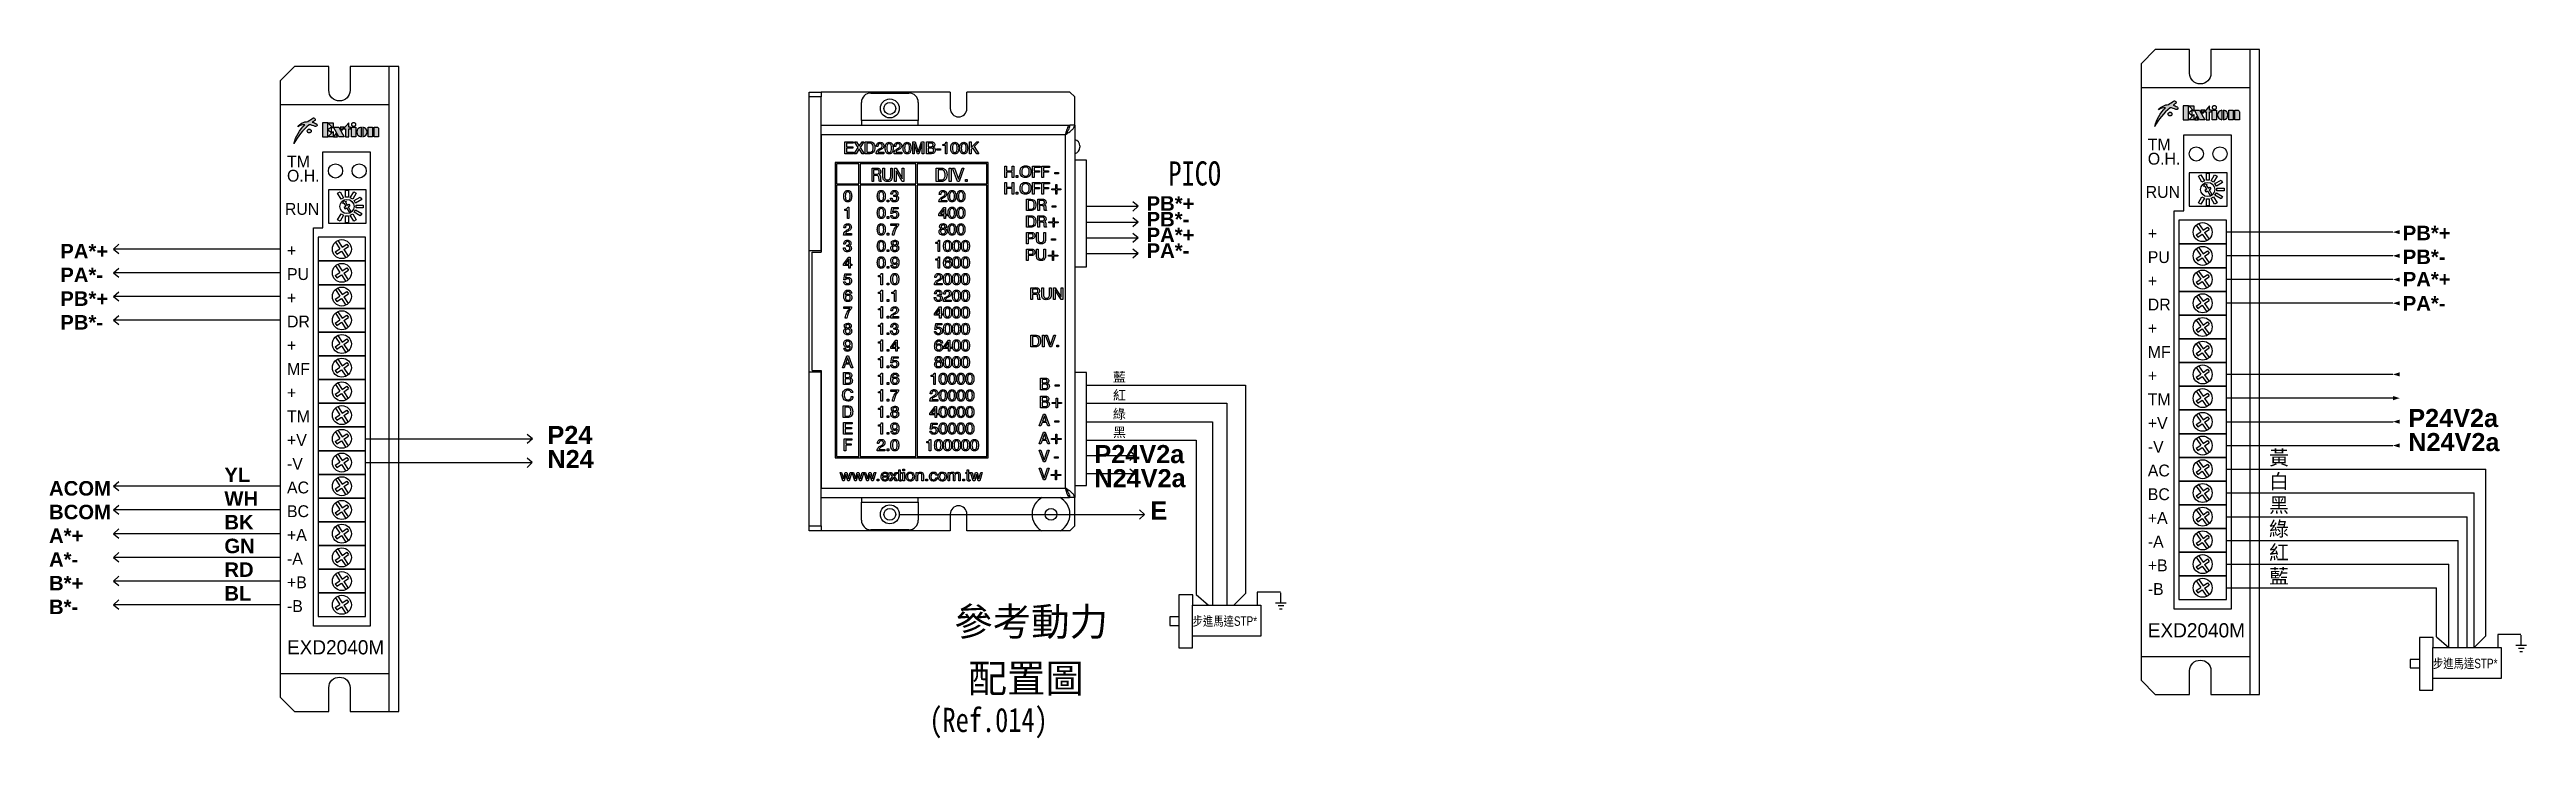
# Model space of a CAD drawing. Header units: millimetres. Extents: x -684 to 5961, y -1281 to 2539.
# Drawn here: x 2619 to 3142, y -573 to -428 of the extents above; entities that cross this region are included whole.
import ezdxf
from ezdxf.enums import TextEntityAlignment as Align

# ---------------------------------------------------------------- set-up
doc = ezdxf.new("R2010")
doc.units = ezdxf.units.MM
doc.header["$LTSCALE"] = 5
doc.header["$MEASUREMENT"] = 0
doc.layers.get('0').update_dxf_attribs({"linetype": 'CONTINUOUS'})
doc.layers.add('AIR', color=7, linetype='CONTINUOUS')
doc.styles.add('K', font='sas', dxfattribs={"bigfont": 'stk'})
doc.styles.add('MtXpl_', font='mingliub.ttc')
doc.styles.get("Standard").update_dxf_attribs({"font": 'arialbd.ttf', "height": 15})
doc.styles.add('新細明體', font='', dxfattribs={"width": 0.8})
doc.styles.add('標楷體', font='', dxfattribs={"width": 0.8})
doc.styles.get('新細明體').set_extended_font_data('新細明體')
doc.styles.get('標楷體').set_extended_font_data('標楷體')

msp = doc.modelspace()

# ---------------------------------------------------------------- texts
at = {"style": 'K'}
for s, p in [('TM', (3061.739, -448.924)), ('O.H.', (3061.739, -451.924)), ('TM', (2669.156, -452.508)), ('O.H.', (2669.156, -455.508)), ('RUN', (3061.293, -458.924)), ('RUN', (2668.71, -462.508)), ('+', (2669.156, -471.252)), ('+', (3061.739, -467.668)), ('PU', (3061.739, -472.668)), ('PU', (2669.156, -476.252)), ('+', (2669.156, -481.252)), ('+', (3061.739, -477.668)), ('DR', (3061.739, -482.668)), ('DR', (2669.156, -486.252)), ('+', (3061.739, -487.668)), ('+', (2669.156, -491.252)), ('MF', (3061.739, -492.668)), ('MF', (2669.156, -496.252)), ('+', (3061.739, -497.668)), ('+', (2669.156, -501.252)), ('TM', (3061.739, -502.668)), ('TM', (2669.156, -506.252)), ('+V', (3061.739, -507.668)), ('+V', (2669.156, -511.252)), ('-V', (3061.739, -512.668)), ('-V', (2669.156, -516.252)), ('AC', (3061.739, -517.668)), ('AC', (2669.156, -521.252)), ('BC', (3061.739, -522.668)), ('BC', (2669.156, -526.252)), ('+A', (3061.739, -527.668)), ('+A', (2669.156, -531.252)), ('-A', (3061.739, -532.668)), ('-A', (2669.156, -536.252)), ('+B', (3061.739, -537.668)), ('+B', (2669.156, -541.252)), ('-B', (3061.739, -542.668)), ('-B', (2669.156, -546.252))]:
    msp.add_text(s, height=2.5, dxfattribs=at).set_placement(p)
for p in [(3082.249, -551.613), (2689.666, -555.197)]:
    msp.add_text('EXD2040M', height=3, dxfattribs=at).set_placement(p, align=Align.RIGHT)
at = {"layer": 'AIR', "color": 0, "width": 0.8}
for s, height, style, p in [('PICO', 5.1, '標楷體', (2855.109, -456.324)), ('步進馬達STP*', 2, '新細明體', (2860.205, -549.17)), ('步進馬達STP*', 2, '新細明體', (3121.892, -558.104)), ('(Ref.014)', 5.1, '標楷體', (2804.674, -571.559))]:
    msp.add_text(s, height=height, dxfattribs=dict(at, style=style)).set_placement(p)
at = {"layer": 'AIR', "color": 0}
for s, height, p in [('PB*+', 3.06, (2850.513, -461.635)), ('PB*-', 3.06, (2850.513, -464.95)), ('PB*+', 3.06, (3115.525, -467.864)), ('PA*+', 3.06, (2621.329, -471.704)), ('PA*+', 3.06, (2850.513, -468.265)), ('PA*-', 3.06, (2850.513, -471.58)), ('PB*-', 3.06, (3115.525, -472.894)), ('PA*-', 3.06, (2621.329, -476.704)), ('PA*+', 3.06, (3115.525, -477.605)), ('PB*+', 3.06, (2621.329, -481.704)), ('PA*-', 3.06, (3115.525, -482.698)), ('PB*-', 3.06, (2621.329, -486.704)), ('藍', 2, (2843.413, -497.725)), ('紅', 2, (2843.413, -501.539)), ('綠', 2, (2843.413, -505.484)), ('P24V2a', 3.8137, (3116.687, -507.252)), ('P24', 3.8137, (2724.104, -510.836)), ('N24', 3.8137, (2724.104, -515.914)), ('P24V2a', 3.8137, (2839.499, -514.865)), ('黑', 2, (2843.413, -509.364)), ('黃', 3.06, (3087.331, -515.245)), ('N24V2a', 3.8137, (3116.687, -512.33)), ('YL', 3.06, (2655.94, -518.851)), ('N24V2a', 3.8137, (2839.499, -519.943)), ('白', 3.06, (3087.331, -520.245)), ('ACOM', 3.06, (2618.949, -521.704)), ('WH', 3.06, (2655.94, -523.851)), ('黑', 3.06, (3087.331, -525.245)), ('BCOM', 3.06, (2618.949, -526.704)), ('BK', 3.06, (2655.94, -528.851)), ('E', 3.814, (2851.304, -526.762)), ('綠', 3.06, (3087.331, -530.245)), ('A*+', 3.06, (2618.949, -531.704)), ('GN', 3.06, (2655.94, -533.851)), ('紅', 3.06, (3087.331, -535.245)), ('A*-', 3.06, (2618.949, -536.704)), ('RD', 3.06, (2655.94, -538.851)), ('藍', 3.06, (3087.331, -540.245)), ('B*+', 3.06, (2618.949, -541.704)), ('BL', 3.06, (2655.94, -543.851)), ('B*-', 3.06, (2618.949, -546.704))]:
    msp.add_text(s, height=height, dxfattribs=at).set_placement(p)
at = {"layer": 'AIR', "color": 0, "style": 'MtXpl_'}
for s, p in [('參考動力', (2809.924, -551.272)), ('配置圖', (2812.936, -563.226))]:
    msp.add_text(s, height=5.95, dxfattribs=at).set_placement(p)

# ---------------------------------------------------------------- hatches: boundary and pattern name
h = msp.add_hatch(color=256)
h.paths.add_polyline_path([(3066.14, -439.269, -0.0497448), (3067.229, -438.519, -0.141241), (3067.352, -438.484, -0.5022583), (3067.682, -438.93, -0.1694122), (3067.593, -439.052, 0.023346), (3067.08, -439.371, -0.0760067), (3067.953, -439.751, -0.0319856), (3067.977, -439.768, -0.721546), (3067.768, -440.308, -0.0996267), (3067.68, -440.285, 0.0801413), (3066.426, -439.917, 0.1028935), (3063.204, -443.898, -0.1401137), (3065.473, -439.908, 0.1272009), (3064.029, -440.355, -0.2425935)])
h.paths.add_polyline_path([(3066.833, -441.25, 1), (3066.027, -441.25, 1)])
h.paths.add_polyline_path([(3069.22, -439.514), (3070.326, -439.514), (3070.326, -442.463), (3069.22, -442.463)])
h.paths.add_polyline_path([(3070.363, -440.988), (3071.1, -440.435), (3071.1, -441.541)])
h.paths.add_polyline_path([(3070.363, -439.514), (3071.469, -439.514), (3071.469, -440.62)])
h.paths.add_polyline_path([(3070.363, -442.463), (3071.469, -441.357), (3071.469, -442.463)])
h.paths.add_polyline_path([(3071.561, -442.463), (3072.011, -441.744), (3072.403, -442.463)])
h.paths.add_polyline_path([(3071.561, -440.435), (3072.667, -440.435), (3073.773, -442.463), (3072.667, -442.463)])
h.paths.add_polyline_path([(3072.931, -440.435), (3073.773, -440.435), (3073.323, -441.155)])
h.paths.add_polyline_path([(3073.681, -440.804), (3074.787, -439.514), (3074.787, -440.435), (3075.155, -440.435), (3075.155, -440.804), (3074.787, -440.804), (3074.787, -442.463), (3074.049, -442.463), (3074.049, -440.804)])
h.paths.add_polyline_path([(3075.34, -440.435), (3076.261, -440.435), (3076.261, -442.463), (3075.34, -442.463)])
h.paths.add_polyline_path([(3071.1, -440.435), (3070.363, -440.988), (3071.1, -441.541)])
h.paths.add_polyline_path([(3077.367, -442.463, -0.9090909), (3077.367, -440.435)])
h.paths.add_polyline_path([(3077.736, -440.435, -0.9090909), (3077.736, -442.463)])
h.paths.add_polyline_path([(3078.842, -440.435), (3079.763, -440.435), (3079.763, -442.463), (3078.842, -442.463)])
h.paths.add_polyline_path([(3080.685, -440.435, -0.4142136), (3081.053, -440.804), (3081.053, -442.463), (3080.132, -442.463), (3080.132, -440.435)])
h = msp.add_hatch(color=256)
h.paths.add_polyline_path([(2673.557, -442.854, -0.0497448), (2674.647, -442.103, -0.1412408), (2674.769, -442.068, -0.5022576), (2675.099, -442.514, -0.1694117), (2675.01, -442.637, 0.023346), (2674.497, -442.956, -0.0760067), (2675.37, -443.335, -0.0319863), (2675.394, -443.353, -0.7215464), (2675.185, -443.892, -0.0996266), (2675.097, -443.87, 0.0801413), (2673.843, -443.501, 0.1028935), (2670.621, -447.483, -0.1401137), (2672.89, -443.492, 0.1272009), (2671.446, -443.939, -0.2425935)])
h.paths.add_polyline_path([(2674.25, -444.834, 1), (2673.444, -444.834, 1)])
h.paths.add_polyline_path([(2676.637, -443.098), (2677.743, -443.098), (2677.743, -446.047), (2676.637, -446.047)])
h.paths.add_polyline_path([(2677.78, -444.573), (2678.517, -444.02), (2678.517, -445.126)])
h.paths.add_polyline_path([(2677.78, -443.098), (2678.886, -443.098), (2678.886, -444.204)])
h.paths.add_polyline_path([(2677.78, -446.047), (2678.886, -444.941), (2678.886, -446.047)])
h.paths.add_polyline_path([(2678.978, -446.047), (2679.428, -445.328), (2679.82, -446.047)])
h.paths.add_polyline_path([(2678.978, -444.02), (2680.084, -444.02), (2681.19, -446.047), (2680.084, -446.047)])
h.paths.add_polyline_path([(2680.348, -444.02), (2681.19, -444.02), (2680.74, -444.739)])
h.paths.add_polyline_path([(2681.098, -444.388), (2682.204, -443.098), (2682.204, -444.02), (2682.572, -444.02), (2682.572, -444.388), (2682.204, -444.388), (2682.204, -446.047), (2681.466, -446.047), (2681.466, -444.388)])
h.paths.add_polyline_path([(2682.757, -444.02), (2683.678, -444.02), (2683.678, -446.047), (2682.757, -446.047)])
h.paths.add_polyline_path([(2678.517, -444.02), (2677.78, -444.573), (2678.517, -445.126)])
h.paths.add_polyline_path([(2684.784, -446.047, -0.9090909), (2684.784, -444.02)])
h.paths.add_polyline_path([(2685.153, -444.02, -0.9090909), (2685.153, -446.047)])
h.paths.add_polyline_path([(2686.259, -444.02), (2687.18, -444.02), (2687.18, -446.047), (2686.259, -446.047)])
h.paths.add_polyline_path([(2688.102, -444.02, -0.4142136), (2688.471, -444.388), (2688.471, -446.047), (2687.549, -446.047), (2687.549, -444.02)])

# ---------------------------------------------------------------- linework, layer by layer
for p, q in [((3083.311, -563.655), (3083.311, -427.655)), ((2690.728, -567.239), (2690.728, -431.239)), ((2779.342, -437.615), (2779.342, -436.615)), ((2779.342, -436.615), (2781.842, -436.615)), ((2781.842, -437.615), (2779.342, -437.615)), ((2779.342, -470.115), (2779.342, -437.615)), ((2781.842, -436.615), (2781.842, -437.615)), ((2809.092, -436.615), (2781.842, -436.615)), ((2781.842, -470.115), (2781.842, -437.615)), ((2790.342, -442.615), (2790.342, -438.815)), ((2792.342, -436.815), (2800.342, -436.815)), ((2802.342, -438.815), (2802.342, -442.615)), ((2809.092, -436.615), (2809.092, -440.115)), ((2812.592, -440.115), (2812.592, -436.615)), ((2834.342, -436.615), (2812.592, -436.615)), ((2835.342, -437.615), (2834.342, -436.615)), ((2835.342, -443.615), (2835.342, -437.615)), ((3060.311, -435.655), (3083.311, -435.655)), ((2667.728, -439.239), (2690.728, -439.239)), ((2684.784, -444.02), (2684.784, -446.047)), ((2685.153, -444.02), (2685.153, -446.047)), ((2781.842, -443.615), (2834.242, -443.615)), ((2802.342, -442.615), (2790.342, -442.615)), ((2790.342, -442.615), (2790.342, -443.615)), ((2802.342, -443.615), (2802.342, -442.615)), ((2834.242, -444.17), (2834.242, -443.615)), ((2835.342, -443.615), (2834.342, -443.615)), ((2835.342, -443.615), (2835.342, -522.115)), ((3077.367, -440.435), (3077.367, -442.463)), ((3077.736, -440.435), (3077.736, -442.463)), ((2833.342, -445.615), (2781.842, -445.615)), ((2781.842, -445.615), (2781.842, -470.365)), ((2786.868, -447.115), (2788.634, -447.115)), ((2786.868, -449.615), (2786.868, -447.115)), ((2787.22, -447.403), (2787.22, -448.172)), ((2788.634, -447.403), (2787.22, -447.403)), ((2787.22, -448.172), (2788.526, -448.172)), ((2787.22, -448.461), (2787.22, -449.326)), ((2788.526, -448.461), (2787.22, -448.461)), ((2787.22, -449.326), (2788.663, -449.326)), ((2788.526, -448.172), (2788.526, -448.461)), ((2788.634, -447.115), (2788.634, -447.403)), ((2788.663, -449.326), (2788.663, -449.615)), ((2788.823, -449.615), (2789.671, -448.335)), ((2788.855, -447.115), (2789.272, -447.115)), ((2789.671, -448.335), (2788.855, -447.115)), ((2789.855, -448.603), (2789.233, -449.615)), ((2789.272, -447.115), (2789.87, -448.04)), ((2790.492, -449.615), (2789.855, -448.603)), ((2789.87, -448.04), (2790.477, -447.115)), ((2790.874, -447.115), (2790.058, -448.328)), ((2790.058, -448.328), (2790.906, -449.615)), ((2790.477, -447.115), (2790.874, -447.115)), ((2791.163, -447.115), (2792.115, -447.115)), ((2791.163, -449.615), (2791.163, -447.115)), ((2791.515, -447.403), (2791.515, -449.326)), ((2792.086, -447.403), (2791.515, -447.403)), ((2791.515, -449.326), (2792.086, -449.326)), ((2793.502, -448.076), (2793.502, -448.035)), ((2793.823, -448.076), (2793.502, -448.076)), ((2793.801, -449.326), (2795.073, -449.326)), ((2793.823, -448.048), (2793.823, -448.076)), ((2794.207, -448.543), (2794.407, -448.431)), ((2794.565, -448.678), (2794.366, -448.781)), ((2795.073, -449.326), (2795.073, -449.615)), ((2797.284, -448.076), (2797.284, -448.035)), ((2797.605, -448.076), (2797.284, -448.076)), ((2797.583, -449.326), (2798.855, -449.326)), ((2797.605, -448.048), (2797.605, -448.076)), ((2797.989, -448.543), (2798.189, -448.431)), ((2798.348, -448.678), (2798.148, -448.781)), ((2798.855, -449.326), (2798.855, -449.615)), ((2801.163, -447.115), (2801.653, -447.115)), ((2801.163, -449.615), (2801.163, -447.115)), ((2801.483, -447.485), (2801.483, -449.615)), ((2802.156, -449.615), (2801.538, -447.704)), ((2801.653, -447.115), (2802.265, -449.027)), ((2802.38, -449.027), (2802.998, -447.115)), ((2803.093, -447.704), (2802.477, -449.615)), ((2802.998, -447.115), (2803.502, -447.115)), ((2803.15, -449.615), (2803.15, -447.485)), ((2803.502, -447.115), (2803.502, -449.615)), ((2804.047, -447.115), (2805.039, -447.115)), ((2804.047, -449.615), (2804.047, -447.115)), ((2804.995, -447.403), (2804.4, -447.403)), ((2804.4, -447.403), (2804.4, -448.14)), ((2804.4, -448.14), (2804.969, -448.14)), ((2804.4, -448.429), (2804.4, -449.326)), ((2805.021, -448.429), (2804.4, -448.429)), ((2804.4, -449.326), (2805.058, -449.326)), ((2806.227, -448.557), (2807.06, -448.557)), ((2806.227, -448.845), (2806.227, -448.557)), ((2807.06, -448.845), (2806.227, -448.845)), ((2807.06, -448.557), (2807.06, -448.845)), ((2807.541, -447.916), (2807.541, -447.66)), ((2808.086, -447.916), (2807.541, -447.916)), ((2808.086, -449.615), (2808.086, -447.916)), ((2808.158, -447.211), (2808.374, -447.211)), ((2808.374, -447.211), (2808.374, -449.615)), ((2813.118, -447.115), (2813.47, -447.115)), ((2813.118, -449.615), (2813.118, -447.115)), ((2813.47, -448.322), (2814.659, -447.115)), ((2813.47, -447.115), (2813.47, -448.322)), ((2813.852, -448.361), (2813.47, -448.739)), ((2813.47, -448.739), (2813.47, -449.615)), ((2814.72, -449.615), (2813.852, -448.361)), ((2815.105, -447.115), (2814.096, -448.116)), ((2814.096, -448.116), (2815.137, -449.615)), ((2814.659, -447.115), (2815.105, -447.115)), ((2833.342, -445.615), (2833.342, -520.115)), ((2833.533, -445.365), (2833.488, -445.365)), ((2836.442, -447.965), (2836.442, -448.265)), ((2817.092, -451.465), (2784.792, -451.465)), ((2784.792, -451.465), (2784.792, -513.765)), ((2785.092, -451.765), (2785.092, -455.965)), ((2789.792, -451.765), (2785.092, -451.765)), ((2788.663, -449.615), (2786.868, -449.615)), ((2789.233, -449.615), (2788.823, -449.615)), ((2789.792, -455.965), (2789.792, -451.765)), ((2790.092, -451.765), (2790.092, -455.965)), ((2801.792, -451.765), (2790.092, -451.765)), ((2790.906, -449.615), (2790.492, -449.615)), ((2792.102, -449.615), (2791.163, -449.615)), ((2792.586, -452.665), (2793.545, -452.665)), ((2792.586, -455.465), (2792.586, -452.665)), ((2792.905, -452.988), (2792.905, -453.921)), ((2793.489, -452.988), (2792.905, -452.988)), ((2792.905, -453.921), (2793.489, -453.921)), ((2792.909, -454.244), (2792.909, -455.465)), ((2793.462, -454.244), (2792.909, -454.244)), ((2793.438, -449.615), (2793.438, -449.595)), ((2795.073, -449.615), (2793.438, -449.615)), ((2794.345, -454.585), (2794.379, -455.055)), ((2794.883, -452.665), (2795.206, -452.665)), ((2794.883, -454.378), (2794.883, -452.665)), ((2795.206, -452.665), (2795.206, -454.382)), ((2796.534, -452.665), (2796.857, -452.665)), ((2796.534, -454.382), (2796.534, -452.665)), ((2796.857, -452.665), (2796.857, -454.378)), ((2797.22, -449.615), (2797.22, -449.595)), ((2798.855, -449.615), (2797.22, -449.615)), ((2797.324, -452.665), (2797.695, -452.665)), ((2797.324, -455.465), (2797.324, -452.665)), ((2797.647, -453.195), (2797.647, -455.465)), ((2797.695, -452.665), (2798.862, -454.699)), ((2798.931, -455.465), (2797.74, -453.402)), ((2798.975, -452.665), (2799.298, -452.665)), ((2798.975, -454.934), (2798.975, -452.665)), ((2799.298, -452.665), (2799.298, -455.465)), ((2801.483, -449.615), (2801.163, -449.615)), ((2801.792, -455.965), (2801.792, -451.765)), ((2802.092, -451.765), (2802.092, -455.965)), ((2816.792, -451.765), (2802.092, -451.765)), ((2802.477, -449.615), (2802.156, -449.615)), ((2803.502, -449.615), (2803.15, -449.615)), ((2805.087, -449.615), (2804.047, -449.615)), ((2806.139, -452.665), (2807.206, -452.665)), ((2806.139, -455.465), (2806.139, -452.665)), ((2806.534, -452.988), (2806.534, -455.142)), ((2807.174, -452.988), (2806.534, -452.988)), ((2808.374, -449.615), (2808.086, -449.615)), ((2808.868, -452.665), (2809.263, -452.665)), ((2808.868, -455.465), (2808.868, -452.665)), ((2809.263, -452.665), (2809.263, -455.465)), ((2809.586, -452.665), (2809.983, -452.665)), ((2810.591, -455.465), (2809.586, -452.665)), ((2809.983, -452.665), (2810.793, -455.009)), ((2810.793, -455.009), (2811.564, -452.665)), ((2811.955, -452.665), (2810.986, -455.465)), ((2811.564, -452.665), (2811.955, -452.665)), ((2813.47, -449.615), (2813.118, -449.615)), ((2815.137, -449.615), (2814.72, -449.615)), ((2816.792, -455.965), (2816.792, -451.765)), ((2817.092, -513.765), (2817.092, -451.465)), ((2820.588, -452.215), (2820.927, -452.215)), ((2820.588, -454.615), (2820.588, -452.215)), ((2820.927, -454.615), (2820.588, -454.615)), ((2820.927, -452.215), (2820.927, -453.199)), ((2820.927, -453.199), (2822.127, -453.199)), ((2820.927, -453.476), (2820.927, -454.615)), ((2822.127, -453.476), (2820.927, -453.476)), ((2822.127, -452.215), (2822.465, -452.215)), ((2822.127, -453.199), (2822.127, -452.215)), ((2822.127, -454.615), (2822.127, -453.476)), ((2822.465, -454.615), (2822.127, -454.615)), ((2822.465, -452.215), (2822.465, -454.615)), ((2823.019, -454.245), (2823.357, -454.245)), ((2823.019, -454.615), (2823.019, -454.245)), ((2823.357, -454.615), (2823.019, -454.615)), ((2823.357, -454.245), (2823.357, -454.615)), ((2826.465, -452.215), (2828.065, -452.215)), ((2826.465, -454.615), (2826.465, -452.215)), ((2826.804, -454.615), (2826.465, -454.615)), ((2826.804, -452.492), (2826.804, -453.23)), ((2828.065, -452.492), (2826.804, -452.492)), ((2826.804, -453.23), (2827.905, -453.23)), ((2826.804, -453.507), (2826.804, -454.615)), ((2827.905, -453.507), (2826.804, -453.507)), ((2827.905, -453.23), (2827.905, -453.507)), ((2828.065, -452.215), (2828.065, -452.492)), ((2828.404, -452.215), (2830.004, -452.215)), ((2828.404, -454.615), (2828.404, -452.215)), ((2828.742, -454.615), (2828.404, -454.615)), ((2828.742, -452.492), (2828.742, -453.23)), ((2830.004, -452.492), (2828.742, -452.492)), ((2828.742, -453.23), (2829.843, -453.23)), ((2828.742, -453.507), (2828.742, -454.615)), ((2829.843, -453.507), (2828.742, -453.507)), ((2829.843, -453.23), (2829.843, -453.507)), ((2830.004, -452.215), (2830.004, -452.492)), ((2831.142, -453.599), (2831.942, -453.599)), ((2831.142, -453.876), (2831.142, -453.599)), ((2831.942, -453.876), (2831.142, -453.876)), ((2831.942, -453.599), (2831.942, -453.876)), ((2837.842, -450.965), (2835.342, -450.965)), ((2837.842, -473.465), (2837.842, -450.965)), ((2681.503, -459.822), (2681.878, -460.472)), ((2785.092, -455.965), (2789.792, -455.965)), ((2789.792, -456.265), (2785.092, -456.265)), ((2785.092, -456.265), (2785.092, -513.465)), ((2789.792, -513.465), (2789.792, -456.265)), ((2790.092, -455.965), (2801.792, -455.965)), ((2790.092, -456.265), (2790.092, -513.465)), ((2801.792, -456.265), (2790.092, -456.265)), ((2792.909, -455.465), (2792.586, -455.465)), ((2794.055, -455.072), (2794.021, -454.701)), ((2794.055, -455.084), (2794.055, -455.072)), ((2794.488, -455.465), (2794.13, -455.465)), ((2794.488, -455.386), (2794.488, -455.465)), ((2795.75, -459.38), (2796.102, -459.38)), ((2795.75, -459.765), (2795.75, -459.38)), ((2796.102, -459.765), (2795.75, -459.765)), ((2796.102, -459.38), (2796.102, -459.765)), ((2796.487, -458.963), (2796.807, -458.963)), ((2796.487, -458.981), (2796.487, -458.963)), ((2796.551, -458.162), (2796.551, -458.145)), ((2796.871, -458.162), (2796.551, -458.162)), ((2797.158, -458.65), (2797.159, -458.383)), ((2797.169, -458.649), (2797.158, -458.65)), ((2797.647, -455.465), (2797.324, -455.465)), ((2799.298, -455.465), (2798.931, -455.465)), ((2801.792, -513.465), (2801.792, -456.265)), ((2802.092, -455.965), (2816.792, -455.965)), ((2802.092, -456.265), (2802.092, -513.465)), ((2816.792, -456.265), (2802.092, -456.265)), ((2807.191, -455.465), (2806.139, -455.465)), ((2806.534, -455.142), (2807.174, -455.142)), ((2806.702, -459.765), (2806.702, -459.745)), ((2808.336, -459.765), (2806.702, -459.765)), ((2806.766, -458.226), (2806.766, -458.185)), ((2807.086, -458.226), (2806.766, -458.226)), ((2807.064, -459.476), (2808.336, -459.476)), ((2807.086, -458.198), (2807.086, -458.226)), ((2807.471, -458.693), (2807.671, -458.581)), ((2807.829, -458.828), (2807.63, -458.931)), ((2808.336, -459.476), (2808.336, -459.765)), ((2809.263, -455.465), (2808.868, -455.465)), ((2810.986, -455.465), (2810.591, -455.465)), ((2812.278, -455.034), (2812.673, -455.034)), ((2812.278, -455.465), (2812.278, -455.034)), ((2812.673, -455.465), (2812.278, -455.465)), ((2812.673, -455.034), (2812.673, -455.465)), ((2816.792, -513.465), (2816.792, -456.265)), ((2820.588, -455.715), (2820.927, -455.715)), ((2820.588, -458.115), (2820.588, -455.715)), ((2820.927, -458.115), (2820.588, -458.115)), ((2820.927, -455.715), (2820.927, -456.699)), ((2820.927, -456.699), (2822.127, -456.699)), ((2820.927, -456.976), (2820.927, -458.115)), ((2822.127, -456.976), (2820.927, -456.976)), ((2822.127, -455.715), (2822.465, -455.715)), ((2822.127, -456.699), (2822.127, -455.715)), ((2822.127, -458.115), (2822.127, -456.976)), ((2822.465, -458.115), (2822.127, -458.115)), ((2822.465, -455.715), (2822.465, -458.115)), ((2823.019, -457.745), (2823.357, -457.745)), ((2823.019, -458.115), (2823.019, -457.745)), ((2823.357, -458.115), (2823.019, -458.115)), ((2823.357, -457.745), (2823.357, -458.115)), ((2825.204, -459.215), (2826.118, -459.215)), ((2825.204, -461.615), (2825.204, -459.215)), ((2825.542, -459.492), (2825.542, -461.338)), ((2826.091, -459.492), (2825.542, -459.492)), ((2826.465, -455.715), (2828.065, -455.715)), ((2826.465, -458.115), (2826.465, -455.715)), ((2826.804, -458.115), (2826.465, -458.115)), ((2826.804, -455.992), (2826.804, -456.73)), ((2828.065, -455.992), (2826.804, -455.992)), ((2826.804, -456.73), (2827.905, -456.73)), ((2826.804, -457.007), (2826.804, -458.115)), ((2827.905, -457.007), (2826.804, -457.007)), ((2827.542, -459.215), (2828.461, -459.215)), ((2827.542, -461.615), (2827.542, -459.215)), ((2828.41, -459.492), (2827.877, -459.492)), ((2827.877, -459.492), (2827.877, -460.292)), ((2827.905, -456.73), (2827.905, -457.007)), ((2828.065, -455.715), (2828.065, -455.992)), ((2828.404, -455.715), (2830.004, -455.715)), ((2828.404, -458.115), (2828.404, -455.715)), ((2828.742, -458.115), (2828.404, -458.115)), ((2828.742, -455.992), (2828.742, -456.73)), ((2830.004, -455.992), (2828.742, -455.992)), ((2828.742, -456.73), (2829.843, -456.73)), ((2828.742, -457.007), (2828.742, -458.115)), ((2829.843, -457.007), (2828.742, -457.007)), ((2829.843, -456.73), (2829.843, -457.007)), ((2830.004, -455.715), (2830.004, -455.992)), ((2830.496, -457.007), (2831.357, -457.007)), ((2830.496, -457.222), (2830.496, -457.007)), ((2831.357, -457.222), (2830.496, -457.222)), ((2831.357, -457.007), (2831.357, -456.115)), ((2831.357, -456.115), (2831.573, -456.115)), ((2831.357, -458.115), (2831.357, -457.222)), ((2831.573, -458.115), (2831.357, -458.115)), ((2831.573, -456.115), (2831.573, -457.007)), ((2831.573, -457.007), (2832.434, -457.007)), ((2831.573, -457.222), (2831.573, -458.115)), ((2832.434, -457.222), (2831.573, -457.222)), ((2832.434, -457.007), (2832.434, -457.222)), ((3073.74, -456.438), (3074.115, -457.087)), ((3073.768, -457.287), (3074.115, -457.087)), ((3073.768, -457.287), (3073.968, -457.634)), ((3073.968, -457.634), (3074.315, -457.434)), ((3074.086, -456.238), (3074.461, -456.887)), ((3074.315, -457.434), (3074.892, -458.435)), ((3074.461, -456.887), (3074.807, -456.687)), ((3074.661, -457.234), (3075.007, -457.034)), ((3074.661, -457.234), (3075.239, -458.235)), ((3074.807, -456.687), (3075.007, -457.034)), ((3074.892, -458.435), (3075.239, -458.235)), ((2681.157, -460.022), (2681.532, -460.672)), ((2681.185, -460.872), (2681.532, -460.672)), ((2681.185, -460.872), (2681.385, -461.218)), ((2681.385, -461.218), (2681.732, -461.018)), ((2681.732, -461.018), (2682.309, -462.019)), ((2681.878, -460.472), (2682.224, -460.272)), ((2682.078, -460.818), (2682.424, -460.618)), ((2682.078, -460.818), (2682.656, -461.819)), ((2682.224, -460.272), (2682.424, -460.618)), ((2682.309, -462.019), (2682.656, -461.819)), ((2786.849, -461.566), (2786.849, -461.31)), ((2787.394, -461.566), (2786.849, -461.566)), ((2787.394, -463.265), (2787.394, -461.566)), ((2787.682, -463.265), (2787.394, -463.265)), ((2787.467, -460.861), (2787.682, -460.861)), ((2787.682, -460.861), (2787.682, -463.265)), ((2795.75, -462.88), (2796.102, -462.88)), ((2795.75, -463.265), (2795.75, -462.88)), ((2796.102, -463.265), (2795.75, -463.265)), ((2796.102, -462.88), (2796.102, -463.265)), ((2796.519, -462.626), (2796.839, -462.626)), ((2796.551, -464.425), (2798.186, -464.425)), ((2796.551, -464.745), (2796.551, -464.425)), ((2797.844, -464.745), (2796.551, -464.745)), ((2796.583, -462.195), (2796.779, -460.925)), ((2796.866, -462.195), (2796.583, -462.195)), ((2796.779, -460.925), (2798.061, -460.925)), ((2797.01, -461.213), (2796.913, -461.856)), ((2798.061, -461.213), (2797.01, -461.213)), ((2798.061, -460.925), (2798.061, -461.213)), ((2798.186, -464.425), (2798.186, -464.716)), ((2806.702, -462.382), (2807.762, -460.925)), ((2806.702, -462.688), (2806.702, -462.382)), ((2807.791, -462.688), (2806.702, -462.688)), ((2807.791, -461.326), (2807.003, -462.399)), ((2807.003, -462.399), (2807.791, -462.399)), ((2807.762, -460.925), (2808.08, -460.925)), ((2807.791, -462.399), (2807.791, -461.326)), ((2807.791, -463.265), (2807.791, -462.688)), ((2808.08, -463.265), (2807.791, -463.265)), ((2808.08, -460.925), (2808.08, -462.399)), ((2808.08, -462.399), (2808.4, -462.399)), ((2808.08, -462.688), (2808.08, -463.265)), ((2808.4, -462.688), (2808.08, -462.688)), ((2808.4, -462.399), (2808.4, -462.688)), ((2826.105, -461.615), (2825.204, -461.615)), ((2825.204, -462.715), (2826.118, -462.715)), ((2825.204, -465.115), (2825.204, -462.715)), ((2825.542, -461.338), (2826.091, -461.338)), ((2825.542, -462.992), (2825.542, -464.838)), ((2826.091, -462.992), (2825.542, -462.992)), ((2825.542, -464.838), (2826.091, -464.838)), ((2827.88, -461.615), (2827.542, -461.615)), ((2827.542, -462.715), (2828.461, -462.715)), ((2827.542, -465.115), (2827.542, -462.715)), ((2827.877, -460.292), (2828.41, -460.292)), ((2827.877, -462.992), (2827.877, -463.792)), ((2828.41, -462.992), (2827.877, -462.992)), ((2827.877, -463.792), (2828.41, -463.792)), ((2827.88, -460.569), (2827.88, -461.615)), ((2828.385, -460.569), (2827.88, -460.569)), ((2827.88, -464.069), (2827.88, -465.115)), ((2828.385, -464.069), (2827.88, -464.069)), ((2828.924, -461.278), (2828.896, -460.96)), ((2828.924, -464.778), (2828.896, -464.46)), ((2828.924, -461.288), (2828.924, -461.278)), ((2828.924, -464.788), (2828.924, -464.778)), ((2829.388, -461.615), (2828.998, -461.615)), ((2829.234, -460.86), (2829.264, -461.263)), ((2829.234, -464.36), (2829.264, -464.763)), ((2829.388, -461.547), (2829.388, -461.615)), ((2829.388, -465.047), (2829.388, -465.115)), ((2829.911, -464.007), (2830.773, -464.007)), ((2829.911, -464.222), (2829.911, -464.007)), ((2830.773, -464.222), (2829.911, -464.222)), ((2830.557, -460.599), (2831.357, -460.599)), ((2830.557, -460.876), (2830.557, -460.599)), ((2831.357, -460.876), (2830.557, -460.876)), ((2830.773, -464.007), (2830.773, -463.115)), ((2830.773, -463.115), (2830.988, -463.115)), ((2830.773, -465.115), (2830.773, -464.222)), ((2830.988, -463.115), (2830.988, -464.007)), ((2830.988, -464.007), (2831.85, -464.007)), ((2830.988, -464.222), (2830.988, -465.115)), ((2831.85, -464.222), (2830.988, -464.222)), ((2831.357, -460.599), (2831.357, -460.876)), ((2831.85, -464.007), (2831.85, -464.222)), ((3071.951, -464.688), (3072.894, -466.075)), ((3072.447, -464.351), (3073.39, -465.738)), ((3073.39, -465.738), (3074.36, -465.078)), ((3074.36, -465.078), (3074.698, -465.575)), ((2679.341, -470.319), (2680.311, -469.66)), ((2679.368, -468.273), (2680.311, -469.66)), ((2679.678, -470.816), (2680.648, -470.156)), ((2679.864, -467.935), (2680.807, -469.322)), ((2680.648, -470.156), (2681.591, -471.543)), ((2680.807, -469.322), (2681.777, -468.663)), ((2681.144, -469.819), (2682.115, -469.159)), ((2681.144, -469.819), (2682.087, -471.206)), ((2681.777, -468.663), (2682.115, -469.159)), ((2781.842, -470.115), (2779.342, -470.115)), ((2779.342, -495.615), (2779.342, -470.115)), ((2786.561, -469.463), (2786.881, -469.463)), ((2786.561, -469.481), (2786.561, -469.463)), ((2786.593, -466.765), (2786.593, -466.745)), ((2788.227, -466.765), (2786.593, -466.765)), ((2786.625, -468.662), (2786.625, -468.645)), ((2786.945, -468.662), (2786.625, -468.662)), ((2786.657, -465.226), (2786.657, -465.185)), ((2786.977, -465.226), (2786.657, -465.226)), ((2786.955, -466.476), (2788.227, -466.476)), ((2786.977, -465.198), (2786.977, -465.226)), ((2787.232, -469.15), (2787.233, -468.883)), ((2787.243, -469.149), (2787.232, -469.15)), ((2787.362, -465.693), (2787.562, -465.581)), ((2787.72, -465.828), (2787.521, -465.931)), ((2788.227, -466.476), (2788.227, -466.765)), ((2795.75, -466.38), (2796.102, -466.38)), ((2795.75, -466.765), (2795.75, -466.38)), ((2796.102, -466.765), (2795.75, -466.765)), ((2795.75, -469.88), (2796.102, -469.88)), ((2795.75, -470.265), (2795.75, -469.88)), ((2796.102, -470.265), (2795.75, -470.265)), ((2796.102, -466.38), (2796.102, -466.765)), ((2796.102, -469.88), (2796.102, -470.265)), ((2797.192, -466.765), (2796.871, -466.765)), ((2806.013, -468.566), (2806.013, -468.31)), ((2806.557, -468.566), (2806.013, -468.566)), ((2806.557, -470.265), (2806.557, -468.566)), ((2806.846, -470.265), (2806.557, -470.265)), ((2806.63, -467.861), (2806.846, -467.861)), ((2806.846, -467.861), (2806.846, -470.265)), ((2826.105, -465.115), (2825.204, -465.115)), ((2825.204, -466.215), (2826.092, -466.215)), ((2825.204, -468.615), (2825.204, -466.215)), ((2825.542, -468.615), (2825.204, -468.615)), ((2825.204, -469.715), (2826.092, -469.715)), ((2825.204, -472.115), (2825.204, -469.715)), ((2826.107, -466.492), (2825.542, -466.492)), ((2825.542, -466.492), (2825.542, -467.322)), ((2825.542, -467.322), (2826.083, -467.322)), ((2825.542, -467.599), (2825.542, -468.615)), ((2826.031, -467.599), (2825.542, -467.599)), ((2826.107, -469.992), (2825.542, -469.992)), ((2825.542, -469.992), (2825.542, -470.822)), ((2827.296, -466.215), (2827.634, -466.215)), ((2827.296, -467.683), (2827.296, -466.215)), ((2827.296, -469.715), (2827.634, -469.715)), ((2827.296, -471.183), (2827.296, -469.715)), ((2827.88, -465.115), (2827.542, -465.115)), ((2827.634, -466.215), (2827.634, -467.687)), ((2827.634, -469.715), (2827.634, -471.187)), ((2828.834, -466.215), (2829.173, -466.215)), ((2828.834, -467.687), (2828.834, -466.215)), ((2828.834, -469.715), (2829.173, -469.715)), ((2828.834, -471.187), (2828.834, -469.715)), ((2829.388, -465.115), (2828.998, -465.115)), ((2829.173, -466.215), (2829.173, -467.683)), ((2829.173, -469.715), (2829.173, -471.183)), ((2830.465, -467.599), (2831.265, -467.599)), ((2830.465, -467.876), (2830.465, -467.599)), ((2831.265, -467.876), (2830.465, -467.876)), ((2830.68, -471.007), (2830.68, -470.115)), ((2830.68, -470.115), (2830.896, -470.115)), ((2830.988, -465.115), (2830.773, -465.115)), ((2830.896, -470.115), (2830.896, -471.007)), ((2831.265, -467.599), (2831.265, -467.876)), ((3071.924, -466.735), (3072.894, -466.075)), ((3071.924, -466.735), (3072.261, -467.231)), ((3071.951, -469.688), (3072.894, -471.075)), ((3072.261, -467.231), (3073.231, -466.571)), ((3072.447, -469.351), (3073.39, -470.738)), ((3073.231, -466.571), (3074.174, -467.959)), ((3073.39, -470.738), (3074.36, -470.078)), ((3073.727, -466.234), (3074.698, -465.575)), ((3073.727, -466.234), (3074.67, -467.621)), ((3074.36, -470.078), (3074.698, -470.575)), ((2679.341, -470.319), (2679.678, -470.816)), ((2679.341, -475.319), (2680.311, -474.66)), ((2679.341, -475.319), (2679.678, -475.816)), ((2679.368, -473.273), (2680.311, -474.66)), ((2679.678, -475.816), (2680.648, -475.156)), ((2679.864, -472.935), (2680.807, -474.322)), ((2680.648, -475.156), (2681.591, -476.543)), ((2680.807, -474.322), (2681.777, -473.663)), ((2681.144, -474.819), (2682.115, -474.159)), ((2681.144, -474.819), (2682.087, -476.206)), ((2681.777, -473.663), (2682.115, -474.159)), ((2779.942, -495.365), (2779.942, -470.365)), ((2779.942, -470.365), (2781.842, -470.365)), ((2786.593, -472.882), (2787.653, -471.425)), ((2786.593, -473.188), (2786.593, -472.882)), ((2787.682, -473.188), (2786.593, -473.188)), ((2786.657, -476.195), (2786.853, -474.925)), ((2786.853, -474.925), (2788.135, -474.925)), ((2787.682, -471.826), (2786.894, -472.899)), ((2786.894, -472.899), (2787.682, -472.899)), ((2787.083, -475.213), (2786.986, -475.856)), ((2788.135, -475.213), (2787.083, -475.213)), ((2787.653, -471.425), (2787.971, -471.425)), ((2787.682, -472.899), (2787.682, -471.826)), ((2787.682, -473.765), (2787.682, -473.188)), ((2787.971, -473.765), (2787.682, -473.765)), ((2787.971, -471.425), (2787.971, -472.899)), ((2787.971, -472.899), (2788.291, -472.899)), ((2787.971, -473.188), (2787.971, -473.765)), ((2788.291, -473.188), (2787.971, -473.188)), ((2788.135, -474.925), (2788.135, -475.213)), ((2788.291, -472.899), (2788.291, -473.188)), ((2793.923, -475.566), (2793.923, -475.31)), ((2794.54, -474.861), (2794.756, -474.861)), ((2794.756, -474.861), (2794.756, -477.265)), ((2795.75, -473.38), (2796.102, -473.38)), ((2795.75, -473.765), (2795.75, -473.38)), ((2796.102, -473.765), (2795.75, -473.765)), ((2796.102, -473.38), (2796.102, -473.765)), ((2796.583, -473.124), (2796.904, -473.124)), ((2806.013, -472.066), (2806.013, -471.81)), ((2806.557, -472.066), (2806.013, -472.066)), ((2806.557, -473.765), (2806.557, -472.066)), ((2806.846, -473.765), (2806.557, -473.765)), ((2806.63, -471.361), (2806.846, -471.361)), ((2806.846, -471.361), (2806.846, -473.765)), ((2809.346, -472.034), (2809.025, -472.034)), ((2825.542, -472.115), (2825.204, -472.115)), ((2825.542, -470.822), (2826.083, -470.822)), ((2825.542, -471.099), (2825.542, -472.115)), ((2826.031, -471.099), (2825.542, -471.099)), ((2829.819, -471.007), (2830.68, -471.007)), ((2829.819, -471.222), (2829.819, -471.007)), ((2830.68, -471.222), (2829.819, -471.222)), ((2830.68, -472.115), (2830.68, -471.222)), ((2830.896, -472.115), (2830.68, -472.115)), ((2830.896, -471.007), (2831.757, -471.007)), ((2830.896, -471.222), (2830.896, -472.115)), ((2831.757, -471.222), (2830.896, -471.222)), ((2831.757, -471.007), (2831.757, -471.222)), ((2835.342, -473.465), (2837.842, -473.465)), ((3071.924, -471.735), (3072.894, -471.075)), ((3071.924, -471.735), (3072.261, -472.231)), ((3071.951, -474.688), (3072.894, -476.075)), ((3072.261, -472.231), (3073.231, -471.571)), ((3072.447, -474.351), (3073.39, -475.738)), ((3073.231, -471.571), (3074.174, -472.959)), ((3073.39, -475.738), (3074.36, -475.078)), ((3073.727, -471.234), (3074.698, -470.575)), ((3073.727, -471.234), (3074.67, -472.621)), ((3074.36, -475.078), (3074.698, -475.575)), ((2679.341, -480.319), (2680.311, -479.66)), ((2679.341, -480.319), (2679.678, -480.816)), ((2679.368, -478.273), (2680.311, -479.66)), ((2679.678, -480.816), (2680.648, -480.156)), ((2679.864, -477.935), (2680.807, -479.322)), ((2680.648, -480.156), (2681.591, -481.543)), ((2680.807, -479.322), (2681.777, -478.663)), ((2681.144, -479.819), (2682.115, -479.159)), ((2681.144, -479.819), (2682.087, -481.206)), ((2681.777, -478.663), (2682.115, -479.159)), ((2786.593, -476.626), (2786.913, -476.626)), ((2786.94, -476.195), (2786.657, -476.195)), ((2788.291, -479.034), (2787.971, -479.034)), ((2794.468, -475.566), (2793.923, -475.566)), ((2793.923, -479.066), (2793.923, -478.81)), ((2794.468, -479.066), (2793.923, -479.066)), ((2794.468, -477.265), (2794.468, -475.566)), ((2794.756, -477.265), (2794.468, -477.265)), ((2794.468, -480.765), (2794.468, -479.066)), ((2794.756, -480.765), (2794.468, -480.765)), ((2794.54, -478.361), (2794.756, -478.361)), ((2794.756, -478.361), (2794.756, -480.765)), ((2795.75, -476.88), (2796.102, -476.88)), ((2795.75, -477.265), (2795.75, -476.88)), ((2796.102, -477.265), (2795.75, -477.265)), ((2795.75, -480.38), (2796.102, -480.38)), ((2795.75, -480.765), (2795.75, -480.38)), ((2796.102, -480.765), (2795.75, -480.765)), ((2796.102, -476.88), (2796.102, -477.265)), ((2796.102, -480.38), (2796.102, -480.765)), ((2796.775, -479.066), (2796.775, -478.81)), ((2797.32, -479.066), (2796.775, -479.066)), ((2797.32, -480.765), (2797.32, -479.066)), ((2797.609, -480.765), (2797.32, -480.765)), ((2797.393, -478.361), (2797.609, -478.361)), ((2797.609, -478.361), (2797.609, -480.765)), ((2805.724, -479.963), (2806.045, -479.963)), ((2805.724, -479.981), (2805.724, -479.963)), ((2805.756, -477.265), (2805.756, -477.245)), ((2807.391, -477.265), (2805.756, -477.265)), ((2805.788, -479.162), (2805.788, -479.145)), ((2806.109, -479.162), (2805.788, -479.162)), ((2805.82, -475.726), (2805.82, -475.685)), ((2806.141, -475.726), (2805.82, -475.726)), ((2806.119, -476.976), (2807.391, -476.976)), ((2806.141, -475.698), (2806.141, -475.726)), ((2806.395, -479.65), (2806.397, -479.383)), ((2806.407, -479.649), (2806.395, -479.65)), ((2806.525, -476.193), (2806.725, -476.081)), ((2806.883, -476.328), (2806.684, -476.431)), ((2807.391, -476.976), (2807.391, -477.265)), ((2807.647, -480.765), (2807.647, -480.745)), ((2809.282, -480.765), (2807.647, -480.765)), ((2807.711, -479.226), (2807.711, -479.185)), ((2808.032, -479.226), (2807.711, -479.226)), ((2808.01, -480.476), (2809.282, -480.476)), ((2808.032, -479.198), (2808.032, -479.226)), ((2808.416, -479.693), (2808.616, -479.581)), ((2808.774, -479.828), (2808.575, -479.931)), ((2809.282, -480.476), (2809.282, -480.765)), ((2826.098, -477.865), (2827.056, -477.865)), ((2826.098, -480.365), (2826.098, -477.865)), ((2826.451, -480.365), (2826.098, -480.365)), ((2826.447, -478.153), (2826.447, -478.986)), ((2827.002, -478.153), (2826.447, -478.153)), ((2826.447, -478.986), (2827.002, -478.986)), ((2826.451, -479.275), (2826.451, -480.365)), ((2826.977, -479.275), (2826.451, -479.275)), ((2827.538, -480.014), (2827.509, -479.683)), ((2827.538, -480.025), (2827.538, -480.014)), ((2828.021, -480.365), (2827.615, -480.365)), ((2827.861, -479.579), (2827.892, -479.999)), ((2828.021, -480.294), (2828.021, -480.365)), ((2828.406, -477.865), (2828.759, -477.865)), ((2828.406, -479.395), (2828.406, -477.865)), ((2828.759, -477.865), (2828.759, -479.398)), ((2830.009, -477.865), (2830.361, -477.865)), ((2830.009, -479.398), (2830.009, -477.865)), ((2830.361, -477.865), (2830.361, -479.395)), ((2830.874, -477.865), (2831.235, -477.865)), ((2830.874, -480.365), (2830.874, -477.865)), ((2831.227, -480.365), (2830.874, -480.365)), ((2831.227, -478.338), (2831.227, -480.365)), ((2831.235, -477.865), (2832.37, -479.681)), ((2832.472, -480.365), (2831.314, -478.523)), ((2832.829, -480.365), (2832.472, -480.365)), ((2832.477, -477.865), (2832.829, -477.865)), ((2832.477, -479.891), (2832.477, -477.865)), ((2832.829, -477.865), (2832.829, -480.365)), ((3071.924, -476.735), (3072.894, -476.075)), ((3071.924, -476.735), (3072.261, -477.231)), ((3071.951, -479.688), (3072.894, -481.075)), ((3072.261, -477.231), (3073.231, -476.571)), ((3072.447, -479.351), (3073.39, -480.738)), ((3073.231, -476.571), (3074.174, -477.959)), ((3073.39, -480.738), (3074.36, -480.078)), ((3073.727, -476.234), (3074.698, -475.575)), ((3073.727, -476.234), (3074.67, -477.621)), ((3073.727, -481.234), (3074.698, -480.575)), ((3074.36, -480.078), (3074.698, -480.575)), ((2679.341, -485.319), (2680.311, -484.66)), ((2679.341, -485.319), (2679.678, -485.816)), ((2679.368, -483.273), (2680.311, -484.66)), ((2679.678, -485.816), (2680.648, -485.156)), ((2679.864, -482.935), (2680.807, -484.322)), ((2680.648, -485.156), (2681.591, -486.543)), ((2680.807, -484.322), (2681.777, -483.663)), ((2681.144, -484.819), (2682.115, -484.159)), ((2681.144, -484.819), (2682.087, -486.206)), ((2681.777, -483.663), (2682.115, -484.159)), ((2786.625, -481.925), (2788.259, -481.925)), ((2786.625, -482.245), (2786.625, -481.925)), ((2787.917, -482.245), (2786.625, -482.245)), ((2787.266, -484.265), (2786.945, -484.265)), ((2788.259, -481.925), (2788.259, -482.216)), ((2793.923, -482.566), (2793.923, -482.31)), ((2794.468, -482.566), (2793.923, -482.566)), ((2793.923, -486.066), (2793.923, -485.81)), ((2794.468, -484.265), (2794.468, -482.566)), ((2794.756, -484.265), (2794.468, -484.265)), ((2794.54, -481.861), (2794.756, -481.861)), ((2794.54, -485.361), (2794.756, -485.361)), ((2794.756, -481.861), (2794.756, -484.265)), ((2794.756, -485.361), (2794.756, -487.765)), ((2795.75, -483.88), (2796.102, -483.88)), ((2795.75, -484.265), (2795.75, -483.88)), ((2796.102, -484.265), (2795.75, -484.265)), ((2796.102, -483.88), (2796.102, -484.265)), ((2796.519, -484.265), (2796.519, -484.245)), ((2798.154, -484.265), (2796.519, -484.265)), ((2796.583, -482.726), (2796.583, -482.685)), ((2796.904, -482.726), (2796.583, -482.726)), ((2796.881, -483.976), (2798.154, -483.976)), ((2796.904, -482.698), (2796.904, -482.726)), ((2797.288, -483.193), (2797.488, -483.081)), ((2797.646, -483.328), (2797.447, -483.431)), ((2798.154, -483.976), (2798.154, -484.265)), ((2805.756, -483.382), (2806.817, -481.925)), ((2805.756, -483.688), (2805.756, -483.382)), ((2806.846, -483.688), (2805.756, -483.688)), ((2805.82, -486.695), (2806.016, -485.425)), ((2806.016, -485.425), (2807.298, -485.425)), ((2806.846, -482.326), (2806.057, -483.399)), ((2806.057, -483.399), (2806.846, -483.399)), ((2806.247, -485.713), (2806.15, -486.356)), ((2807.298, -485.713), (2806.247, -485.713)), ((2806.817, -481.925), (2807.134, -481.925)), ((2806.846, -483.399), (2806.846, -482.326)), ((2806.846, -484.265), (2806.846, -483.688)), ((2807.134, -484.265), (2806.846, -484.265)), ((2807.134, -481.925), (2807.134, -483.399)), ((2807.134, -483.399), (2807.455, -483.399)), ((2807.134, -483.688), (2807.134, -484.265)), ((2807.455, -483.688), (2807.134, -483.688)), ((2807.298, -485.425), (2807.298, -485.713)), ((2807.455, -483.399), (2807.455, -483.688)), ((3071.924, -481.735), (3072.894, -481.075)), ((3071.924, -481.735), (3072.261, -482.231)), ((3071.951, -484.688), (3072.894, -486.075)), ((3072.261, -482.231), (3073.231, -481.571)), ((3072.447, -484.351), (3073.39, -485.738)), ((3073.231, -481.571), (3074.174, -482.959)), ((3073.39, -485.738), (3074.36, -485.078)), ((3073.727, -481.234), (3074.67, -482.621)), ((3073.727, -486.234), (3074.698, -485.575)), ((3074.36, -485.078), (3074.698, -485.575)), ((2679.341, -490.319), (2680.311, -489.66)), ((2679.341, -490.319), (2679.678, -490.816)), ((2679.368, -488.273), (2680.311, -489.66)), ((2679.678, -490.816), (2680.648, -490.156)), ((2679.864, -487.935), (2680.807, -489.322)), ((2680.648, -490.156), (2681.591, -491.543)), ((2680.807, -489.322), (2681.777, -488.663)), ((2681.144, -489.819), (2682.115, -489.159)), ((2681.144, -489.819), (2682.087, -491.206)), ((2681.777, -488.663), (2682.115, -489.159)), ((2786.657, -490.624), (2786.977, -490.624)), ((2794.468, -486.066), (2793.923, -486.066)), ((2793.923, -489.566), (2793.923, -489.31)), ((2794.468, -489.566), (2793.923, -489.566)), ((2794.468, -487.765), (2794.468, -486.066)), ((2794.756, -487.765), (2794.468, -487.765)), ((2794.468, -491.265), (2794.468, -489.566)), ((2794.54, -488.861), (2794.756, -488.861)), ((2794.756, -488.861), (2794.756, -491.265)), ((2795.75, -487.38), (2796.102, -487.38)), ((2795.75, -487.765), (2795.75, -487.38)), ((2796.102, -487.765), (2795.75, -487.765)), ((2795.75, -490.88), (2796.102, -490.88)), ((2795.75, -491.265), (2795.75, -490.88)), ((2796.102, -487.38), (2796.102, -487.765)), ((2796.102, -490.88), (2796.102, -491.265)), ((2796.487, -486.963), (2796.807, -486.963)), ((2796.487, -486.981), (2796.487, -486.963)), ((2796.519, -490.382), (2797.58, -488.925)), ((2796.519, -490.688), (2796.519, -490.382)), ((2797.609, -490.688), (2796.519, -490.688)), ((2796.551, -486.162), (2796.551, -486.145)), ((2796.871, -486.162), (2796.551, -486.162)), ((2797.609, -489.326), (2796.82, -490.399)), ((2796.82, -490.399), (2797.609, -490.399)), ((2797.158, -486.65), (2797.159, -486.383)), ((2797.169, -486.649), (2797.158, -486.65)), ((2797.58, -488.925), (2797.897, -488.925)), ((2797.609, -490.399), (2797.609, -489.326)), ((2797.609, -491.265), (2797.609, -490.688)), ((2797.897, -488.925), (2797.897, -490.399)), ((2797.897, -490.399), (2798.218, -490.399)), ((2797.897, -490.688), (2797.897, -491.265)), ((2798.218, -490.688), (2797.897, -490.688)), ((2798.218, -490.399), (2798.218, -490.688)), ((2805.756, -487.126), (2806.077, -487.126)), ((2806.104, -486.695), (2805.82, -486.695)), ((2807.455, -489.534), (2807.134, -489.534)), ((2807.647, -490.382), (2808.708, -488.925)), ((2807.647, -490.688), (2807.647, -490.382)), ((2808.737, -490.688), (2807.647, -490.688)), ((2808.737, -489.326), (2807.948, -490.399)), ((2807.948, -490.399), (2808.737, -490.399)), ((2808.708, -488.925), (2809.025, -488.925)), ((2808.737, -490.399), (2808.737, -489.326)), ((2808.737, -491.265), (2808.737, -490.688)), ((2809.025, -488.925), (2809.025, -490.399)), ((2809.025, -490.399), (2809.346, -490.399)), ((2809.025, -490.688), (2809.025, -491.265)), ((2809.346, -490.688), (2809.025, -490.688)), ((2809.346, -490.399), (2809.346, -490.688)), ((2826.098, -487.865), (2827.051, -487.865)), ((2826.098, -490.365), (2826.098, -487.865)), ((2827.037, -490.365), (2826.098, -490.365)), ((2827.022, -488.153), (2826.451, -488.153)), ((2826.451, -488.153), (2826.451, -490.076)), ((2826.451, -490.076), (2827.022, -490.076)), ((2828.534, -487.865), (2828.887, -487.865)), ((2828.534, -490.365), (2828.534, -487.865)), ((2828.887, -490.365), (2828.534, -490.365)), ((2828.887, -487.865), (2828.887, -490.365)), ((2829.175, -487.865), (2829.53, -487.865)), ((2830.073, -490.365), (2829.175, -487.865)), ((2829.53, -487.865), (2830.253, -489.958)), ((2830.425, -490.365), (2830.073, -490.365)), ((2830.253, -489.958), (2830.942, -487.865)), ((2831.291, -487.865), (2830.425, -490.365)), ((2830.942, -487.865), (2831.291, -487.865)), ((2831.579, -489.98), (2831.932, -489.98)), ((2831.579, -490.365), (2831.579, -489.98)), ((2831.932, -490.365), (2831.579, -490.365)), ((2831.932, -489.98), (2831.932, -490.365)), ((3071.924, -486.735), (3072.894, -486.075)), ((3071.924, -486.735), (3072.261, -487.231)), ((3071.924, -491.735), (3072.894, -491.075)), ((3071.951, -489.688), (3072.894, -491.075)), ((3072.261, -487.231), (3073.231, -486.571)), ((3072.447, -489.351), (3073.39, -490.738)), ((3073.231, -486.571), (3074.174, -487.959)), ((3073.39, -490.738), (3074.36, -490.078)), ((3073.727, -486.234), (3074.67, -487.621)), ((3073.727, -491.234), (3074.698, -490.575)), ((3074.36, -490.078), (3074.698, -490.575)), ((2679.341, -495.319), (2680.311, -494.66)), ((2679.341, -495.319), (2679.678, -495.816)), ((2679.368, -493.273), (2680.311, -494.66)), ((2679.678, -495.816), (2680.648, -495.156)), ((2679.864, -492.935), (2680.807, -494.322)), ((2680.648, -495.156), (2681.591, -496.543)), ((2680.807, -494.322), (2681.777, -493.663)), ((2681.144, -494.819), (2682.115, -494.159)), ((2681.144, -494.819), (2682.087, -496.206)), ((2681.777, -493.663), (2682.115, -494.159)), ((2779.342, -495.615), (2781.842, -495.615)), ((2779.342, -528.115), (2779.342, -495.615)), ((2779.942, -495.365), (2781.842, -495.365)), ((2781.842, -495.365), (2781.842, -520.115)), ((2781.842, -528.115), (2781.842, -495.615)), ((2786.336, -494.765), (2787.249, -492.265)), ((2786.675, -494.765), (2786.336, -494.765)), ((2786.545, -495.765), (2787.536, -495.765)), ((2786.545, -498.265), (2786.545, -495.765)), ((2786.94, -494.028), (2786.675, -494.765)), ((2787.493, -496.053), (2786.897, -496.053)), ((2786.897, -496.053), (2786.897, -496.79)), ((2787.919, -494.028), (2786.94, -494.028)), ((2787.434, -492.626), (2787.045, -493.739)), ((2787.045, -493.739), (2787.819, -493.739)), ((2787.249, -492.265), (2787.622, -492.265)), ((2787.819, -493.739), (2787.434, -492.626)), ((2787.622, -492.265), (2788.548, -494.765)), ((2788.182, -494.765), (2787.919, -494.028)), ((2788.548, -494.765), (2788.182, -494.765)), ((2793.923, -493.066), (2793.923, -492.81)), ((2794.468, -493.066), (2793.923, -493.066)), ((2793.923, -496.566), (2793.923, -496.31)), ((2794.756, -491.265), (2794.468, -491.265)), ((2794.468, -494.765), (2794.468, -493.066)), ((2794.756, -494.765), (2794.468, -494.765)), ((2794.54, -492.361), (2794.756, -492.361)), ((2794.54, -495.861), (2794.756, -495.861)), ((2794.756, -492.361), (2794.756, -494.765)), ((2794.756, -495.861), (2794.756, -498.265)), ((2796.102, -491.265), (2795.75, -491.265)), ((2795.75, -494.38), (2796.102, -494.38)), ((2795.75, -494.765), (2795.75, -494.38)), ((2796.102, -494.765), (2795.75, -494.765)), ((2796.102, -494.38), (2796.102, -494.765)), ((2796.519, -494.126), (2796.839, -494.126)), ((2796.583, -493.695), (2796.779, -492.425)), ((2796.866, -493.695), (2796.583, -493.695)), ((2796.779, -492.425), (2798.061, -492.425)), ((2797.01, -492.713), (2796.913, -493.356)), ((2798.061, -492.713), (2797.01, -492.713)), ((2797.897, -491.265), (2797.609, -491.265)), ((2798.061, -492.425), (2798.061, -492.713)), ((2805.067, -496.566), (2805.067, -496.31)), ((2805.684, -495.861), (2805.9, -495.861)), ((2805.9, -495.861), (2805.9, -498.265)), ((2809.025, -491.265), (2808.737, -491.265)), ((2837.842, -495.765), (2835.342, -495.765)), ((2837.842, -519.565), (2837.842, -495.765)), ((3071.924, -491.735), (3072.261, -492.231)), ((3071.924, -496.735), (3072.894, -496.075)), ((3071.951, -494.688), (3072.894, -496.075)), ((3072.261, -492.231), (3073.231, -491.571)), ((3072.447, -494.351), (3073.39, -495.738)), ((3073.231, -491.571), (3074.174, -492.959)), ((3073.39, -495.738), (3074.36, -495.078)), ((3073.727, -491.234), (3074.67, -492.621)), ((3073.727, -496.234), (3074.698, -495.575)), ((3073.727, -496.234), (3074.67, -497.621)), ((3074.36, -495.078), (3074.698, -495.575)), ((2679.341, -500.319), (2680.311, -499.66)), ((2679.341, -500.319), (2679.678, -500.816)), ((2679.368, -498.273), (2680.311, -499.66)), ((2679.678, -500.816), (2680.648, -500.156)), ((2679.864, -497.935), (2680.807, -499.322)), ((2680.648, -500.156), (2681.591, -501.543)), ((2680.807, -499.322), (2681.777, -498.663)), ((2681.144, -499.819), (2682.115, -499.159)), ((2681.144, -499.819), (2682.087, -501.206)), ((2681.777, -498.663), (2682.115, -499.159)), ((2787.585, -498.265), (2786.545, -498.265)), ((2786.897, -496.79), (2787.467, -496.79)), ((2786.897, -497.079), (2786.897, -497.976)), ((2787.519, -497.079), (2786.897, -497.079)), ((2786.897, -497.976), (2787.556, -497.976)), ((2788.516, -500.002), (2788.163, -500.002)), ((2788.195, -500.835), (2788.548, -500.835)), ((2794.468, -496.566), (2793.923, -496.566)), ((2793.923, -500.066), (2793.923, -499.81)), ((2794.468, -500.066), (2793.923, -500.066)), ((2794.468, -498.265), (2794.468, -496.566)), ((2794.756, -498.265), (2794.468, -498.265)), ((2794.468, -501.765), (2794.468, -500.066)), ((2794.54, -499.361), (2794.756, -499.361)), ((2794.756, -499.361), (2794.756, -501.765)), ((2795.75, -497.88), (2796.102, -497.88)), ((2795.75, -498.265), (2795.75, -497.88)), ((2796.102, -498.265), (2795.75, -498.265)), ((2795.75, -501.38), (2796.102, -501.38)), ((2795.75, -501.765), (2795.75, -501.38)), ((2796.102, -497.88), (2796.102, -498.265)), ((2796.102, -501.38), (2796.102, -501.765)), ((2796.551, -499.425), (2798.186, -499.425)), ((2796.551, -499.745), (2796.551, -499.425)), ((2797.844, -499.745), (2796.551, -499.745)), ((2798.218, -496.534), (2797.897, -496.534)), ((2798.186, -499.425), (2798.186, -499.716)), ((2804.875, -500.226), (2804.875, -500.185)), ((2805.195, -500.226), (2804.875, -500.226)), ((2805.612, -496.566), (2805.067, -496.566)), ((2805.173, -501.476), (2806.445, -501.476)), ((2805.195, -500.198), (2805.195, -500.226)), ((2805.58, -500.693), (2805.78, -500.581)), ((2805.612, -498.265), (2805.612, -496.566)), ((2805.9, -498.265), (2805.612, -498.265)), ((2805.938, -500.828), (2805.739, -500.931)), ((2806.445, -501.476), (2806.445, -501.765)), ((2828.098, -496.915), (2829.09, -496.915)), ((2828.098, -499.415), (2828.098, -496.915)), ((2829.139, -499.415), (2828.098, -499.415)), ((2828.098, -500.715), (2829.09, -500.715)), ((2828.098, -503.215), (2828.098, -500.715)), ((2829.046, -497.203), (2828.451, -497.203)), ((2828.451, -497.203), (2828.451, -497.94)), ((2828.451, -497.94), (2829.02, -497.94)), ((2829.072, -498.229), (2828.451, -498.229)), ((2828.451, -498.229), (2828.451, -499.126)), ((2828.451, -499.126), (2829.11, -499.126)), ((2828.451, -501.003), (2828.451, -501.74)), ((2829.046, -501.003), (2828.451, -501.003)), ((2831.239, -498.357), (2832.073, -498.357)), ((2831.239, -498.645), (2831.239, -498.357)), ((2832.073, -498.645), (2831.239, -498.645)), ((2831.464, -502.061), (2831.464, -501.131)), ((2831.464, -501.131), (2831.688, -501.131)), ((2831.688, -501.131), (2831.688, -502.061)), ((2832.073, -498.357), (2832.073, -498.645)), ((3071.924, -496.735), (3072.261, -497.231)), ((3071.924, -501.735), (3072.894, -501.075)), ((3071.951, -499.688), (3072.894, -501.075)), ((3072.261, -497.231), (3073.231, -496.571)), ((3072.261, -502.231), (3073.231, -501.571)), ((3072.447, -499.351), (3073.39, -500.738)), ((3073.231, -496.571), (3074.174, -497.959)), ((3073.231, -501.571), (3074.174, -502.959)), ((3073.39, -500.738), (3074.36, -500.078)), ((3073.727, -501.234), (3074.698, -500.575)), ((3073.727, -501.234), (3074.67, -502.621)), ((3074.36, -500.078), (3074.698, -500.575)), ((2679.341, -505.319), (2680.311, -504.66)), ((2679.341, -505.319), (2679.678, -505.816)), ((2679.368, -503.273), (2680.311, -504.66)), ((2679.678, -505.816), (2680.648, -505.156)), ((2679.864, -502.935), (2680.807, -504.322)), ((2680.648, -505.156), (2681.591, -506.543)), ((2680.807, -504.322), (2681.777, -503.663)), ((2681.144, -504.819), (2682.115, -504.159)), ((2681.144, -504.819), (2682.087, -506.206)), ((2681.777, -503.663), (2682.115, -504.159)), ((2786.48, -502.765), (2787.433, -502.765)), ((2786.48, -505.265), (2786.48, -502.765)), ((2787.419, -505.265), (2786.48, -505.265)), ((2786.593, -506.265), (2788.359, -506.265)), ((2786.593, -508.765), (2786.593, -506.265)), ((2787.404, -503.053), (2786.833, -503.053)), ((2786.833, -503.053), (2786.833, -504.976)), ((2786.833, -504.976), (2787.404, -504.976)), ((2786.945, -506.553), (2786.945, -507.322)), ((2788.359, -506.553), (2786.945, -506.553)), ((2788.359, -506.265), (2788.359, -506.553)), ((2793.923, -503.566), (2793.923, -503.31)), ((2794.468, -503.566), (2793.923, -503.566)), ((2793.923, -507.066), (2793.923, -506.81)), ((2794.756, -501.765), (2794.468, -501.765)), ((2794.468, -505.265), (2794.468, -503.566)), ((2794.756, -505.265), (2794.468, -505.265)), ((2794.54, -502.861), (2794.756, -502.861)), ((2794.54, -506.361), (2794.756, -506.361)), ((2794.756, -502.861), (2794.756, -505.265)), ((2794.756, -506.361), (2794.756, -508.765)), ((2796.102, -501.765), (2795.75, -501.765)), ((2795.75, -504.88), (2796.102, -504.88)), ((2795.75, -505.265), (2795.75, -504.88)), ((2796.102, -505.265), (2795.75, -505.265)), ((2796.102, -504.88), (2796.102, -505.265)), ((2797.192, -501.765), (2796.871, -501.765)), ((2804.811, -501.765), (2804.811, -501.745)), ((2806.445, -501.765), (2804.811, -501.765)), ((2804.811, -504.382), (2805.871, -502.925)), ((2804.811, -504.688), (2804.811, -504.382)), ((2805.9, -504.688), (2804.811, -504.688)), ((2804.875, -507.695), (2805.07, -506.425)), ((2805.07, -506.425), (2806.353, -506.425)), ((2805.9, -503.326), (2805.112, -504.399)), ((2805.112, -504.399), (2805.9, -504.399)), ((2805.301, -506.713), (2805.204, -507.356)), ((2806.353, -506.713), (2805.301, -506.713)), ((2805.871, -502.925), (2806.189, -502.925)), ((2805.9, -504.399), (2805.9, -503.326)), ((2805.9, -505.265), (2805.9, -504.688)), ((2806.189, -505.265), (2805.9, -505.265)), ((2806.189, -502.925), (2806.189, -504.399)), ((2806.189, -504.399), (2806.509, -504.399)), ((2806.189, -504.688), (2806.189, -505.265)), ((2806.509, -504.688), (2806.189, -504.688)), ((2806.353, -506.425), (2806.353, -506.713)), ((2806.509, -504.399), (2806.509, -504.688)), ((2827.842, -507.015), (2828.754, -504.515)), ((2829.139, -503.215), (2828.098, -503.215)), ((2828.446, -506.278), (2828.181, -507.015)), ((2829.425, -506.278), (2828.446, -506.278)), ((2828.451, -501.74), (2829.02, -501.74)), ((2829.072, -502.029), (2828.451, -502.029)), ((2828.451, -502.029), (2828.451, -502.926)), ((2828.451, -502.926), (2829.11, -502.926)), ((2828.94, -504.876), (2828.551, -505.989)), ((2828.551, -505.989), (2829.325, -505.989)), ((2828.754, -504.515), (2829.128, -504.515)), ((2829.325, -505.989), (2828.94, -504.876)), ((2829.128, -504.515), (2830.054, -507.015)), ((2829.687, -507.015), (2829.425, -506.278)), ((2830.566, -502.061), (2831.464, -502.061)), ((2830.566, -502.285), (2830.566, -502.061)), ((2831.464, -502.285), (2830.566, -502.285)), ((2831.143, -505.957), (2831.977, -505.957)), ((2831.143, -506.245), (2831.143, -505.957)), ((2831.977, -506.245), (2831.143, -506.245)), ((2831.464, -503.215), (2831.464, -502.285)), ((2831.688, -503.215), (2831.464, -503.215)), ((2831.688, -502.061), (2832.586, -502.061)), ((2831.688, -502.285), (2831.688, -503.215)), ((2832.586, -502.285), (2831.688, -502.285)), ((2831.977, -505.957), (2831.977, -506.245)), ((2832.586, -502.061), (2832.586, -502.285)), ((3071.924, -501.735), (3072.261, -502.231)), ((3071.924, -506.735), (3072.894, -506.075)), ((3071.924, -506.735), (3072.261, -507.231)), ((3071.951, -504.688), (3072.894, -506.075)), ((3072.261, -507.231), (3073.231, -506.571)), ((3072.447, -504.351), (3073.39, -505.738)), ((3073.231, -506.571), (3074.174, -507.959)), ((3073.39, -505.738), (3074.36, -505.078)), ((3073.727, -506.234), (3074.698, -505.575)), ((3073.727, -506.234), (3074.67, -507.621)), ((3074.36, -505.078), (3074.698, -505.575)), ((2679.341, -510.319), (2680.311, -509.66)), ((2679.341, -510.319), (2679.678, -510.816)), ((2679.368, -508.273), (2680.311, -509.66)), ((2679.678, -510.816), (2680.648, -510.156)), ((2679.864, -507.935), (2680.807, -509.322)), ((2680.648, -510.156), (2681.591, -511.543)), ((2680.807, -509.322), (2681.777, -508.663)), ((2681.144, -509.819), (2682.115, -509.159)), ((2681.144, -509.819), (2682.087, -511.206)), ((2681.777, -508.663), (2682.115, -509.159)), ((2788.388, -508.765), (2786.593, -508.765)), ((2786.689, -509.765), (2788.355, -509.765)), ((2786.689, -512.265), (2786.689, -509.765)), ((2786.945, -507.322), (2788.251, -507.322)), ((2786.945, -507.611), (2786.945, -508.476)), ((2788.251, -507.611), (2786.945, -507.611)), ((2786.945, -508.476), (2788.388, -508.476)), ((2787.041, -510.053), (2787.041, -510.822)), ((2788.355, -510.053), (2787.041, -510.053)), ((2787.041, -510.822), (2788.189, -510.822)), ((2787.041, -511.111), (2787.041, -512.265)), ((2788.189, -511.111), (2787.041, -511.111)), ((2788.189, -510.822), (2788.189, -511.111)), ((2788.251, -507.322), (2788.251, -507.611)), ((2788.355, -509.765), (2788.355, -510.053)), ((2788.388, -508.476), (2788.388, -508.765)), ((2793.73, -510.726), (2793.73, -510.685)), ((2794.051, -510.726), (2793.73, -510.726)), ((2794.468, -507.066), (2793.923, -507.066)), ((2794.029, -511.976), (2795.301, -511.976)), ((2794.051, -510.698), (2794.051, -510.726)), ((2794.436, -511.193), (2794.635, -511.081)), ((2794.468, -508.765), (2794.468, -507.066)), ((2794.756, -508.765), (2794.468, -508.765)), ((2794.794, -511.328), (2794.594, -511.431)), ((2795.301, -511.976), (2795.301, -512.265)), ((2795.75, -508.38), (2796.102, -508.38)), ((2795.75, -508.765), (2795.75, -508.38)), ((2796.102, -508.765), (2795.75, -508.765)), ((2795.75, -511.88), (2796.102, -511.88)), ((2795.75, -512.265), (2795.75, -511.88)), ((2796.102, -508.38), (2796.102, -508.765)), ((2796.102, -511.88), (2796.102, -512.265)), ((2796.583, -508.124), (2796.904, -508.124)), ((2804.121, -510.566), (2804.121, -510.31)), ((2804.666, -510.566), (2804.121, -510.566)), ((2804.666, -512.265), (2804.666, -510.566)), ((2804.739, -509.861), (2804.955, -509.861)), ((2804.811, -508.126), (2805.131, -508.126)), ((2805.158, -507.695), (2804.875, -507.695)), ((2804.955, -509.861), (2804.955, -512.265)), ((2828.181, -507.015), (2827.842, -507.015)), ((2827.842, -510.815), (2828.754, -508.315)), ((2828.181, -510.815), (2827.842, -510.815)), ((2827.842, -512.115), (2828.197, -512.115)), ((2828.739, -514.615), (2827.842, -512.115)), ((2828.446, -510.078), (2828.181, -510.815)), ((2828.197, -512.115), (2828.92, -514.208)), ((2829.425, -510.078), (2828.446, -510.078)), ((2828.94, -508.676), (2828.551, -509.789)), ((2828.551, -509.789), (2829.325, -509.789)), ((2828.754, -508.315), (2829.128, -508.315)), ((2828.92, -514.208), (2829.608, -512.115)), ((2829.325, -509.789), (2828.94, -508.676)), ((2829.957, -512.115), (2829.092, -514.615)), ((2829.128, -508.315), (2830.054, -510.815)), ((2829.687, -510.815), (2829.425, -510.078)), ((2829.608, -512.115), (2829.957, -512.115)), ((2830.054, -507.015), (2829.687, -507.015)), ((2830.054, -510.815), (2829.687, -510.815)), ((2830.47, -509.661), (2831.368, -509.661)), ((2830.47, -509.885), (2830.47, -509.661)), ((2831.368, -509.885), (2830.47, -509.885)), ((2831.368, -509.661), (2831.368, -508.731)), ((2831.368, -508.731), (2831.592, -508.731)), ((2831.368, -510.815), (2831.368, -509.885)), ((2831.592, -510.815), (2831.368, -510.815)), ((2831.592, -508.731), (2831.592, -509.661)), ((2831.592, -509.661), (2832.489, -509.661)), ((2831.592, -509.885), (2831.592, -510.815)), ((2832.489, -509.885), (2831.592, -509.885)), ((2832.489, -509.661), (2832.489, -509.885)), ((3071.924, -511.735), (3072.894, -511.075)), ((3071.924, -511.735), (3072.261, -512.231)), ((3071.951, -509.688), (3072.894, -511.075)), ((3072.261, -512.231), (3073.231, -511.571)), ((3072.447, -509.351), (3073.39, -510.738)), ((3073.231, -511.571), (3074.174, -512.959)), ((3073.39, -510.738), (3074.36, -510.078)), ((3073.727, -511.234), (3074.698, -510.575)), ((3073.727, -511.234), (3074.67, -512.621)), ((3074.36, -510.078), (3074.698, -510.575)), ((2679.341, -515.319), (2680.311, -514.66)), ((2679.341, -515.319), (2679.678, -515.816)), ((2679.368, -513.273), (2680.311, -514.66)), ((2679.678, -515.816), (2680.648, -515.156)), ((2679.864, -512.935), (2680.807, -514.322)), ((2680.648, -515.156), (2681.591, -516.543)), ((2680.807, -514.322), (2681.777, -513.663)), ((2681.144, -514.819), (2682.115, -514.159)), ((2681.144, -514.819), (2682.087, -516.206)), ((2681.777, -513.663), (2682.115, -514.159)), ((2784.792, -513.765), (2817.092, -513.765)), ((2785.092, -513.465), (2789.792, -513.465)), ((2785.842, -516.82), (2786.161, -516.82)), ((2786.387, -518.615), (2785.842, -516.82)), ((2786.161, -516.82), (2786.553, -518.193)), ((2786.553, -518.193), (2786.9, -516.82)), ((2787.041, -512.265), (2786.689, -512.265)), ((2787.075, -517.232), (2786.707, -518.615)), ((2786.9, -516.82), (2787.252, -516.82)), ((2787.445, -518.615), (2787.075, -517.232)), ((2787.252, -516.82), (2787.599, -518.193)), ((2787.599, -518.193), (2788.001, -516.82)), ((2788.31, -516.82), (2787.765, -518.615)), ((2788.001, -516.82), (2788.31, -516.82)), ((2788.374, -516.82), (2788.693, -516.82)), ((2788.919, -518.615), (2788.374, -516.82)), ((2788.693, -516.82), (2789.085, -518.193)), ((2789.085, -518.193), (2789.432, -516.82)), ((2789.607, -517.232), (2789.239, -518.615)), ((2789.432, -516.82), (2789.784, -516.82)), ((2789.977, -518.615), (2789.607, -517.232)), ((2789.784, -516.82), (2790.131, -518.193)), ((2790.092, -513.465), (2801.792, -513.465)), ((2790.131, -518.193), (2790.533, -516.82)), ((2790.842, -516.82), (2790.297, -518.615)), ((2790.533, -516.82), (2790.842, -516.82)), ((2790.906, -516.82), (2791.225, -516.82)), ((2791.451, -518.615), (2790.906, -516.82)), ((2791.225, -516.82), (2791.617, -518.193)), ((2791.617, -518.193), (2791.964, -516.82)), ((2792.139, -517.232), (2791.771, -518.615)), ((2791.964, -516.82), (2792.316, -516.82)), ((2792.509, -518.615), (2792.139, -517.232)), ((2792.316, -516.82), (2792.663, -518.193)), ((2792.663, -518.193), (2793.065, -516.82)), ((2793.374, -516.82), (2792.829, -518.615)), ((2793.065, -516.82), (2793.374, -516.82)), ((2793.666, -512.265), (2793.666, -512.245)), ((2795.301, -512.265), (2793.666, -512.265)), ((2796.102, -512.265), (2795.75, -512.265)), ((2796.291, -516.82), (2796.65, -516.82)), ((2796.896, -517.691), (2796.291, -516.82)), ((2796.65, -516.82), (2797.099, -517.465)), ((2797.099, -517.465), (2797.539, -516.82)), ((2797.893, -516.82), (2797.279, -517.688)), ((2797.539, -516.82), (2797.893, -516.82)), ((2797.939, -516.82), (2798.214, -516.82)), ((2797.939, -517.076), (2797.939, -516.82)), ((2798.214, -517.076), (2797.939, -517.076)), ((2798.214, -516.307), (2798.502, -516.307)), ((2798.214, -516.82), (2798.214, -516.307)), ((2798.214, -518.291), (2798.214, -517.076)), ((2798.502, -516.307), (2798.502, -516.82)), ((2798.502, -516.82), (2798.823, -516.82)), ((2798.823, -517.076), (2798.502, -517.076)), ((2798.502, -517.076), (2798.502, -518.188)), ((2798.823, -516.82), (2798.823, -517.076)), ((2799.111, -516.147), (2799.4, -516.147)), ((2799.111, -516.499), (2799.111, -516.147)), ((2799.4, -516.499), (2799.111, -516.499)), ((2799.111, -516.82), (2799.4, -516.82)), ((2799.111, -518.615), (2799.111, -516.82)), ((2799.4, -516.147), (2799.4, -516.499)), ((2799.4, -516.82), (2799.4, -518.615)), ((2801.9, -516.82), (2802.175, -516.82)), ((2801.9, -518.615), (2801.9, -516.82)), ((2802.092, -513.465), (2816.792, -513.465)), ((2802.175, -516.82), (2802.175, -517.051)), ((2804.955, -512.265), (2804.666, -512.265)), ((2808.663, -516.82), (2808.938, -516.82)), ((2808.663, -518.615), (2808.663, -516.82)), ((2808.938, -516.82), (2808.938, -517.046)), ((2812.394, -516.82), (2812.669, -516.82)), ((2812.394, -517.076), (2812.394, -516.82)), ((2812.669, -517.076), (2812.394, -517.076)), ((2812.669, -516.307), (2812.957, -516.307)), ((2812.669, -516.82), (2812.669, -516.307)), ((2812.669, -518.291), (2812.669, -517.076)), ((2812.957, -516.307), (2812.957, -516.82)), ((2812.957, -516.82), (2813.278, -516.82)), ((2813.278, -517.076), (2812.957, -517.076)), ((2812.957, -517.076), (2812.957, -518.188)), ((2813.278, -516.82), (2813.278, -517.076)), ((2813.374, -516.82), (2813.693, -516.82)), ((2813.919, -518.615), (2813.374, -516.82)), ((2813.693, -516.82), (2814.085, -518.193)), ((2814.085, -518.193), (2814.432, -516.82)), ((2814.607, -517.232), (2814.239, -518.615)), ((2814.432, -516.82), (2814.784, -516.82)), ((2814.977, -518.615), (2814.607, -517.232)), ((2814.784, -516.82), (2815.131, -518.193)), ((2815.131, -518.193), (2815.533, -516.82)), ((2815.842, -516.82), (2815.297, -518.615)), ((2815.533, -516.82), (2815.842, -516.82)), ((2827.842, -515.915), (2828.197, -515.915)), ((2828.739, -518.415), (2827.842, -515.915)), ((2828.197, -515.915), (2828.92, -518.008)), ((2829.092, -514.615), (2828.739, -514.615)), ((2828.92, -518.008), (2829.608, -515.915)), ((2829.957, -515.915), (2829.092, -518.415)), ((2829.608, -515.915), (2829.957, -515.915)), ((2830.374, -517.261), (2831.271, -517.261)), ((2830.374, -517.485), (2830.374, -517.261)), ((2831.047, -513.557), (2831.88, -513.557)), ((2831.047, -513.845), (2831.047, -513.557)), ((2831.88, -513.845), (2831.047, -513.845)), ((2831.271, -517.261), (2831.271, -516.331)), ((2831.271, -516.331), (2831.496, -516.331)), ((2831.496, -516.331), (2831.496, -517.261)), ((2831.496, -517.261), (2832.393, -517.261)), ((2831.88, -513.557), (2831.88, -513.845)), ((2832.393, -517.261), (2832.393, -517.485)), ((3071.924, -516.735), (3072.894, -516.075)), ((3071.924, -516.735), (3072.261, -517.231)), ((3071.951, -514.688), (3072.894, -516.075)), ((3072.261, -517.231), (3073.231, -516.571)), ((3072.447, -514.351), (3073.39, -515.738)), ((3073.231, -516.571), (3074.174, -517.959)), ((3073.39, -515.738), (3074.36, -515.078)), ((3073.727, -516.234), (3074.698, -515.575)), ((3073.727, -516.234), (3074.67, -517.621)), ((3074.36, -515.078), (3074.698, -515.575)), ((2679.341, -520.319), (2680.311, -519.66)), ((2679.341, -520.319), (2679.678, -520.816)), ((2679.368, -518.273), (2680.311, -519.66)), ((2679.678, -520.816), (2680.648, -520.156)), ((2679.864, -517.935), (2680.807, -519.322)), ((2680.648, -520.156), (2681.591, -521.543)), ((2680.807, -519.322), (2681.777, -518.663)), ((2681.144, -519.819), (2682.115, -519.159)), ((2681.144, -519.819), (2682.087, -521.206)), ((2681.777, -518.663), (2682.115, -519.159)), ((2781.842, -520.115), (2833.342, -520.115)), ((2781.842, -522.115), (2834.242, -522.115)), ((2786.707, -518.615), (2786.387, -518.615)), ((2787.765, -518.615), (2787.445, -518.615)), ((2789.239, -518.615), (2788.919, -518.615)), ((2790.297, -518.615), (2789.977, -518.615)), ((2790.342, -522.115), (2790.342, -523.115)), ((2791.771, -518.615), (2791.451, -518.615)), ((2792.829, -518.615), (2792.509, -518.615)), ((2793.695, -518.23), (2794.047, -518.23)), ((2793.695, -518.615), (2793.695, -518.23)), ((2794.047, -518.615), (2793.695, -518.615)), ((2794.047, -518.23), (2794.047, -518.615)), ((2794.784, -517.557), (2795.842, -517.557)), ((2796.124, -517.813), (2794.786, -517.813)), ((2795.81, -518.038), (2796.098, -518.038)), ((2796.259, -518.615), (2796.896, -517.691)), ((2796.619, -518.615), (2796.259, -518.615)), ((2797.083, -517.921), (2796.619, -518.615)), ((2797.559, -518.615), (2797.083, -517.921)), ((2797.279, -517.688), (2797.925, -518.615)), ((2797.925, -518.615), (2797.559, -518.615)), ((2798.823, -518.382), (2798.823, -518.622)), ((2799.4, -518.615), (2799.111, -518.615)), ((2802.188, -518.615), (2801.9, -518.615)), ((2802.188, -517.573), (2802.188, -518.615)), ((2802.342, -523.115), (2802.342, -522.115)), ((2803.118, -518.615), (2803.118, -517.489)), ((2803.406, -518.615), (2803.118, -518.615)), ((2803.406, -517.429), (2803.406, -518.615)), ((2803.919, -518.23), (2804.271, -518.23)), ((2803.919, -518.615), (2803.919, -518.23)), ((2804.271, -518.615), (2803.919, -518.615)), ((2804.271, -518.23), (2804.271, -518.615)), ((2806.323, -517.429), (2806.034, -517.429)), ((2806.034, -517.974), (2806.323, -517.974)), ((2808.951, -518.615), (2808.663, -518.615)), ((2808.951, -517.535), (2808.951, -518.615)), ((2809.784, -518.615), (2809.784, -517.491)), ((2810.073, -518.615), (2809.784, -518.615)), ((2810.073, -517.535), (2810.073, -518.615)), ((2810.906, -518.615), (2810.906, -517.491)), ((2811.195, -518.615), (2810.906, -518.615)), ((2811.195, -517.466), (2811.195, -518.615)), ((2811.707, -518.23), (2812.06, -518.23)), ((2811.707, -518.615), (2811.707, -518.23)), ((2812.06, -518.615), (2811.707, -518.615)), ((2812.06, -518.23), (2812.06, -518.615)), ((2813.278, -518.382), (2813.278, -518.622)), ((2814.239, -518.615), (2813.919, -518.615)), ((2815.297, -518.615), (2814.977, -518.615)), ((2829.092, -518.415), (2828.739, -518.415)), ((2831.271, -517.485), (2830.374, -517.485)), ((2831.271, -518.415), (2831.271, -517.485)), ((2831.496, -518.415), (2831.271, -518.415)), ((2831.496, -517.485), (2831.496, -518.415)), ((2832.393, -517.485), (2831.496, -517.485)), ((2833.49, -520.365), (2833.533, -520.365)), ((2834.242, -521.56), (2834.242, -522.115)), ((2835.342, -522.115), (2834.342, -522.115)), ((2835.342, -519.565), (2837.842, -519.565)), ((2835.342, -528.115), (2835.342, -522.115)), ((3071.924, -521.735), (3072.894, -521.075)), ((3071.924, -521.735), (3072.261, -522.231)), ((3071.951, -519.688), (3072.894, -521.075)), ((3072.261, -522.231), (3073.231, -521.571)), ((3072.447, -519.351), (3073.39, -520.738)), ((3073.231, -521.571), (3074.174, -522.959)), ((3073.39, -520.738), (3074.36, -520.078)), ((3073.727, -521.234), (3074.698, -520.575)), ((3073.727, -521.234), (3074.67, -522.621)), ((3074.36, -520.078), (3074.698, -520.575)), ((2679.341, -525.319), (2680.311, -524.66)), ((2679.341, -525.319), (2679.678, -525.816)), ((2679.368, -523.273), (2680.311, -524.66)), ((2679.678, -525.816), (2680.648, -525.156)), ((2679.864, -522.935), (2680.807, -524.322)), ((2680.648, -525.156), (2681.591, -526.543)), ((2680.807, -524.322), (2681.777, -523.663)), ((2681.144, -524.819), (2682.115, -524.159)), ((2681.144, -524.819), (2682.087, -526.206)), ((2681.777, -523.663), (2682.115, -524.159)), ((2790.342, -523.115), (2802.342, -523.115)), ((2790.342, -526.915), (2790.342, -523.115)), ((2802.342, -523.115), (2802.342, -526.915)), ((2809.092, -525.615), (2809.092, -529.115)), ((2812.592, -529.115), (2812.592, -525.615)), ((3071.924, -526.735), (3072.894, -526.075)), ((3071.924, -526.735), (3072.261, -527.231)), ((3071.951, -524.688), (3072.894, -526.075)), ((3072.261, -527.231), (3073.231, -526.571)), ((3072.447, -524.351), (3073.39, -525.738)), ((3073.231, -526.571), (3074.174, -527.959)), ((3073.39, -525.738), (3074.36, -525.078)), ((3073.727, -526.234), (3074.698, -525.575)), ((3073.727, -526.234), (3074.67, -527.621)), ((3074.36, -525.078), (3074.698, -525.575)), ((2679.341, -530.319), (2680.311, -529.66)), ((2679.341, -530.319), (2679.678, -530.816)), ((2679.368, -528.273), (2680.311, -529.66)), ((2679.678, -530.816), (2680.648, -530.156)), ((2679.864, -527.935), (2680.807, -529.322)), ((2679.864, -532.935), (2680.807, -534.322)), ((2680.648, -530.156), (2681.591, -531.543)), ((2680.807, -529.322), (2681.777, -528.663)), ((2681.144, -529.819), (2682.115, -529.159)), ((2681.144, -529.819), (2682.087, -531.206)), ((2681.777, -528.663), (2682.115, -529.159)), ((2779.342, -528.115), (2781.842, -528.115)), ((2779.342, -529.115), (2779.342, -528.115)), ((2781.842, -529.115), (2779.342, -529.115)), ((2781.842, -528.115), (2781.842, -529.115)), ((2809.092, -529.115), (2781.842, -529.115)), ((2800.342, -528.915), (2792.342, -528.915)), ((2828.318, -529.115), (2812.592, -529.115)), ((2832.366, -529.115), (2828.318, -529.115)), ((2834.342, -529.115), (2832.366, -529.115)), ((2834.342, -529.115), (2835.342, -528.115)), ((3071.924, -531.735), (3072.894, -531.075)), ((3071.924, -531.735), (3072.261, -532.231)), ((3071.951, -529.688), (3072.894, -531.075)), ((3072.261, -532.231), (3073.231, -531.571)), ((3072.447, -529.351), (3073.39, -530.738)), ((3073.231, -531.571), (3074.174, -532.959)), ((3073.39, -530.738), (3074.36, -530.078)), ((3073.727, -531.234), (3074.698, -530.575)), ((3073.727, -531.234), (3074.67, -532.621)), ((3074.36, -530.078), (3074.698, -530.575)), ((2679.341, -535.319), (2680.311, -534.66)), ((2679.341, -535.319), (2679.678, -535.816)), ((2679.368, -533.273), (2680.311, -534.66)), ((2679.678, -535.816), (2680.648, -535.156)), ((2679.864, -537.935), (2680.807, -539.322)), ((2680.648, -535.156), (2681.591, -536.543)), ((2680.807, -534.322), (2681.777, -533.663)), ((2681.144, -534.819), (2682.115, -534.159)), ((2681.144, -534.819), (2682.087, -536.206)), ((2681.777, -533.663), (2682.115, -534.159)), ((3071.924, -536.735), (3072.894, -536.075)), ((3071.924, -536.735), (3072.261, -537.231)), ((3071.951, -534.688), (3072.894, -536.075)), ((3072.261, -537.231), (3073.231, -536.571)), ((3072.447, -534.351), (3073.39, -535.738)), ((3073.231, -536.571), (3074.174, -537.959)), ((3073.39, -535.738), (3074.36, -535.078)), ((3073.727, -536.234), (3074.698, -535.575)), ((3073.727, -536.234), (3074.67, -537.621)), ((3074.36, -535.078), (3074.698, -535.575)), ((2679.341, -540.319), (2680.311, -539.66)), ((2679.341, -540.319), (2679.678, -540.816)), ((2679.368, -538.273), (2680.311, -539.66)), ((2679.368, -543.273), (2680.311, -544.66)), ((2679.678, -540.816), (2680.648, -540.156)), ((2679.864, -542.935), (2680.807, -544.322)), ((2680.648, -540.156), (2681.591, -541.543)), ((2680.807, -539.322), (2681.777, -538.663)), ((2681.144, -539.819), (2682.115, -539.159)), ((2681.144, -539.819), (2682.087, -541.206)), ((2681.777, -538.663), (2682.115, -539.159)), ((3071.924, -541.735), (3072.894, -541.075)), ((3071.924, -541.735), (3072.261, -542.231)), ((3071.951, -539.688), (3072.894, -541.075)), ((3072.261, -542.231), (3073.231, -541.571)), ((3072.447, -539.351), (3073.39, -540.738)), ((3073.231, -541.571), (3074.174, -542.959)), ((3073.39, -540.738), (3074.36, -540.078)), ((3073.727, -541.234), (3074.698, -540.575)), ((3073.727, -541.234), (3074.67, -542.621)), ((3074.36, -540.078), (3074.698, -540.575)), ((2679.341, -545.319), (2680.311, -544.66)), ((2679.341, -545.319), (2679.678, -545.816)), ((2679.678, -545.816), (2680.648, -545.156)), ((2680.648, -545.156), (2681.591, -546.543)), ((2680.807, -544.322), (2681.777, -543.663)), ((2681.144, -544.819), (2682.115, -544.159)), ((2681.144, -544.819), (2682.087, -546.206)), ((2681.777, -543.663), (2682.115, -544.159)), ((3060.311, -555.655), (3083.311, -555.655)), ((2667.728, -559.239), (2690.728, -559.239))]:
    msp.add_line(p, q)
at = {"color": 0, "linetype": 'Continuous'}
for p, q in [((3078.311, -516.155), (3133.084, -516.155)), ((3133.084, -551.317), (3133.084, -516.155)), ((3078.311, -521.155), (3130.624, -521.155)), ((3130.624, -553.743), (3130.624, -521.155)), ((3078.311, -526.155), (3129.132, -526.155)), ((3129.132, -553.743), (3129.132, -526.155)), ((3078.311, -531.155), (3127.242, -531.155)), ((3127.242, -553.743), (3127.242, -531.155)), ((3078.311, -536.155), (3125.249, -536.155)), ((3125.249, -553.743), (3125.249, -536.155)), ((3078.311, -541.155), (3122.676, -541.155)), ((3122.676, -551.473), (3122.676, -541.155))]:
    msp.add_line(p, q, dxfattribs=at)
for points in [[(3075.061, -427.655), (3075.061, -432.655, -1), (3070.561, -432.655), (3070.561, -427.655), (3063.311, -427.655), (3060.311, -430.655), (3060.311, -560.655), (3063.311, -563.655), (3070.561, -563.655), (3070.561, -558.655, -1), (3075.061, -558.655), (3075.061, -563.655), (3085.311, -563.655), (3085.311, -427.655)], [(2682.478, -431.239), (2682.478, -436.239, -1), (2677.978, -436.239), (2677.978, -431.239), (2670.728, -431.239), (2667.728, -434.239), (2667.728, -564.239), (2670.728, -567.239), (2677.978, -567.239), (2677.978, -562.239, -1), (2682.478, -562.239), (2682.478, -567.239), (2692.728, -567.239), (2692.728, -431.239)], [(3065.473, -439.908, 0.1272009), (3064.029, -440.355, -0.2425935), (3066.14, -439.269, -0.0497448), (3067.229, -438.519, -0.1412408), (3067.352, -438.484, -0.502258), (3067.682, -438.93, -0.1694122), (3067.593, -439.052, 0.023346), (3067.08, -439.371, -0.0760067), (3067.953, -439.751, -0.0319859), (3067.977, -439.768, -0.7215461), (3067.768, -440.308, -0.0996268), (3067.68, -440.285, 0.0801413), (3066.426, -439.917, 0.1028935), (3063.204, -443.898, -0.1401137)], [(2672.89, -443.492, 0.1272009), (2671.446, -443.939, -0.2425935), (2673.557, -442.854, -0.0497448), (2674.647, -442.103, -0.1412408), (2674.769, -442.068, -0.502258), (2675.099, -442.514, -0.1694122), (2675.01, -442.637, 0.023346), (2674.497, -442.956, -0.0760067), (2675.37, -443.335, -0.0319859), (2675.394, -443.353, -0.7215461), (2675.185, -443.892, -0.0996268), (2675.097, -443.87, 0.0801413), (2673.843, -443.501, 0.1028935), (2670.621, -447.483, -0.1401137)], [(2683.677, -443.467, 0.1200112), (2683.643, -443.33, 0.1049567), (2683.542, -443.206, 0.0889227), (2683.397, -443.127, 0.0801669), (2683.216, -443.098, 0.0801669), (2683.035, -443.127, 0.0889227), (2682.89, -443.206, 0.1049567), (2682.788, -443.33, 0.1200112), (2682.755, -443.467, 0.1200112), (2682.788, -443.604, 0.1049567), (2682.89, -443.727, 0.0889227), (2683.035, -443.806, 0.0801669), (2683.216, -443.835, 0.0801669), (2683.397, -443.806, 0.0889227), (2683.542, -443.727, 0.1049567), (2683.643, -443.604, 0.1200112)], [(2687.549, -444.02), (2688.102, -444.02, -0.4142136), (2688.471, -444.388), (2688.471, -446.047), (2687.549, -446.047)], [(3076.26, -439.882, 0.1200112), (3076.226, -439.746, 0.1049567), (3076.125, -439.622, 0.0889227), (3075.98, -439.543, 0.0801669), (3075.799, -439.514, 0.0801669), (3075.618, -439.543, 0.0889227), (3075.473, -439.622, 0.1049567), (3075.371, -439.746, 0.1200112), (3075.338, -439.882, 0.1200112), (3075.371, -440.019, 0.1049567), (3075.473, -440.143, 0.0889227), (3075.618, -440.222, 0.0801669), (3075.799, -440.251, 0.0801669), (3075.98, -440.222, 0.0889227), (3076.125, -440.143, 0.1049567), (3076.226, -440.019, 0.1200112)], [(3080.132, -440.435), (3080.685, -440.435, -0.4142136), (3081.053, -440.804), (3081.053, -442.463), (3080.132, -442.463)]]:
    msp.add_lwpolyline(points, format="xyb", close=True)
for points in [[(2676.637, -443.098), (2676.637, -446.047), (2677.743, -446.047), (2677.743, -443.098)], [(2677.78, -443.098), (2678.886, -443.098), (2678.886, -444.204)], [(2678.517, -444.02), (2677.78, -444.573), (2678.517, -445.126)], [(2678.978, -444.02), (2680.084, -444.02), (2681.19, -446.047), (2680.084, -446.047)], [(2680.348, -444.02), (2680.74, -444.739), (2681.19, -444.02)], [(2681.466, -446.047), (2682.204, -446.047), (2682.204, -444.388), (2682.572, -444.388), (2682.572, -444.02), (2682.204, -444.02), (2682.204, -443.098), (2681.098, -444.388), (2681.466, -444.388)], [(2682.757, -444.02), (2683.678, -444.02), (2683.678, -446.047), (2682.757, -446.047)], [(2686.259, -444.02), (2687.18, -444.02), (2687.18, -446.047), (2686.259, -446.047)], [(3069.22, -439.514), (3069.22, -442.463), (3070.326, -442.463), (3070.326, -439.514)], [(3070.363, -439.514), (3071.469, -439.514), (3071.469, -440.62)], [(3071.1, -440.435), (3070.363, -440.988), (3071.1, -441.541)], [(3070.363, -442.463), (3071.469, -441.357), (3071.469, -442.463)], [(3071.561, -440.435), (3072.667, -440.435), (3073.773, -442.463), (3072.667, -442.463)], [(3072.403, -442.463), (3072.011, -441.744), (3071.561, -442.463)], [(3072.931, -440.435), (3073.323, -441.155), (3073.773, -440.435)], [(3074.049, -442.463), (3074.787, -442.463), (3074.787, -440.804), (3075.155, -440.804), (3075.155, -440.435), (3074.787, -440.435), (3074.787, -439.514), (3073.681, -440.804), (3074.049, -440.804)], [(3075.34, -440.435), (3076.261, -440.435), (3076.261, -442.463), (3075.34, -442.463)], [(3078.842, -440.435), (3079.763, -440.435), (3079.763, -442.463), (3078.842, -442.463)], [(2674.728, -465.239), (2676.728, -465.239), (2676.728, -449.239), (2686.728, -449.239), (2686.728, -549.239), (2674.728, -549.239)], [(2677.78, -446.047), (2678.886, -444.941), (2678.886, -446.047)], [(2679.82, -446.047), (2679.428, -445.328), (2678.978, -446.047)], [(3067.311, -461.655), (3069.311, -461.655), (3069.311, -445.655), (3079.311, -445.655), (3079.311, -545.655), (3067.311, -545.655)], [(3070.459, -453.661), (3070.459, -460.661), (3078.459, -460.661), (3078.459, -453.661)], [(3073.159, -455.632), (3072.413, -454.34), (3072.932, -454.04), (3073.679, -455.332)], [(3074.088, -455.223), (3074.088, -453.73), (3074.688, -453.73), (3074.688, -455.223)], [(3075.097, -455.332), (3075.843, -454.04), (3076.363, -454.34), (3075.616, -455.632)], [(2677.876, -457.245), (2677.876, -464.245), (2685.876, -464.245), (2685.876, -457.245)], [(2680.576, -459.217), (2679.83, -457.924), (2680.35, -457.624), (2681.096, -458.917)], [(2681.505, -458.807), (2681.505, -457.315), (2682.105, -457.315), (2682.105, -458.807)], [(2682.514, -458.917), (2683.26, -457.624), (2683.78, -457.924), (2683.034, -459.217)], [(2683.333, -459.516), (2684.625, -458.77), (2684.925, -459.29), (2683.633, -460.036)], [(3073.679, -458.989), (3072.932, -460.281), (3072.413, -459.981), (3073.159, -458.689)], [(3074.688, -459.098), (3074.688, -460.591), (3074.088, -460.591), (3074.088, -459.098)], [(3075.616, -458.689), (3076.363, -459.981), (3075.843, -460.281), (3075.097, -458.989)], [(3075.916, -455.932), (3077.208, -455.186), (3077.508, -455.705), (3076.216, -456.451)], [(3076.216, -457.87), (3077.508, -458.616), (3077.208, -459.135), (3075.916, -458.389)], [(3076.326, -456.861), (3077.818, -456.861), (3077.818, -457.461), (3076.326, -457.461)], [(2681.096, -462.573), (2680.35, -463.866), (2679.83, -463.566), (2680.576, -462.273)], [(2682.105, -462.683), (2682.105, -464.175), (2681.505, -464.175), (2681.505, -462.683)], [(2683.034, -462.273), (2683.78, -463.566), (2683.26, -463.866), (2682.514, -462.573)], [(2683.633, -461.454), (2684.925, -462.2), (2684.625, -462.72), (2683.333, -461.974)], [(2683.743, -460.445), (2685.235, -460.445), (2685.235, -461.045), (2683.743, -461.045)], [(3068.311, -463.655), (3068.311, -468.655), (3078.311, -468.655), (3078.311, -463.655)], [(2675.728, -467.239), (2675.728, -472.239), (2685.728, -472.239), (2685.728, -467.239)], [(3068.311, -468.655), (3068.311, -473.655), (3078.311, -473.655), (3078.311, -468.655)], [(2675.728, -472.239), (2675.728, -477.239), (2685.728, -477.239), (2685.728, -472.239)], [(3068.311, -473.655), (3068.311, -478.655), (3078.311, -478.655), (3078.311, -473.655)], [(2675.728, -477.239), (2675.728, -482.239), (2685.728, -482.239), (2685.728, -477.239)], [(3068.311, -478.655), (3068.311, -483.655), (3078.311, -483.655), (3078.311, -478.655)], [(2675.728, -482.239), (2675.728, -487.239), (2685.728, -487.239), (2685.728, -482.239)], [(3068.311, -483.655), (3068.311, -488.655), (3078.311, -488.655), (3078.311, -483.655)], [(2675.728, -487.239), (2675.728, -492.239), (2685.728, -492.239), (2685.728, -487.239)], [(3068.311, -488.655), (3068.311, -493.655), (3078.311, -493.655), (3078.311, -488.655)], [(2675.728, -492.239), (2675.728, -497.239), (2685.728, -497.239), (2685.728, -492.239)], [(3068.311, -493.655), (3068.311, -498.655), (3078.311, -498.655), (3078.311, -493.655)], [(2675.728, -497.239), (2675.728, -502.239), (2685.728, -502.239), (2685.728, -497.239)], [(3068.311, -498.655), (3068.311, -503.655), (3078.311, -503.655), (3078.311, -498.655)], [(2675.728, -502.239), (2675.728, -507.239), (2685.728, -507.239), (2685.728, -502.239)], [(3068.311, -503.655), (3068.311, -508.655), (3078.311, -508.655), (3078.311, -503.655)], [(2675.728, -507.239), (2675.728, -512.239), (2685.728, -512.239), (2685.728, -507.239)], [(3068.311, -508.655), (3068.311, -513.655), (3078.311, -513.655), (3078.311, -508.655)], [(2675.728, -512.239), (2675.728, -517.239), (2685.728, -517.239), (2685.728, -512.239)], [(2675.728, -517.239), (2675.728, -522.239), (2685.728, -522.239), (2685.728, -517.239)], [(3068.311, -513.655), (3068.311, -518.655), (3078.311, -518.655), (3078.311, -513.655)], [(2675.728, -522.239), (2675.728, -527.239), (2685.728, -527.239), (2685.728, -522.239)], [(3068.311, -518.655), (3068.311, -523.655), (3078.311, -523.655), (3078.311, -518.655)], [(2675.728, -527.239), (2675.728, -532.239), (2685.728, -532.239), (2685.728, -527.239)], [(3068.311, -523.655), (3068.311, -528.655), (3078.311, -528.655), (3078.311, -523.655)], [(2675.728, -532.239), (2675.728, -537.239), (2685.728, -537.239), (2685.728, -532.239)], [(3068.311, -528.655), (3068.311, -533.655), (3078.311, -533.655), (3078.311, -528.655)], [(2675.728, -537.239), (2675.728, -542.239), (2685.728, -542.239), (2685.728, -537.239)], [(3068.311, -533.655), (3068.311, -538.655), (3078.311, -538.655), (3078.311, -533.655)], [(2675.728, -542.239), (2675.728, -547.239), (2685.728, -547.239), (2685.728, -542.239)], [(3068.311, -538.655), (3068.311, -543.655), (3078.311, -543.655), (3078.311, -538.655)]]:
    msp.add_lwpolyline(points, close=True)
for points in [[(2684.784, -444.02, 0.9090909), (2684.784, -446.047, 0.9090909)], [(3077.367, -440.435, 0.9090909), (3077.367, -442.463, 0.9090909)]]:
    msp.add_lwpolyline(points, format="xyb")
for points in [[(2681.157, -460.022), (2680.946, -460.144), (2681.108, -459.539), (2681.714, -459.701), (2681.503, -459.822)], [(3073.74, -456.438), (3073.529, -456.56), (3073.691, -455.954), (3074.297, -456.116), (3074.086, -456.238)]]:
    msp.add_lwpolyline(points)
for centre, radius in [((2796.342, -440.065), 2), ((2796.342, -440.065), 1.25), ((3066.43, -441.25), 0.403), ((2673.847, -444.834), 0.403), ((3071.969, -449.655), 1.5), ((3076.969, -449.655), 1.5), ((2679.386, -453.239), 1.5), ((2684.386, -453.239), 1.5), ((2681.805, -460.745), 1.5), ((3074.388, -457.161), 1.5), ((3073.311, -466.155), 2), ((2680.728, -469.739), 2), ((3073.311, -471.155), 2), ((2680.728, -474.739), 2), ((3073.311, -476.155), 2), ((2680.728, -479.739), 2), ((3073.311, -481.155), 2), ((2680.728, -484.739), 2), ((3073.311, -486.155), 2), ((2680.728, -489.739), 2), ((3073.311, -491.155), 2), ((2680.728, -494.739), 2), ((3073.311, -496.155), 2), ((2680.728, -499.739), 2), ((3073.311, -501.155), 2), ((2680.728, -504.739), 2), ((3073.311, -506.155), 2), ((2680.728, -509.739), 2), ((3073.311, -511.155), 2), ((2680.728, -514.739), 2), ((3073.311, -516.155), 2), ((2680.728, -519.739), 2), ((3073.311, -521.155), 2), ((2680.728, -524.739), 2), ((2680.728, -529.739), 2), ((2796.342, -525.665), 2), ((2796.342, -525.665), 1.25), ((2830.342, -525.665), 1.25), ((3073.311, -526.155), 2), ((2680.728, -534.739), 2), ((3073.311, -531.155), 2), ((2680.728, -539.739), 2), ((3073.311, -536.155), 2), ((2680.728, -544.739), 2), ((3073.311, -541.155), 2)]:
    msp.add_circle(centre, radius)
for centre, radius, start, end in [((2792.342, -438.815), 2, 90, 180), ((2800.342, -438.815), 2, 0, 90), ((2685.056, -445.034), 1.018, 275.45262, 84.54738), ((2810.842, -440.115), 1.75, 180, 0), ((3077.639, -441.449), 1.018, 275.45262, 84.54738), ((2835.142, -447.965), 1.3, 0, 81.15012), ((2835.142, -448.265), 1.3, 278.84988, 0), ((2830.342, -525.665), 4, 117.43924, 239.59845), ((2830.342, -525.665), 4, 300.40155, 62.56076), ((2792.342, -526.915), 2, 180, 270), ((2800.342, -526.915), 2, 270, 0), ((2810.842, -525.615), 1.75, 0, 180)]:
    msp.add_arc(centre, radius, start, end)
for points in [[(2833.342, -445.615), (2833.604, -445.448), (2834.128, -445.115), (2834.789, -444.615), (2835.252, -444.115), (2835.312, -443.781), (2835.342, -443.615)], [(2833.342, -445.615), (2833.473, -445.448), (2833.735, -445.115), (2834.066, -444.615), (2834.297, -444.115), (2834.327, -443.781), (2834.342, -443.615)], [(2835.342, -522.115), (2835.312, -521.948), (2835.252, -521.615), (2834.789, -521.115), (2834.128, -520.615), (2833.604, -520.281), (2833.342, -520.115)], [(2834.342, -522.115), (2834.327, -521.948), (2834.297, -521.615), (2834.066, -521.115), (2833.735, -520.615), (2833.473, -520.281), (2833.342, -520.115)]]:
    msp.add_open_spline(points, degree=3)
for points, knots in [([(2834.242, -443.615), (2834.175, -443.639), (2834.041, -443.687), (2833.84, -444.059), (2833.639, -444.603), (2833.472, -445.16), (2833.374, -445.504), (2833.342, -445.615)], [0, 0, 0, 0, 0.2233557, 0.4467421, 0.6701287, 0.893515, 1, 1, 1, 1]), ([(2792.829, -448.354), (2792.823, -448.226), (2792.812, -447.971), (2792.665, -447.633), (2792.39, -447.427), (2792.188, -447.411), (2792.086, -447.403)], [0, 0, 0, 0, 0.2811769, 0.56059006, 0.77979405, 1, 1, 1, 1]), ([(2792.086, -449.326), (2792.173, -449.32), (2792.347, -449.309), (2792.582, -449.176), (2792.741, -448.944), (2792.819, -448.66), (2792.826, -448.456), (2792.829, -448.354)], [0, 0, 0, 0, 0.18676399, 0.37283275, 0.55913808, 0.7793354, 1, 1, 1, 1]), ([(2793.182, -448.328), (2793.172, -448.506), (2793.153, -448.862), (2792.915, -449.317), (2792.522, -449.583), (2792.242, -449.604), (2792.102, -449.615)], [0, 0, 0, 0, 0.2809357, 0.5601478, 0.7796631, 1, 1, 1, 1]), ([(2792.115, -447.115), (2792.289, -447.129), (2792.635, -447.157), (2793.012, -447.502), (2793.163, -447.923), (2793.176, -448.193), (2793.182, -448.328)], [0, 0, 0, 0, 0.2800069, 0.5581299, 0.7787298, 1, 1, 1, 1]), ([(2793.438, -449.595), (2793.448, -449.465), (2793.468, -449.205), (2793.741, -448.811), (2794.03, -448.645), (2794.207, -448.543)], [0, 0, 0, 0, 0.2799963, 0.5591981, 1, 1, 1, 1]), ([(2793.502, -448.035), (2793.511, -447.913), (2793.528, -447.671), (2793.729, -447.383), (2794.008, -447.23), (2794.197, -447.217), (2794.293, -447.211)], [0, 0, 0, 0, 0.2804185, 0.55934305, 0.7793301, 1, 1, 1, 1]), ([(2794.366, -448.781), (2794.228, -448.852), (2793.983, -448.978), (2793.856, -449.22), (2793.801, -449.326)], [0, 0, 0, 0, 0.5626058, 1, 1, 1, 1]), ([(2794.285, -447.499), (2794.209, -447.507), (2794.056, -447.524), (2793.852, -447.731), (2793.834, -447.928), (2793.823, -448.048)], [0, 0, 0, 0, 0.280554, 0.5602873, 1, 1, 1, 1]), ([(2794.752, -447.921), (2794.745, -447.854), (2794.732, -447.721), (2794.599, -447.578), (2794.442, -447.508), (2794.337, -447.502), (2794.285, -447.499)], [0, 0, 0, 0, 0.2795814, 0.558527, 0.7790218, 1, 1, 1, 1]), ([(2794.293, -447.211), (2794.404, -447.219), (2794.627, -447.235), (2794.895, -447.413), (2795.052, -447.661), (2795.066, -447.836), (2795.073, -447.923)], [0, 0, 0, 0, 0.2804256, 0.5596865, 0.7795834, 1, 1, 1, 1]), ([(2794.407, -448.431), (2794.511, -448.363), (2794.655, -448.268), (2794.743, -448.064), (2794.749, -447.969), (2794.752, -447.921)], [0, 0, 0, 0, 0.5581223, 0.7790324, 1, 1, 1, 1]), ([(2795.073, -447.923), (2795.066, -448.013), (2795.051, -448.193), (2794.884, -448.48), (2794.686, -448.603), (2794.565, -448.678)], [0, 0, 0, 0, 0.280304, 0.5602104, 1, 1, 1, 1]), ([(2795.361, -448.431), (2795.366, -448.292), (2795.375, -448.014), (2795.471, -447.673), (2795.624, -447.439), (2795.839, -447.253), (2796.051, -447.228), (2796.192, -447.211)], [0, 0, 0, 0, 0.2509496, 0.5012375, 0.6265852, 0.7517598, 1, 1, 1, 1]), ([(2796.192, -449.647), (2796.051, -449.63), (2795.84, -449.606), (2795.625, -449.42), (2795.471, -449.188), (2795.375, -448.847), (2795.366, -448.57), (2795.361, -448.431)], [0, 0, 0, 0, 0.2483184, 0.373488, 0.4988149, 0.7490793, 1, 1, 1, 1]), ([(2796.195, -447.499), (2796.144, -447.503), (2796.044, -447.51), (2795.908, -447.582), (2795.81, -447.699), (2795.692, -447.976), (2795.686, -448.229), (2795.682, -448.431)], [0, 0, 0, 0, 0.1250774, 0.2498574, 0.374791, 0.5000555, 1, 1, 1, 1]), ([(2795.682, -448.431), (2795.686, -448.633), (2795.692, -448.885), (2795.81, -449.161), (2795.909, -449.277), (2796.045, -449.348), (2796.145, -449.355), (2796.195, -449.358)], [0, 0, 0, 0, 0.4999005, 0.6251624, 0.7500851, 0.8748829, 1, 1, 1, 1]), ([(2796.192, -447.211), (2796.333, -447.227), (2796.546, -447.252), (2796.762, -447.438), (2796.917, -447.671), (2797.014, -448.014), (2797.023, -448.292), (2797.028, -448.431)], [0, 0, 0, 0, 0.2483197, 0.3734886, 0.4988257, 0.7490574, 1, 1, 1, 1]), ([(2797.028, -448.431), (2797.023, -448.57), (2797.013, -448.848), (2796.916, -449.189), (2796.762, -449.422), (2796.545, -449.607), (2796.333, -449.631), (2796.192, -449.647)], [0, 0, 0, 0, 0.2509043, 0.5011052, 0.6264325, 0.7516211, 1, 1, 1, 1]), ([(2796.707, -448.431), (2796.703, -448.229), (2796.697, -447.976), (2796.58, -447.698), (2796.482, -447.581), (2796.345, -447.509), (2796.245, -447.503), (2796.195, -447.499)], [0, 0, 0, 0, 0.4999053, 0.6251684, 0.7500875, 0.8748739, 1, 1, 1, 1]), ([(2796.195, -449.358), (2796.245, -449.355), (2796.344, -449.349), (2796.481, -449.278), (2796.579, -449.162), (2796.697, -448.885), (2796.703, -448.633), (2796.707, -448.431)], [0, 0, 0, 0, 0.1251062, 0.2499664, 0.3749005, 0.5001455, 1, 1, 1, 1]), ([(2797.22, -449.595), (2797.23, -449.465), (2797.25, -449.205), (2797.523, -448.811), (2797.812, -448.645), (2797.989, -448.543)], [0, 0, 0, 0, 0.2799963, 0.5591981, 1, 1, 1, 1]), ([(2797.284, -448.035), (2797.293, -447.913), (2797.31, -447.671), (2797.511, -447.383), (2797.79, -447.23), (2797.979, -447.217), (2798.075, -447.211)], [0, 0, 0, 0, 0.2804185, 0.559343, 0.7793301, 1, 1, 1, 1]), ([(2798.148, -448.781), (2798.01, -448.852), (2797.766, -448.978), (2797.638, -449.22), (2797.583, -449.326)], [0, 0, 0, 0, 0.5626058, 1, 1, 1, 1]), ([(2798.067, -447.499), (2797.991, -447.507), (2797.838, -447.524), (2797.634, -447.731), (2797.616, -447.928), (2797.605, -448.048)], [0, 0, 0, 0, 0.280554, 0.5602873, 1, 1, 1, 1]), ([(2798.534, -447.921), (2798.527, -447.854), (2798.514, -447.721), (2798.381, -447.578), (2798.224, -447.508), (2798.119, -447.502), (2798.067, -447.499)], [0, 0, 0, 0, 0.2795814, 0.558527, 0.7790218, 1, 1, 1, 1]), ([(2798.075, -447.211), (2798.186, -447.219), (2798.409, -447.235), (2798.677, -447.413), (2798.834, -447.661), (2798.848, -447.836), (2798.855, -447.923)], [0, 0, 0, 0, 0.2804256, 0.5596865, 0.7795834, 1, 1, 1, 1]), ([(2798.189, -448.431), (2798.293, -448.363), (2798.437, -448.268), (2798.525, -448.064), (2798.531, -447.969), (2798.534, -447.921)], [0, 0, 0, 0, 0.5581223, 0.7790324, 1, 1, 1, 1]), ([(2798.855, -447.923), (2798.848, -448.013), (2798.833, -448.193), (2798.666, -448.48), (2798.468, -448.603), (2798.348, -448.678)], [0, 0, 0, 0, 0.280304, 0.5602104, 1, 1, 1, 1]), ([(2799.143, -448.431), (2799.148, -448.292), (2799.157, -448.014), (2799.253, -447.673), (2799.406, -447.439), (2799.621, -447.253), (2799.833, -447.228), (2799.974, -447.211)], [0, 0, 0, 0, 0.2509496, 0.5012375, 0.6265852, 0.7517598, 1, 1, 1, 1]), ([(2799.974, -449.647), (2799.833, -449.63), (2799.622, -449.606), (2799.407, -449.42), (2799.253, -449.188), (2799.157, -448.847), (2799.148, -448.57), (2799.143, -448.431)], [0, 0, 0, 0, 0.24831841, 0.37348801, 0.49881493, 0.74907927, 1, 1, 1, 1]), ([(2799.977, -447.499), (2799.927, -447.503), (2799.826, -447.51), (2799.69, -447.582), (2799.592, -447.699), (2799.474, -447.976), (2799.468, -448.229), (2799.464, -448.431)], [0, 0, 0, 0, 0.1250774, 0.2498574, 0.374791, 0.5000555, 1, 1, 1, 1]), ([(2799.464, -448.431), (2799.468, -448.633), (2799.474, -448.885), (2799.593, -449.161), (2799.691, -449.277), (2799.827, -449.348), (2799.927, -449.355), (2799.977, -449.358)], [0, 0, 0, 0, 0.4999005, 0.6251624, 0.7500851, 0.8748829, 1, 1, 1, 1]), ([(2799.974, -447.211), (2800.115, -447.227), (2800.328, -447.252), (2800.544, -447.438), (2800.699, -447.671), (2800.796, -448.014), (2800.805, -448.292), (2800.81, -448.431)], [0, 0, 0, 0, 0.2483197, 0.3734886, 0.4988257, 0.7490574, 1, 1, 1, 1]), ([(2800.81, -448.431), (2800.805, -448.57), (2800.795, -448.848), (2800.698, -449.189), (2800.544, -449.422), (2800.327, -449.607), (2800.115, -449.631), (2799.974, -449.647)], [0, 0, 0, 0, 0.2509043, 0.5011052, 0.6264325, 0.7516211, 1, 1, 1, 1]), ([(2800.489, -448.431), (2800.485, -448.229), (2800.479, -447.976), (2800.362, -447.698), (2800.264, -447.581), (2800.127, -447.509), (2800.027, -447.503), (2799.977, -447.499)], [0, 0, 0, 0, 0.4999053, 0.6251684, 0.7500875, 0.8748739, 1, 1, 1, 1]), ([(2799.977, -449.358), (2800.027, -449.355), (2800.126, -449.349), (2800.263, -449.278), (2800.361, -449.162), (2800.479, -448.885), (2800.485, -448.633), (2800.489, -448.431)], [0, 0, 0, 0, 0.1251062, 0.2499664, 0.3749005, 0.5001455, 1, 1, 1, 1]), ([(2801.538, -447.704), (2801.526, -447.663), (2801.503, -447.591), (2801.489, -447.517), (2801.483, -447.485)], [0, 0, 0, 0, 0.5599411, 1, 1, 1, 1]), ([(2802.265, -449.027), (2802.277, -449.065), (2802.3, -449.133), (2802.317, -449.202), (2802.324, -449.233)], [0, 0, 0, 0, 0.5600572, 1, 1, 1, 1]), ([(2802.324, -449.233), (2802.333, -449.194), (2802.348, -449.124), (2802.37, -449.057), (2802.38, -449.027)], [0, 0, 0, 0, 0.5600095, 1, 1, 1, 1]), ([(2803.15, -447.485), (2803.14, -447.526), (2803.124, -447.6), (2803.102, -447.672), (2803.093, -447.704)], [0, 0, 0, 0, 0.5599711, 1, 1, 1, 1]), ([(2804.969, -448.14), (2805.035, -448.138), (2805.166, -448.133), (2805.346, -448.067), (2805.448, -447.919), (2805.454, -447.815), (2805.457, -447.763)], [0, 0, 0, 0, 0.2813694, 0.5605595, 0.7794578, 1, 1, 1, 1]), ([(2805.457, -447.763), (2805.455, -447.721), (2805.45, -447.637), (2805.391, -447.522), (2805.238, -447.414), (2805.095, -447.408), (2804.995, -447.403)], [0, 0, 0, 0, 0.1873356, 0.3738797, 0.5604886, 1, 1, 1, 1]), ([(2805.586, -448.863), (2805.583, -448.812), (2805.577, -448.711), (2805.506, -448.569), (2805.317, -448.44), (2805.143, -448.434), (2805.021, -448.429)], [0, 0, 0, 0, 0.1873377, 0.3738291, 0.5603492, 1, 1, 1, 1]), ([(2805.039, -447.115), (2805.143, -447.119), (2805.349, -447.127), (2805.628, -447.239), (2805.793, -447.466), (2805.804, -447.63), (2805.81, -447.713)], [0, 0, 0, 0, 0.2812733, 0.5606502, 0.779715, 1, 1, 1, 1]), ([(2805.058, -449.326), (2805.133, -449.323), (2805.282, -449.315), (2805.475, -449.213), (2805.574, -449.04), (2805.582, -448.922), (2805.586, -448.863)], [0, 0, 0, 0, 0.2809922, 0.5597457, 0.7793625, 1, 1, 1, 1]), ([(2805.938, -448.856), (2805.926, -448.977), (2805.901, -449.219), (2805.66, -449.48), (2805.371, -449.599), (2805.182, -449.61), (2805.087, -449.615)], [0, 0, 0, 0, 0.2796117, 0.558412, 0.778921, 1, 1, 1, 1]), ([(2805.81, -447.713), (2805.805, -447.777), (2805.796, -447.907), (2805.682, -448.119), (2805.531, -448.197), (2805.439, -448.244)], [0, 0, 0, 0, 0.2810142, 0.5614295, 1, 1, 1, 1]), ([(2805.439, -448.244), (2805.518, -448.265), (2805.675, -448.308), (2805.842, -448.472), (2805.927, -448.665), (2805.934, -448.792), (2805.938, -448.856)], [0, 0, 0, 0, 0.27997427, 0.55922546, 0.77943961, 1, 1, 1, 1]), ([(2807.541, -447.66), (2807.62, -447.656), (2807.779, -447.648), (2807.994, -447.565), (2808.125, -447.397), (2808.147, -447.273), (2808.158, -447.211)], [0, 0, 0, 0, 0.2810642, 0.5603627, 0.7796786, 1, 1, 1, 1]), ([(2809.207, -448.431), (2809.212, -448.292), (2809.221, -448.014), (2809.317, -447.673), (2809.47, -447.439), (2809.685, -447.253), (2809.897, -447.228), (2810.038, -447.211)], [0, 0, 0, 0, 0.2509496, 0.5012375, 0.6265852, 0.7517598, 1, 1, 1, 1]), ([(2810.038, -449.647), (2809.898, -449.63), (2809.686, -449.606), (2809.471, -449.42), (2809.317, -449.188), (2809.221, -448.847), (2809.212, -448.57), (2809.207, -448.431)], [0, 0, 0, 0, 0.2483184, 0.373488, 0.4988149, 0.7490793, 1, 1, 1, 1]), ([(2810.041, -447.499), (2809.991, -447.503), (2809.891, -447.51), (2809.754, -447.582), (2809.657, -447.699), (2809.538, -447.976), (2809.532, -448.229), (2809.528, -448.431)], [0, 0, 0, 0, 0.1250774, 0.2498574, 0.374791, 0.5000555, 1, 1, 1, 1]), ([(2809.528, -448.431), (2809.532, -448.633), (2809.538, -448.885), (2809.657, -449.161), (2809.755, -449.277), (2809.891, -449.348), (2809.991, -449.355), (2810.041, -449.358)], [0, 0, 0, 0, 0.4999005, 0.6251624, 0.7500851, 0.8748829, 1, 1, 1, 1]), ([(2810.038, -447.211), (2810.179, -447.227), (2810.392, -447.252), (2810.609, -447.438), (2810.763, -447.671), (2810.86, -448.014), (2810.869, -448.292), (2810.874, -448.431)], [0, 0, 0, 0, 0.2483197, 0.3734886, 0.4988257, 0.7490574, 1, 1, 1, 1]), ([(2810.874, -448.431), (2810.869, -448.57), (2810.86, -448.848), (2810.763, -449.189), (2810.608, -449.422), (2810.391, -449.607), (2810.179, -449.631), (2810.038, -449.647)], [0, 0, 0, 0, 0.2509043, 0.5011052, 0.6264325, 0.7516211, 1, 1, 1, 1]), ([(2810.554, -448.431), (2810.549, -448.229), (2810.543, -447.976), (2810.426, -447.698), (2810.328, -447.581), (2810.191, -447.509), (2810.091, -447.503), (2810.041, -447.499)], [0, 0, 0, 0, 0.49990534, 0.62516843, 0.75008748, 0.87487386, 1, 1, 1, 1]), ([(2810.041, -449.358), (2810.091, -449.355), (2810.191, -449.349), (2810.328, -449.278), (2810.426, -449.162), (2810.543, -448.885), (2810.549, -448.633), (2810.554, -448.431)], [0, 0, 0, 0, 0.1251062, 0.2499664, 0.3749005, 0.5001455, 1, 1, 1, 1]), ([(2811.098, -448.431), (2811.103, -448.292), (2811.112, -448.014), (2811.208, -447.673), (2811.361, -447.439), (2811.576, -447.253), (2811.788, -447.228), (2811.929, -447.211)], [0, 0, 0, 0, 0.2509496, 0.5012375, 0.6265852, 0.7517598, 1, 1, 1, 1]), ([(2811.929, -449.647), (2811.789, -449.63), (2811.577, -449.606), (2811.362, -449.42), (2811.208, -449.188), (2811.112, -448.847), (2811.103, -448.57), (2811.098, -448.431)], [0, 0, 0, 0, 0.2483184, 0.373488, 0.4988149, 0.7490793, 1, 1, 1, 1]), ([(2811.932, -447.499), (2811.882, -447.503), (2811.782, -447.51), (2811.645, -447.582), (2811.548, -447.699), (2811.429, -447.976), (2811.423, -448.229), (2811.419, -448.431)], [0, 0, 0, 0, 0.1250774, 0.2498574, 0.374791, 0.5000555, 1, 1, 1, 1]), ([(2811.419, -448.431), (2811.423, -448.633), (2811.429, -448.885), (2811.548, -449.161), (2811.646, -449.277), (2811.782, -449.348), (2811.882, -449.355), (2811.932, -449.358)], [0, 0, 0, 0, 0.4999005, 0.6251624, 0.7500851, 0.8748829, 1, 1, 1, 1]), ([(2811.929, -447.211), (2812.07, -447.227), (2812.283, -447.252), (2812.5, -447.438), (2812.654, -447.671), (2812.751, -448.014), (2812.76, -448.292), (2812.765, -448.431)], [0, 0, 0, 0, 0.2483197, 0.3734886, 0.4988257, 0.7490574, 1, 1, 1, 1]), ([(2812.765, -448.431), (2812.76, -448.57), (2812.751, -448.848), (2812.654, -449.189), (2812.499, -449.422), (2812.282, -449.607), (2812.07, -449.631), (2811.929, -449.647)], [0, 0, 0, 0, 0.2509043, 0.5011052, 0.6264325, 0.7516211, 1, 1, 1, 1]), ([(2812.445, -448.431), (2812.44, -448.229), (2812.434, -447.976), (2812.317, -447.698), (2812.219, -447.581), (2812.082, -447.509), (2811.982, -447.503), (2811.932, -447.499)], [0, 0, 0, 0, 0.49990534, 0.62516843, 0.75008748, 0.87487386, 1, 1, 1, 1]), ([(2811.932, -449.358), (2811.982, -449.355), (2812.082, -449.349), (2812.219, -449.278), (2812.317, -449.162), (2812.434, -448.885), (2812.44, -448.633), (2812.445, -448.431)], [0, 0, 0, 0, 0.1251062, 0.2499664, 0.3749005, 0.5001455, 1, 1, 1, 1]), ([(2794.021, -454.701), (2794.017, -454.648), (2794.007, -454.542), (2793.974, -454.379), (2793.777, -454.227), (2793.592, -454.237), (2793.462, -454.244)], [0, 0, 0, 0, 0.18797199, 0.37545581, 0.55847215, 1, 1, 1, 1]), ([(2794.093, -453.435), (2794.089, -453.361), (2794.083, -453.251), (2794.009, -453.121), (2793.89, -453.032), (2793.707, -452.994), (2793.562, -452.99), (2793.489, -452.988)], [0, 0, 0, 0, 0.24960141, 0.37458226, 0.49940278, 0.74920938, 1, 1, 1, 1]), ([(2793.489, -453.921), (2793.573, -453.919), (2793.739, -453.913), (2793.973, -453.832), (2794.084, -453.633), (2794.09, -453.501), (2794.093, -453.435)], [0, 0, 0, 0, 0.2815561, 0.5602909, 0.7791632, 1, 1, 1, 1]), ([(2793.545, -452.665), (2793.652, -452.662), (2793.842, -452.657), (2794.017, -452.73), (2794.093, -452.762)], [0, 0, 0, 0, 0.5612854, 1, 1, 1, 1]), ([(2794.093, -452.762), (2794.151, -452.806), (2794.268, -452.893), (2794.393, -453.128), (2794.407, -453.315), (2794.416, -453.429)], [0, 0, 0, 0, 0.27997053, 0.56016479, 1, 1, 1, 1]), ([(2794.416, -453.429), (2794.405, -453.573), (2794.385, -453.829), (2794.186, -453.988), (2794.099, -454.058)], [0, 0, 0, 0, 0.5604773, 1, 1, 1, 1]), ([(2794.099, -454.058), (2794.152, -454.086), (2794.257, -454.141), (2794.33, -454.347), (2794.339, -454.494), (2794.345, -454.585)], [0, 0, 0, 0, 0.2784748, 0.55791, 1, 1, 1, 1]), ([(2795.828, -455.501), (2795.669, -455.489), (2795.352, -455.464), (2795.016, -455.137), (2794.898, -454.748), (2794.888, -454.501), (2794.883, -454.378)], [0, 0, 0, 0, 0.280086, 0.5576611, 0.7785121, 1, 1, 1, 1]), ([(2795.206, -454.382), (2795.211, -454.49), (2795.219, -454.705), (2795.357, -454.992), (2795.614, -455.128), (2795.783, -455.137), (2795.869, -455.142)], [0, 0, 0, 0, 0.28123738, 0.55977607, 0.77918899, 1, 1, 1, 1]), ([(2796.857, -454.378), (2796.849, -454.541), (2796.833, -454.866), (2796.595, -455.278), (2796.212, -455.479), (2795.956, -455.493), (2795.828, -455.501)], [0, 0, 0, 0, 0.28092159, 0.55947355, 0.77920556, 1, 1, 1, 1]), ([(2795.869, -455.142), (2795.978, -455.135), (2796.196, -455.121), (2796.507, -454.842), (2796.524, -454.557), (2796.534, -454.382)], [0, 0, 0, 0, 0.2814297, 0.5599572, 1, 1, 1, 1]), ([(2797.74, -453.402), (2797.72, -453.365), (2797.685, -453.298), (2797.659, -453.227), (2797.647, -453.195)], [0, 0, 0, 0, 0.5599765, 1, 1, 1, 1]), ([(2808.006, -454.052), (2808, -453.909), (2807.987, -453.623), (2807.822, -453.246), (2807.514, -453.015), (2807.288, -452.997), (2807.174, -452.988)], [0, 0, 0, 0, 0.2811769, 0.5605901, 0.7797941, 1, 1, 1, 1]), ([(2807.174, -455.142), (2807.272, -455.135), (2807.466, -455.122), (2807.729, -454.973), (2807.907, -454.714), (2807.994, -454.396), (2808.002, -454.167), (2808.006, -454.052)], [0, 0, 0, 0, 0.186764, 0.3728327, 0.5591381, 0.7793354, 1, 1, 1, 1]), ([(2808.401, -454.024), (2808.39, -454.223), (2808.369, -454.621), (2808.103, -455.131), (2807.663, -455.429), (2807.348, -455.453), (2807.191, -455.465)], [0, 0, 0, 0, 0.2809357, 0.5601478, 0.7796631, 1, 1, 1, 1]), ([(2807.206, -452.665), (2807.401, -452.681), (2807.789, -452.712), (2808.211, -453.099), (2808.38, -453.57), (2808.394, -453.872), (2808.401, -454.024)], [0, 0, 0, 0, 0.2800069, 0.5581299, 0.7787298, 1, 1, 1, 1]), ([(2823.819, -453.399), (2823.83, -453.22), (2823.853, -452.862), (2824.127, -452.42), (2824.537, -452.182), (2824.819, -452.163), (2824.96, -452.153)], [0, 0, 0, 0, 0.2806782, 0.5595916, 0.7793882, 1, 1, 1, 1]), ([(2824.96, -454.645), (2824.779, -454.63), (2824.419, -454.598), (2824.02, -454.252), (2823.841, -453.821), (2823.826, -453.54), (2823.819, -453.399)], [0, 0, 0, 0, 0.27996037, 0.55849889, 0.77893028, 1, 1, 1, 1]), ([(2824.96, -452.43), (2824.825, -452.444), (2824.556, -452.473), (2824.285, -452.761), (2824.171, -453.085), (2824.162, -453.295), (2824.157, -453.399)], [0, 0, 0, 0, 0.2793347, 0.5579154, 0.7786995, 1, 1, 1, 1]), ([(2824.157, -453.399), (2824.165, -453.533), (2824.18, -453.798), (2824.354, -454.139), (2824.645, -454.343), (2824.855, -454.36), (2824.96, -454.369)], [0, 0, 0, 0, 0.2809278, 0.5602452, 0.7797808, 1, 1, 1, 1]), ([(2824.96, -452.153), (2825.14, -452.169), (2825.499, -452.201), (2825.896, -452.548), (2826.074, -452.978), (2826.089, -453.259), (2826.096, -453.399)], [0, 0, 0, 0, 0.2799226, 0.5584493, 0.7789112, 1, 1, 1, 1]), ([(2825.757, -453.399), (2825.75, -453.266), (2825.736, -453.001), (2825.563, -452.661), (2825.274, -452.455), (2825.065, -452.439), (2824.96, -452.43)], [0, 0, 0, 0, 0.2809417, 0.5602778, 0.7797863, 1, 1, 1, 1]), ([(2826.096, -453.399), (2826.085, -453.578), (2826.062, -453.936), (2825.79, -454.378), (2825.382, -454.617), (2825.101, -454.636), (2824.96, -454.645)], [0, 0, 0, 0, 0.28065701, 0.55960653, 0.77942081, 1, 1, 1, 1]), ([(2824.96, -454.369), (2825.094, -454.354), (2825.362, -454.324), (2825.631, -454.036), (2825.743, -453.712), (2825.753, -453.504), (2825.757, -453.399)], [0, 0, 0, 0, 0.2792696, 0.557886, 0.7786914, 1, 1, 1, 1]), ([(2786.625, -458.581), (2786.629, -458.442), (2786.638, -458.164), (2786.735, -457.823), (2786.888, -457.589), (2787.103, -457.403), (2787.315, -457.378), (2787.456, -457.361)], [0, 0, 0, 0, 0.2509496, 0.5012375, 0.6265852, 0.7517598, 1, 1, 1, 1]), ([(2787.456, -459.797), (2787.315, -459.78), (2787.103, -459.756), (2786.888, -459.57), (2786.735, -459.338), (2786.639, -458.997), (2786.629, -458.72), (2786.625, -458.581)], [0, 0, 0, 0, 0.24831841, 0.37348801, 0.49881493, 0.74907927, 1, 1, 1, 1]), ([(2787.458, -457.649), (2787.408, -457.653), (2787.308, -457.66), (2787.171, -457.732), (2787.074, -457.849), (2786.955, -458.126), (2786.95, -458.379), (2786.945, -458.581)], [0, 0, 0, 0, 0.1250774, 0.2498574, 0.374791, 0.5000555, 1, 1, 1, 1]), ([(2786.945, -458.581), (2786.95, -458.783), (2786.955, -459.035), (2787.074, -459.311), (2787.172, -459.427), (2787.308, -459.498), (2787.408, -459.505), (2787.458, -459.508)], [0, 0, 0, 0, 0.4999005, 0.6251624, 0.7500851, 0.8748829, 1, 1, 1, 1]), ([(2787.456, -457.361), (2787.597, -457.377), (2787.809, -457.402), (2788.026, -457.588), (2788.18, -457.821), (2788.277, -458.164), (2788.287, -458.442), (2788.291, -458.581)], [0, 0, 0, 0, 0.2483197, 0.3734886, 0.4988257, 0.7490574, 1, 1, 1, 1]), ([(2788.291, -458.581), (2788.287, -458.72), (2788.277, -458.998), (2788.18, -459.339), (2788.026, -459.572), (2787.809, -459.757), (2787.596, -459.781), (2787.456, -459.797)], [0, 0, 0, 0, 0.25090428, 0.50110516, 0.62643252, 0.75162114, 1, 1, 1, 1]), ([(2787.971, -458.581), (2787.966, -458.379), (2787.961, -458.126), (2787.843, -457.848), (2787.745, -457.731), (2787.608, -457.659), (2787.508, -457.653), (2787.458, -457.649)], [0, 0, 0, 0, 0.4999053, 0.6251684, 0.7500875, 0.8748739, 1, 1, 1, 1]), ([(2787.458, -459.508), (2787.508, -459.505), (2787.608, -459.499), (2787.745, -459.428), (2787.843, -459.312), (2787.961, -459.035), (2787.966, -458.783), (2787.971, -458.581)], [0, 0, 0, 0, 0.1251062, 0.2499664, 0.3749005, 0.5001455, 1, 1, 1, 1]), ([(2793.698, -458.581), (2793.703, -458.442), (2793.712, -458.164), (2793.808, -457.823), (2793.961, -457.589), (2794.176, -457.403), (2794.388, -457.378), (2794.529, -457.361)], [0, 0, 0, 0, 0.2509496, 0.5012375, 0.6265852, 0.7517598, 1, 1, 1, 1]), ([(2794.529, -459.797), (2794.389, -459.78), (2794.177, -459.756), (2793.962, -459.57), (2793.808, -459.338), (2793.712, -458.997), (2793.703, -458.72), (2793.698, -458.581)], [0, 0, 0, 0, 0.2483184, 0.373488, 0.4988149, 0.7490793, 1, 1, 1, 1]), ([(2794.532, -457.649), (2794.482, -457.653), (2794.382, -457.66), (2794.245, -457.732), (2794.148, -457.849), (2794.029, -458.126), (2794.023, -458.379), (2794.019, -458.581)], [0, 0, 0, 0, 0.1250774, 0.2498574, 0.374791, 0.5000555, 1, 1, 1, 1]), ([(2794.019, -458.581), (2794.023, -458.783), (2794.029, -459.035), (2794.148, -459.311), (2794.246, -459.427), (2794.382, -459.498), (2794.482, -459.505), (2794.532, -459.508)], [0, 0, 0, 0, 0.4999005, 0.6251624, 0.7500851, 0.8748829, 1, 1, 1, 1]), ([(2794.13, -455.465), (2794.107, -455.395), (2794.068, -455.271), (2794.059, -455.141), (2794.055, -455.084)], [0, 0, 0, 0, 0.5587314, 1, 1, 1, 1]), ([(2794.379, -455.055), (2794.384, -455.122), (2794.39, -455.215), (2794.428, -455.332), (2794.468, -455.368), (2794.488, -455.386)], [0, 0, 0, 0, 0.561007, 0.7811305, 1, 1, 1, 1]), ([(2794.529, -457.361), (2794.67, -457.377), (2794.883, -457.402), (2795.1, -457.588), (2795.254, -457.821), (2795.351, -458.164), (2795.36, -458.442), (2795.365, -458.581)], [0, 0, 0, 0, 0.2483197, 0.3734886, 0.4988257, 0.7490574, 1, 1, 1, 1]), ([(2795.365, -458.581), (2795.36, -458.72), (2795.351, -458.998), (2795.254, -459.339), (2795.099, -459.572), (2794.882, -459.757), (2794.67, -459.781), (2794.529, -459.797)], [0, 0, 0, 0, 0.2509043, 0.5011052, 0.6264325, 0.7516211, 1, 1, 1, 1]), ([(2795.045, -458.581), (2795.04, -458.379), (2795.034, -458.126), (2794.917, -457.848), (2794.819, -457.731), (2794.682, -457.659), (2794.582, -457.653), (2794.532, -457.649)], [0, 0, 0, 0, 0.4999053, 0.6251684, 0.7500875, 0.8748739, 1, 1, 1, 1]), ([(2794.532, -459.508), (2794.582, -459.505), (2794.682, -459.499), (2794.819, -459.428), (2794.917, -459.312), (2795.034, -459.035), (2795.04, -458.783), (2795.045, -458.581)], [0, 0, 0, 0, 0.1251062, 0.2499664, 0.3749005, 0.5001455, 1, 1, 1, 1]), ([(2797.293, -459.797), (2797.171, -459.786), (2796.928, -459.766), (2796.648, -459.55), (2796.505, -459.267), (2796.493, -459.076), (2796.487, -458.981)], [0, 0, 0, 0, 0.2801162, 0.5590037, 0.7791965, 1, 1, 1, 1]), ([(2796.551, -458.145), (2796.56, -458.031), (2796.577, -457.802), (2796.763, -457.529), (2797.024, -457.38), (2797.203, -457.367), (2797.293, -457.361)], [0, 0, 0, 0, 0.2803786, 0.5594239, 0.7793742, 1, 1, 1, 1]), ([(2796.807, -458.963), (2796.814, -459.043), (2796.828, -459.201), (2796.952, -459.397), (2797.137, -459.497), (2797.262, -459.504), (2797.324, -459.508)], [0, 0, 0, 0, 0.2806915, 0.5594019, 0.7792757, 1, 1, 1, 1]), ([(2797.324, -457.649), (2797.25, -457.655), (2797.103, -457.665), (2796.94, -457.81), (2796.879, -457.99), (2796.874, -458.105), (2796.871, -458.162)], [0, 0, 0, 0, 0.2802023, 0.5580253, 0.7786557, 1, 1, 1, 1]), ([(2797.159, -458.383), (2797.178, -458.385), (2797.211, -458.387), (2797.245, -458.387), (2797.26, -458.386)], [0, 0, 0, 0, 0.5599707, 1, 1, 1, 1]), ([(2797.33, -458.643), (2797.3, -458.644), (2797.246, -458.645), (2797.193, -458.648), (2797.169, -458.649)], [0, 0, 0, 0, 0.5599861, 1, 1, 1, 1]), ([(2797.26, -458.386), (2797.317, -458.385), (2797.432, -458.381), (2797.576, -458.342), (2797.666, -458.267), (2797.727, -458.166), (2797.733, -458.079), (2797.737, -458.02)], [0, 0, 0, 0, 0.2507858, 0.5005292, 0.62557, 0.7505943, 1, 1, 1, 1]), ([(2797.293, -457.361), (2797.399, -457.366), (2797.61, -457.377), (2797.88, -457.518), (2798.038, -457.751), (2798.051, -457.917), (2798.057, -458.001)], [0, 0, 0, 0, 0.280903, 0.5601602, 0.7797064, 1, 1, 1, 1]), ([(2798.154, -459.054), (2798.14, -459.175), (2798.113, -459.416), (2797.863, -459.666), (2797.575, -459.782), (2797.387, -459.792), (2797.293, -459.797)], [0, 0, 0, 0, 0.2793607, 0.558332, 0.7789141, 1, 1, 1, 1]), ([(2797.737, -458.02), (2797.732, -457.961), (2797.723, -457.842), (2797.607, -457.71), (2797.463, -457.656), (2797.37, -457.652), (2797.324, -457.649)], [0, 0, 0, 0, 0.27997273, 0.55828235, 0.77879322, 1, 1, 1, 1]), ([(2797.324, -459.508), (2797.397, -459.504), (2797.541, -459.494), (2797.72, -459.386), (2797.821, -459.223), (2797.829, -459.109), (2797.833, -459.052)], [0, 0, 0, 0, 0.2806638, 0.5597614, 0.7795331, 1, 1, 1, 1]), ([(2797.833, -459.052), (2797.826, -458.983), (2797.811, -458.844), (2797.618, -458.664), (2797.439, -458.651), (2797.33, -458.643)], [0, 0, 0, 0, 0.2802652, 0.5597195, 1, 1, 1, 1]), ([(2798.057, -458.001), (2798.054, -458.056), (2798.048, -458.167), (2797.97, -458.356), (2797.847, -458.433), (2797.772, -458.481)], [0, 0, 0, 0, 0.2814183, 0.5622336, 1, 1, 1, 1]), ([(2797.772, -458.481), (2797.835, -458.509), (2797.961, -458.567), (2798.124, -458.765), (2798.142, -458.945), (2798.154, -459.054)], [0, 0, 0, 0, 0.2809024, 0.561113, 1, 1, 1, 1]), ([(2798.862, -454.699), (2798.886, -454.741), (2798.93, -454.817), (2798.961, -454.898), (2798.975, -454.934)], [0, 0, 0, 0, 0.5601421, 1, 1, 1, 1]), ([(2806.702, -459.745), (2806.711, -459.615), (2806.731, -459.355), (2807.005, -458.961), (2807.294, -458.795), (2807.471, -458.693)], [0, 0, 0, 0, 0.2799963, 0.5591981, 1, 1, 1, 1]), ([(2806.766, -458.185), (2806.774, -458.063), (2806.792, -457.821), (2806.992, -457.533), (2807.271, -457.38), (2807.461, -457.367), (2807.556, -457.361)], [0, 0, 0, 0, 0.2804185, 0.559343, 0.7793301, 1, 1, 1, 1]), ([(2807.63, -458.931), (2807.492, -459.002), (2807.247, -459.128), (2807.12, -459.37), (2807.064, -459.476)], [0, 0, 0, 0, 0.56260576, 1, 1, 1, 1]), ([(2807.548, -457.649), (2807.472, -457.657), (2807.319, -457.674), (2807.115, -457.881), (2807.097, -458.078), (2807.086, -458.198)], [0, 0, 0, 0, 0.280554, 0.5602873, 1, 1, 1, 1]), ([(2808.016, -458.071), (2808.009, -458.004), (2807.995, -457.871), (2807.862, -457.728), (2807.705, -457.658), (2807.601, -457.652), (2807.548, -457.649)], [0, 0, 0, 0, 0.2795814, 0.558527, 0.7790218, 1, 1, 1, 1]), ([(2807.556, -457.361), (2807.668, -457.369), (2807.89, -457.385), (2808.159, -457.563), (2808.316, -457.811), (2808.329, -457.986), (2808.336, -458.073)], [0, 0, 0, 0, 0.2804256, 0.5596865, 0.7795834, 1, 1, 1, 1]), ([(2807.671, -458.581), (2807.774, -458.513), (2807.918, -458.418), (2808.006, -458.214), (2808.013, -458.119), (2808.016, -458.071)], [0, 0, 0, 0, 0.5581223, 0.7790324, 1, 1, 1, 1]), ([(2808.336, -458.073), (2808.329, -458.163), (2808.315, -458.343), (2808.148, -458.63), (2807.95, -458.753), (2807.829, -458.828)], [0, 0, 0, 0, 0.280304, 0.5602104, 1, 1, 1, 1]), ([(2808.625, -458.581), (2808.629, -458.442), (2808.638, -458.164), (2808.735, -457.823), (2808.888, -457.589), (2809.103, -457.403), (2809.315, -457.378), (2809.456, -457.361)], [0, 0, 0, 0, 0.2509496, 0.5012375, 0.6265852, 0.7517598, 1, 1, 1, 1]), ([(2809.456, -459.797), (2809.315, -459.78), (2809.103, -459.756), (2808.888, -459.57), (2808.735, -459.338), (2808.639, -458.997), (2808.629, -458.72), (2808.625, -458.581)], [0, 0, 0, 0, 0.2483184, 0.373488, 0.4988149, 0.7490793, 1, 1, 1, 1]), ([(2809.458, -457.649), (2809.408, -457.653), (2809.308, -457.66), (2809.171, -457.732), (2809.074, -457.849), (2808.955, -458.126), (2808.95, -458.379), (2808.945, -458.581)], [0, 0, 0, 0, 0.1250774, 0.2498574, 0.374791, 0.5000555, 1, 1, 1, 1]), ([(2808.945, -458.581), (2808.95, -458.783), (2808.955, -459.035), (2809.074, -459.311), (2809.172, -459.427), (2809.308, -459.498), (2809.408, -459.505), (2809.458, -459.508)], [0, 0, 0, 0, 0.4999005, 0.6251624, 0.7500851, 0.8748829, 1, 1, 1, 1]), ([(2809.456, -457.361), (2809.597, -457.377), (2809.809, -457.402), (2810.026, -457.588), (2810.18, -457.821), (2810.277, -458.164), (2810.287, -458.442), (2810.291, -458.581)], [0, 0, 0, 0, 0.24831965, 0.3734886, 0.49882568, 0.74905744, 1, 1, 1, 1]), ([(2810.291, -458.581), (2810.287, -458.72), (2810.277, -458.998), (2810.18, -459.339), (2810.026, -459.572), (2809.809, -459.757), (2809.596, -459.781), (2809.456, -459.797)], [0, 0, 0, 0, 0.2509043, 0.5011052, 0.6264325, 0.7516211, 1, 1, 1, 1]), ([(2809.971, -458.581), (2809.966, -458.379), (2809.961, -458.126), (2809.843, -457.848), (2809.745, -457.731), (2809.608, -457.659), (2809.508, -457.653), (2809.458, -457.649)], [0, 0, 0, 0, 0.4999053, 0.6251684, 0.7500875, 0.8748739, 1, 1, 1, 1]), ([(2809.458, -459.508), (2809.508, -459.505), (2809.608, -459.499), (2809.745, -459.428), (2809.843, -459.312), (2809.961, -459.035), (2809.966, -458.783), (2809.971, -458.581)], [0, 0, 0, 0, 0.1251062, 0.2499664, 0.3749005, 0.5001455, 1, 1, 1, 1]), ([(2810.516, -458.581), (2810.52, -458.442), (2810.529, -458.164), (2810.626, -457.823), (2810.779, -457.589), (2810.994, -457.403), (2811.206, -457.378), (2811.347, -457.361)], [0, 0, 0, 0, 0.2509496, 0.5012375, 0.6265852, 0.7517598, 1, 1, 1, 1]), ([(2811.347, -459.797), (2811.206, -459.78), (2810.994, -459.756), (2810.779, -459.57), (2810.626, -459.338), (2810.53, -458.997), (2810.52, -458.72), (2810.516, -458.581)], [0, 0, 0, 0, 0.24831841, 0.37348801, 0.49881493, 0.74907927, 1, 1, 1, 1]), ([(2811.349, -457.649), (2811.299, -457.653), (2811.199, -457.66), (2811.062, -457.732), (2810.965, -457.849), (2810.846, -458.126), (2810.841, -458.379), (2810.836, -458.581)], [0, 0, 0, 0, 0.1250774, 0.2498574, 0.374791, 0.5000555, 1, 1, 1, 1]), ([(2810.836, -458.581), (2810.841, -458.783), (2810.847, -459.035), (2810.965, -459.311), (2811.063, -459.427), (2811.199, -459.498), (2811.299, -459.505), (2811.349, -459.508)], [0, 0, 0, 0, 0.4999005, 0.6251624, 0.7500851, 0.8748829, 1, 1, 1, 1]), ([(2811.347, -457.361), (2811.488, -457.377), (2811.7, -457.402), (2811.917, -457.588), (2812.071, -457.821), (2812.168, -458.164), (2812.178, -458.442), (2812.182, -458.581)], [0, 0, 0, 0, 0.2483197, 0.3734886, 0.4988257, 0.7490574, 1, 1, 1, 1]), ([(2812.182, -458.581), (2812.178, -458.72), (2812.168, -458.998), (2812.071, -459.339), (2811.917, -459.572), (2811.7, -459.757), (2811.488, -459.781), (2811.347, -459.797)], [0, 0, 0, 0, 0.25090428, 0.50110516, 0.62643252, 0.75162114, 1, 1, 1, 1]), ([(2811.862, -458.581), (2811.857, -458.379), (2811.852, -458.126), (2811.734, -457.848), (2811.636, -457.731), (2811.499, -457.659), (2811.399, -457.653), (2811.349, -457.649)], [0, 0, 0, 0, 0.4999053, 0.6251684, 0.7500875, 0.8748739, 1, 1, 1, 1]), ([(2811.349, -459.508), (2811.399, -459.505), (2811.499, -459.499), (2811.636, -459.428), (2811.734, -459.312), (2811.852, -459.035), (2811.857, -458.783), (2811.862, -458.581)], [0, 0, 0, 0, 0.1251062, 0.2499664, 0.3749005, 0.5001455, 1, 1, 1, 1]), ([(2823.819, -456.899), (2823.83, -456.72), (2823.853, -456.362), (2824.127, -455.92), (2824.537, -455.682), (2824.819, -455.663), (2824.96, -455.653)], [0, 0, 0, 0, 0.2806782, 0.5595916, 0.7793882, 1, 1, 1, 1]), ([(2824.96, -458.145), (2824.779, -458.13), (2824.419, -458.098), (2824.02, -457.752), (2823.841, -457.321), (2823.826, -457.04), (2823.819, -456.899)], [0, 0, 0, 0, 0.27996037, 0.55849889, 0.77893028, 1, 1, 1, 1]), ([(2824.96, -455.93), (2824.825, -455.944), (2824.556, -455.973), (2824.285, -456.261), (2824.171, -456.585), (2824.162, -456.795), (2824.157, -456.899)], [0, 0, 0, 0, 0.2793347, 0.5579154, 0.7786995, 1, 1, 1, 1]), ([(2824.157, -456.899), (2824.165, -457.033), (2824.18, -457.298), (2824.354, -457.639), (2824.645, -457.843), (2824.855, -457.86), (2824.96, -457.869)], [0, 0, 0, 0, 0.2809278, 0.5602452, 0.7797808, 1, 1, 1, 1]), ([(2824.96, -455.653), (2825.14, -455.669), (2825.499, -455.701), (2825.896, -456.048), (2826.074, -456.478), (2826.089, -456.759), (2826.096, -456.899)], [0, 0, 0, 0, 0.2799226, 0.5584493, 0.7789112, 1, 1, 1, 1]), ([(2825.757, -456.899), (2825.75, -456.766), (2825.736, -456.501), (2825.563, -456.161), (2825.274, -455.955), (2825.065, -455.939), (2824.96, -455.93)], [0, 0, 0, 0, 0.2809417, 0.5602778, 0.7797863, 1, 1, 1, 1]), ([(2826.096, -456.899), (2826.085, -457.078), (2826.062, -457.436), (2825.79, -457.878), (2825.382, -458.117), (2825.101, -458.136), (2824.96, -458.145)], [0, 0, 0, 0, 0.280657, 0.5596065, 0.7794208, 1, 1, 1, 1]), ([(2824.96, -457.869), (2825.094, -457.854), (2825.362, -457.824), (2825.631, -457.536), (2825.743, -457.212), (2825.753, -457.004), (2825.757, -456.899)], [0, 0, 0, 0, 0.2792696, 0.557886, 0.77869138, 1, 1, 1, 1]), ([(2826.804, -460.404), (2826.798, -460.281), (2826.787, -460.036), (2826.646, -459.713), (2826.382, -459.515), (2826.188, -459.499), (2826.091, -459.492)], [0, 0, 0, 0, 0.2811769, 0.5605901, 0.7797941, 1, 1, 1, 1]), ([(2826.118, -459.215), (2826.285, -459.228), (2826.618, -459.255), (2826.979, -459.587), (2827.124, -459.991), (2827.136, -460.25), (2827.142, -460.38)], [0, 0, 0, 0, 0.2800069, 0.5581299, 0.7787298, 1, 1, 1, 1]), ([(2828.957, -459.875), (2828.953, -459.809), (2828.947, -459.711), (2828.875, -459.599), (2828.709, -459.492), (2828.543, -459.492), (2828.41, -459.492)], [0, 0, 0, 0, 0.2499136, 0.3751179, 0.5002848, 1, 1, 1, 1]), ([(2828.461, -459.215), (2828.563, -459.212), (2828.743, -459.209), (2828.912, -459.271), (2828.986, -459.298)], [0, 0, 0, 0, 0.5611301, 1, 1, 1, 1]), ([(2828.986, -459.298), (2829.04, -459.334), (2829.147, -459.404), (2829.271, -459.604), (2829.287, -459.769), (2829.296, -459.87)], [0, 0, 0, 0, 0.2803693, 0.5606242, 1, 1, 1, 1]), ([(2786.657, -465.185), (2786.665, -465.063), (2786.683, -464.821), (2786.883, -464.533), (2787.162, -464.38), (2787.352, -464.367), (2787.447, -464.361)], [0, 0, 0, 0, 0.2804185, 0.559343, 0.7793301, 1, 1, 1, 1]), ([(2786.849, -461.31), (2786.929, -461.306), (2787.087, -461.298), (2787.302, -461.215), (2787.434, -461.047), (2787.456, -460.923), (2787.467, -460.861)], [0, 0, 0, 0, 0.2810642, 0.5603627, 0.7796786, 1, 1, 1, 1]), ([(2787.439, -464.649), (2787.363, -464.657), (2787.21, -464.674), (2787.006, -464.881), (2786.988, -465.078), (2786.977, -465.198)], [0, 0, 0, 0, 0.280554, 0.5602873, 1, 1, 1, 1]), ([(2787.907, -465.071), (2787.9, -465.004), (2787.886, -464.871), (2787.754, -464.728), (2787.596, -464.658), (2787.492, -464.652), (2787.439, -464.649)], [0, 0, 0, 0, 0.2795814, 0.558527, 0.7790218, 1, 1, 1, 1]), ([(2787.447, -464.361), (2787.559, -464.369), (2787.781, -464.385), (2788.05, -464.563), (2788.207, -464.811), (2788.22, -464.986), (2788.227, -465.073)], [0, 0, 0, 0, 0.2804256, 0.5596865, 0.7795834, 1, 1, 1, 1]), ([(2787.562, -465.581), (2787.665, -465.513), (2787.809, -465.418), (2787.897, -465.214), (2787.904, -465.119), (2787.907, -465.071)], [0, 0, 0, 0, 0.5581223, 0.7790324, 1, 1, 1, 1]), ([(2788.227, -465.073), (2788.22, -465.163), (2788.206, -465.343), (2788.039, -465.63), (2787.841, -465.753), (2787.72, -465.828)], [0, 0, 0, 0, 0.280304, 0.5602104, 1, 1, 1, 1]), ([(2793.698, -462.081), (2793.703, -461.942), (2793.712, -461.664), (2793.808, -461.323), (2793.961, -461.089), (2794.176, -460.903), (2794.388, -460.878), (2794.529, -460.861)], [0, 0, 0, 0, 0.2509496, 0.5012375, 0.6265852, 0.7517598, 1, 1, 1, 1]), ([(2794.529, -463.297), (2794.389, -463.28), (2794.177, -463.256), (2793.962, -463.07), (2793.808, -462.838), (2793.712, -462.497), (2793.703, -462.22), (2793.698, -462.081)], [0, 0, 0, 0, 0.2483184, 0.373488, 0.4988149, 0.7490793, 1, 1, 1, 1]), ([(2793.698, -465.581), (2793.703, -465.442), (2793.712, -465.164), (2793.808, -464.823), (2793.961, -464.589), (2794.176, -464.403), (2794.388, -464.378), (2794.529, -464.361)], [0, 0, 0, 0, 0.25094964, 0.50123753, 0.62658516, 0.75175983, 1, 1, 1, 1]), ([(2794.532, -461.149), (2794.482, -461.153), (2794.382, -461.16), (2794.245, -461.232), (2794.148, -461.349), (2794.029, -461.626), (2794.023, -461.879), (2794.019, -462.081)], [0, 0, 0, 0, 0.1250774, 0.2498574, 0.374791, 0.5000555, 1, 1, 1, 1]), ([(2794.019, -462.081), (2794.023, -462.283), (2794.029, -462.535), (2794.148, -462.811), (2794.246, -462.927), (2794.382, -462.998), (2794.482, -463.005), (2794.532, -463.008)], [0, 0, 0, 0, 0.4999005, 0.6251624, 0.7500851, 0.8748829, 1, 1, 1, 1]), ([(2794.532, -464.649), (2794.482, -464.653), (2794.382, -464.66), (2794.245, -464.732), (2794.148, -464.849), (2794.029, -465.126), (2794.023, -465.379), (2794.019, -465.581)], [0, 0, 0, 0, 0.1250774, 0.2498574, 0.374791, 0.5000555, 1, 1, 1, 1]), ([(2794.529, -460.861), (2794.67, -460.877), (2794.883, -460.902), (2795.1, -461.088), (2795.254, -461.321), (2795.351, -461.664), (2795.36, -461.942), (2795.365, -462.081)], [0, 0, 0, 0, 0.24831965, 0.3734886, 0.49882568, 0.74905744, 1, 1, 1, 1]), ([(2795.365, -462.081), (2795.36, -462.22), (2795.351, -462.498), (2795.254, -462.839), (2795.099, -463.072), (2794.882, -463.257), (2794.67, -463.281), (2794.529, -463.297)], [0, 0, 0, 0, 0.2509043, 0.5011052, 0.6264325, 0.7516211, 1, 1, 1, 1]), ([(2794.529, -464.361), (2794.67, -464.377), (2794.883, -464.402), (2795.1, -464.588), (2795.254, -464.821), (2795.351, -465.164), (2795.36, -465.442), (2795.365, -465.581)], [0, 0, 0, 0, 0.2483197, 0.3734886, 0.4988257, 0.7490574, 1, 1, 1, 1]), ([(2795.045, -462.081), (2795.04, -461.879), (2795.034, -461.626), (2794.917, -461.348), (2794.819, -461.231), (2794.682, -461.159), (2794.582, -461.153), (2794.532, -461.149)], [0, 0, 0, 0, 0.4999053, 0.6251684, 0.7500875, 0.8748739, 1, 1, 1, 1]), ([(2794.532, -463.008), (2794.582, -463.005), (2794.682, -462.999), (2794.819, -462.928), (2794.917, -462.812), (2795.034, -462.535), (2795.04, -462.283), (2795.045, -462.081)], [0, 0, 0, 0, 0.1251062, 0.2499664, 0.3749005, 0.5001455, 1, 1, 1, 1]), ([(2795.045, -465.581), (2795.04, -465.379), (2795.034, -465.126), (2794.917, -464.848), (2794.819, -464.731), (2794.682, -464.659), (2794.582, -464.653), (2794.532, -464.649)], [0, 0, 0, 0, 0.49990534, 0.62516843, 0.75008748, 0.87487386, 1, 1, 1, 1]), ([(2797.331, -463.297), (2797.222, -463.289), (2797.004, -463.272), (2796.736, -463.11), (2796.564, -462.88), (2796.534, -462.711), (2796.519, -462.626)], [0, 0, 0, 0, 0.2803349, 0.5597505, 0.7797185, 1, 1, 1, 1]), ([(2796.839, -462.626), (2796.855, -462.688), (2796.888, -462.811), (2797.021, -462.937), (2797.174, -463), (2797.273, -463.006), (2797.323, -463.008)], [0, 0, 0, 0, 0.27972661, 0.55883477, 0.77924713, 1, 1, 1, 1]), ([(2797.327, -461.983), (2797.227, -461.994), (2797.048, -462.014), (2796.922, -462.14), (2796.866, -462.195)], [0, 0, 0, 0, 0.5591829, 1, 1, 1, 1]), ([(2796.871, -466.765), (2796.91, -466.555), (2796.986, -466.137), (2797.284, -465.43), (2797.631, -465.005), (2797.844, -464.745)], [0, 0, 0, 0, 0.2801897, 0.5603376, 1, 1, 1, 1]), ([(2796.913, -461.856), (2796.991, -461.803), (2797.131, -461.708), (2797.299, -461.699), (2797.373, -461.694)], [0, 0, 0, 0, 0.5587811, 1, 1, 1, 1]), ([(2798.186, -464.716), (2798.044, -464.879), (2797.76, -465.205), (2797.378, -465.885), (2797.262, -466.431), (2797.192, -466.765)], [0, 0, 0, 0, 0.2802897, 0.5605033, 1, 1, 1, 1]), ([(2797.323, -463.008), (2797.402, -463.002), (2797.559, -462.99), (2797.746, -462.86), (2797.851, -462.682), (2797.86, -462.558), (2797.865, -462.496)], [0, 0, 0, 0, 0.280299, 0.5595084, 0.7794591, 1, 1, 1, 1]), ([(2797.865, -462.496), (2797.858, -462.417), (2797.845, -462.259), (2797.698, -462.081), (2797.512, -461.993), (2797.389, -461.986), (2797.327, -461.983)], [0, 0, 0, 0, 0.2800303, 0.5588868, 0.7791452, 1, 1, 1, 1]), ([(2798.186, -462.47), (2798.174, -462.596), (2798.15, -462.847), (2797.918, -463.129), (2797.627, -463.277), (2797.43, -463.29), (2797.331, -463.297)], [0, 0, 0, 0, 0.2798441, 0.5589634, 0.7792494, 1, 1, 1, 1]), ([(2797.373, -461.694), (2797.492, -461.704), (2797.73, -461.722), (2798.01, -461.921), (2798.166, -462.19), (2798.179, -462.377), (2798.186, -462.47)], [0, 0, 0, 0, 0.2803175, 0.5594413, 0.7794448, 1, 1, 1, 1]), ([(2806.83, -464.945), (2806.844, -464.846), (2806.872, -464.648), (2807.156, -464.402), (2807.41, -464.376), (2807.564, -464.361)], [0, 0, 0, 0, 0.279648, 0.5599848, 1, 1, 1, 1]), ([(2807.141, -465.421), (2807.091, -465.395), (2806.99, -465.343), (2806.854, -465.182), (2806.839, -465.035), (2806.83, -464.945)], [0, 0, 0, 0, 0.2810468, 0.5613131, 1, 1, 1, 1]), ([(2807.567, -464.649), (2807.511, -464.652), (2807.399, -464.659), (2807.253, -464.727), (2807.162, -464.847), (2807.154, -464.936), (2807.15, -464.98)], [0, 0, 0, 0, 0.281051, 0.5604991, 0.7799093, 1, 1, 1, 1]), ([(2807.15, -464.98), (2807.158, -465.037), (2807.173, -465.151), (2807.331, -465.299), (2807.477, -465.313), (2807.567, -465.322)], [0, 0, 0, 0, 0.2799809, 0.560219, 1, 1, 1, 1]), ([(2807.564, -464.361), (2807.663, -464.367), (2807.861, -464.379), (2808.111, -464.508), (2808.279, -464.711), (2808.296, -464.867), (2808.304, -464.945)], [0, 0, 0, 0, 0.2808614, 0.5605904, 0.780288, 1, 1, 1, 1]), ([(2807.984, -464.98), (2807.981, -464.943), (2807.975, -464.868), (2807.917, -464.768), (2807.785, -464.666), (2807.657, -464.656), (2807.567, -464.649)], [0, 0, 0, 0, 0.1872321, 0.3740206, 0.5611578, 1, 1, 1, 1]), ([(2807.567, -465.322), (2807.624, -465.319), (2807.737, -465.312), (2807.88, -465.235), (2807.971, -465.115), (2807.979, -465.025), (2807.984, -464.98)], [0, 0, 0, 0, 0.2807845, 0.56025247, 0.77995864, 1, 1, 1, 1]), ([(2808.304, -464.945), (2808.301, -465.001), (2808.294, -465.114), (2808.202, -465.302), (2808.075, -465.376), (2807.997, -465.421)], [0, 0, 0, 0, 0.2811156, 0.5614393, 1, 1, 1, 1]), ([(2808.625, -462.081), (2808.629, -461.942), (2808.638, -461.664), (2808.735, -461.323), (2808.888, -461.089), (2809.103, -460.903), (2809.315, -460.878), (2809.456, -460.861)], [0, 0, 0, 0, 0.25094964, 0.50123753, 0.62658516, 0.75175983, 1, 1, 1, 1]), ([(2809.456, -463.297), (2809.315, -463.28), (2809.103, -463.256), (2808.888, -463.07), (2808.735, -462.838), (2808.639, -462.497), (2808.629, -462.22), (2808.625, -462.081)], [0, 0, 0, 0, 0.24831841, 0.37348801, 0.49881493, 0.74907927, 1, 1, 1, 1]), ([(2808.625, -465.581), (2808.629, -465.442), (2808.638, -465.164), (2808.735, -464.823), (2808.888, -464.589), (2809.103, -464.403), (2809.315, -464.378), (2809.456, -464.361)], [0, 0, 0, 0, 0.2509496, 0.5012375, 0.6265852, 0.7517598, 1, 1, 1, 1]), ([(2809.458, -461.149), (2809.408, -461.153), (2809.308, -461.16), (2809.171, -461.232), (2809.074, -461.349), (2808.955, -461.626), (2808.95, -461.879), (2808.945, -462.081)], [0, 0, 0, 0, 0.1250774, 0.2498574, 0.374791, 0.5000555, 1, 1, 1, 1]), ([(2808.945, -462.081), (2808.95, -462.283), (2808.955, -462.535), (2809.074, -462.811), (2809.172, -462.927), (2809.308, -462.998), (2809.408, -463.005), (2809.458, -463.008)], [0, 0, 0, 0, 0.4999005, 0.6251624, 0.7500851, 0.8748829, 1, 1, 1, 1]), ([(2809.458, -464.649), (2809.408, -464.653), (2809.308, -464.66), (2809.171, -464.732), (2809.074, -464.849), (2808.955, -465.126), (2808.95, -465.379), (2808.945, -465.581)], [0, 0, 0, 0, 0.1250774, 0.2498574, 0.374791, 0.5000555, 1, 1, 1, 1]), ([(2809.456, -460.861), (2809.597, -460.877), (2809.809, -460.902), (2810.026, -461.088), (2810.18, -461.321), (2810.277, -461.664), (2810.287, -461.942), (2810.291, -462.081)], [0, 0, 0, 0, 0.2483197, 0.3734886, 0.4988257, 0.7490574, 1, 1, 1, 1]), ([(2810.291, -462.081), (2810.287, -462.22), (2810.277, -462.498), (2810.18, -462.839), (2810.026, -463.072), (2809.809, -463.257), (2809.596, -463.281), (2809.456, -463.297)], [0, 0, 0, 0, 0.2509043, 0.5011052, 0.6264325, 0.7516211, 1, 1, 1, 1]), ([(2809.456, -464.361), (2809.597, -464.377), (2809.809, -464.402), (2810.026, -464.588), (2810.18, -464.821), (2810.277, -465.164), (2810.287, -465.442), (2810.291, -465.581)], [0, 0, 0, 0, 0.24831965, 0.3734886, 0.49882568, 0.74905744, 1, 1, 1, 1]), ([(2809.971, -462.081), (2809.966, -461.879), (2809.961, -461.626), (2809.843, -461.348), (2809.745, -461.231), (2809.608, -461.159), (2809.508, -461.153), (2809.458, -461.149)], [0, 0, 0, 0, 0.4999053, 0.6251684, 0.7500875, 0.8748739, 1, 1, 1, 1]), ([(2809.458, -463.008), (2809.508, -463.005), (2809.608, -462.999), (2809.745, -462.928), (2809.843, -462.812), (2809.961, -462.535), (2809.966, -462.283), (2809.971, -462.081)], [0, 0, 0, 0, 0.1251062, 0.2499664, 0.3749005, 0.5001455, 1, 1, 1, 1]), ([(2809.971, -465.581), (2809.966, -465.379), (2809.961, -465.126), (2809.843, -464.848), (2809.745, -464.731), (2809.608, -464.659), (2809.508, -464.653), (2809.458, -464.649)], [0, 0, 0, 0, 0.4999053, 0.6251684, 0.7500875, 0.8748739, 1, 1, 1, 1]), ([(2810.516, -462.081), (2810.52, -461.942), (2810.529, -461.664), (2810.626, -461.323), (2810.779, -461.089), (2810.994, -460.903), (2811.206, -460.878), (2811.347, -460.861)], [0, 0, 0, 0, 0.25094964, 0.50123753, 0.62658516, 0.75175983, 1, 1, 1, 1]), ([(2811.347, -463.297), (2811.206, -463.28), (2810.994, -463.256), (2810.779, -463.07), (2810.626, -462.838), (2810.53, -462.497), (2810.52, -462.22), (2810.516, -462.081)], [0, 0, 0, 0, 0.24831841, 0.37348801, 0.49881493, 0.74907927, 1, 1, 1, 1]), ([(2810.516, -465.581), (2810.52, -465.442), (2810.529, -465.164), (2810.626, -464.823), (2810.779, -464.589), (2810.994, -464.403), (2811.206, -464.378), (2811.347, -464.361)], [0, 0, 0, 0, 0.25094964, 0.50123753, 0.62658516, 0.75175983, 1, 1, 1, 1]), ([(2811.349, -461.149), (2811.299, -461.153), (2811.199, -461.16), (2811.062, -461.232), (2810.965, -461.349), (2810.846, -461.626), (2810.841, -461.879), (2810.836, -462.081)], [0, 0, 0, 0, 0.1250774, 0.2498574, 0.374791, 0.5000555, 1, 1, 1, 1]), ([(2810.836, -462.081), (2810.841, -462.283), (2810.847, -462.535), (2810.965, -462.811), (2811.063, -462.927), (2811.199, -462.998), (2811.299, -463.005), (2811.349, -463.008)], [0, 0, 0, 0, 0.4999005, 0.6251624, 0.7500851, 0.8748829, 1, 1, 1, 1]), ([(2811.349, -464.649), (2811.299, -464.653), (2811.199, -464.66), (2811.062, -464.732), (2810.965, -464.849), (2810.846, -465.126), (2810.841, -465.379), (2810.836, -465.581)], [0, 0, 0, 0, 0.1250774, 0.2498574, 0.374791, 0.5000555, 1, 1, 1, 1]), ([(2811.347, -460.861), (2811.488, -460.877), (2811.7, -460.902), (2811.917, -461.088), (2812.071, -461.321), (2812.168, -461.664), (2812.178, -461.942), (2812.182, -462.081)], [0, 0, 0, 0, 0.2483197, 0.3734886, 0.4988257, 0.7490574, 1, 1, 1, 1]), ([(2812.182, -462.081), (2812.178, -462.22), (2812.168, -462.498), (2812.071, -462.839), (2811.917, -463.072), (2811.7, -463.257), (2811.488, -463.281), (2811.347, -463.297)], [0, 0, 0, 0, 0.2509043, 0.5011052, 0.6264325, 0.7516211, 1, 1, 1, 1]), ([(2811.347, -464.361), (2811.488, -464.377), (2811.7, -464.402), (2811.917, -464.588), (2812.071, -464.821), (2812.168, -465.164), (2812.178, -465.442), (2812.182, -465.581)], [0, 0, 0, 0, 0.2483197, 0.3734886, 0.4988257, 0.7490574, 1, 1, 1, 1]), ([(2811.862, -462.081), (2811.857, -461.879), (2811.852, -461.626), (2811.734, -461.348), (2811.636, -461.231), (2811.499, -461.159), (2811.399, -461.153), (2811.349, -461.149)], [0, 0, 0, 0, 0.4999053, 0.6251684, 0.7500875, 0.8748739, 1, 1, 1, 1]), ([(2811.349, -463.008), (2811.399, -463.005), (2811.499, -462.999), (2811.636, -462.928), (2811.734, -462.812), (2811.852, -462.535), (2811.857, -462.283), (2811.862, -462.081)], [0, 0, 0, 0, 0.1251062, 0.2499664, 0.3749005, 0.5001455, 1, 1, 1, 1]), ([(2811.862, -465.581), (2811.857, -465.379), (2811.852, -465.126), (2811.734, -464.848), (2811.636, -464.731), (2811.499, -464.659), (2811.399, -464.653), (2811.349, -464.649)], [0, 0, 0, 0, 0.4999053, 0.6251684, 0.7500875, 0.8748739, 1, 1, 1, 1]), ([(2826.091, -461.338), (2826.174, -461.332), (2826.341, -461.321), (2826.566, -461.193), (2826.777, -460.888), (2826.792, -460.604), (2826.804, -460.404)], [0, 0, 0, 0, 0.1872441, 0.3737912, 0.5605755, 1, 1, 1, 1]), ([(2826.804, -463.904), (2826.798, -463.781), (2826.787, -463.536), (2826.646, -463.213), (2826.382, -463.015), (2826.188, -462.999), (2826.091, -462.992)], [0, 0, 0, 0, 0.2811769, 0.5605901, 0.7797941, 1, 1, 1, 1]), ([(2826.091, -464.838), (2826.174, -464.832), (2826.341, -464.821), (2826.566, -464.693), (2826.777, -464.388), (2826.792, -464.104), (2826.804, -463.904)], [0, 0, 0, 0, 0.1872441, 0.3737912, 0.5605755, 1, 1, 1, 1]), ([(2827.142, -460.38), (2827.133, -460.551), (2827.115, -460.892), (2826.886, -461.328), (2826.509, -461.584), (2826.24, -461.604), (2826.105, -461.615)], [0, 0, 0, 0, 0.2809357, 0.5601478, 0.7796631, 1, 1, 1, 1]), ([(2827.142, -463.88), (2827.133, -464.051), (2827.115, -464.392), (2826.886, -464.828), (2826.509, -465.084), (2826.24, -465.104), (2826.105, -465.115)], [0, 0, 0, 0, 0.2809357, 0.5601478, 0.7796631, 1, 1, 1, 1]), ([(2826.118, -462.715), (2826.285, -462.728), (2826.618, -462.755), (2826.979, -463.087), (2827.124, -463.491), (2827.136, -463.75), (2827.142, -463.88)], [0, 0, 0, 0, 0.2800069, 0.5581299, 0.7787298, 1, 1, 1, 1]), ([(2828.896, -460.96), (2828.89, -460.896), (2828.881, -460.801), (2828.838, -460.679), (2828.74, -460.59), (2828.574, -460.574), (2828.448, -460.57), (2828.385, -460.569)], [0, 0, 0, 0, 0.2505179, 0.3756417, 0.4993537, 0.7491857, 1, 1, 1, 1]), ([(2828.896, -464.46), (2828.89, -464.396), (2828.881, -464.301), (2828.838, -464.179), (2828.74, -464.09), (2828.574, -464.074), (2828.448, -464.07), (2828.385, -464.069)], [0, 0, 0, 0, 0.25051791, 0.37564167, 0.49935373, 0.74918573, 1, 1, 1, 1]), ([(2828.41, -460.292), (2828.548, -460.289), (2828.72, -460.286), (2828.879, -460.16), (2828.947, -460.043), (2828.953, -459.942), (2828.957, -459.875)], [0, 0, 0, 0, 0.4987204, 0.624089, 0.7495779, 1, 1, 1, 1]), ([(2828.957, -463.375), (2828.953, -463.309), (2828.947, -463.211), (2828.875, -463.099), (2828.709, -462.992), (2828.543, -462.992), (2828.41, -462.992)], [0, 0, 0, 0, 0.2499136, 0.3751179, 0.5002848, 1, 1, 1, 1]), ([(2828.41, -463.792), (2828.548, -463.789), (2828.72, -463.786), (2828.879, -463.66), (2828.947, -463.543), (2828.953, -463.442), (2828.957, -463.375)], [0, 0, 0, 0, 0.4987204, 0.624089, 0.7495779, 1, 1, 1, 1]), ([(2828.461, -462.715), (2828.563, -462.712), (2828.743, -462.709), (2828.912, -462.771), (2828.986, -462.798)], [0, 0, 0, 0, 0.5611301, 1, 1, 1, 1]), ([(2828.998, -461.615), (2828.976, -461.556), (2828.937, -461.45), (2828.928, -461.338), (2828.924, -461.288)], [0, 0, 0, 0, 0.55841113, 1, 1, 1, 1]), ([(2828.998, -465.115), (2828.976, -465.056), (2828.937, -464.95), (2828.928, -464.838), (2828.924, -464.788)], [0, 0, 0, 0, 0.5584111, 1, 1, 1, 1]), ([(2829.296, -459.87), (2829.292, -459.932), (2829.284, -460.058), (2829.188, -460.269), (2829.049, -460.356), (2828.964, -460.409)], [0, 0, 0, 0, 0.2811229, 0.5617165, 1, 1, 1, 1]), ([(2828.964, -460.409), (2829.015, -460.428), (2829.117, -460.465), (2829.219, -460.639), (2829.229, -460.776), (2829.234, -460.86)], [0, 0, 0, 0, 0.27998623, 0.55832885, 1, 1, 1, 1]), ([(2829.296, -463.37), (2829.292, -463.432), (2829.284, -463.558), (2829.188, -463.769), (2829.049, -463.856), (2828.964, -463.909)], [0, 0, 0, 0, 0.2811229, 0.5617165, 1, 1, 1, 1]), ([(2828.964, -463.909), (2829.015, -463.928), (2829.117, -463.965), (2829.219, -464.139), (2829.229, -464.276), (2829.234, -464.36)], [0, 0, 0, 0, 0.2799862, 0.5583289, 1, 1, 1, 1]), ([(2828.986, -462.798), (2829.04, -462.834), (2829.147, -462.904), (2829.271, -463.104), (2829.287, -463.269), (2829.296, -463.37)], [0, 0, 0, 0, 0.2803693, 0.5606242, 1, 1, 1, 1]), ([(2829.264, -461.263), (2829.269, -461.324), (2829.276, -461.409), (2829.327, -461.508), (2829.368, -461.534), (2829.388, -461.547)], [0, 0, 0, 0, 0.5607508, 0.780629, 1, 1, 1, 1]), ([(2829.264, -464.763), (2829.269, -464.824), (2829.276, -464.909), (2829.327, -465.008), (2829.368, -465.034), (2829.388, -465.047)], [0, 0, 0, 0, 0.5607508, 0.780629, 1, 1, 1, 1]), ([(2787.366, -470.297), (2787.245, -470.286), (2787.002, -470.266), (2786.722, -470.05), (2786.578, -469.767), (2786.567, -469.576), (2786.561, -469.481)], [0, 0, 0, 0, 0.2801162, 0.5590037, 0.7791965, 1, 1, 1, 1]), ([(2786.593, -466.745), (2786.602, -466.615), (2786.622, -466.355), (2786.896, -465.961), (2787.185, -465.795), (2787.362, -465.693)], [0, 0, 0, 0, 0.27999631, 0.55919813, 1, 1, 1, 1]), ([(2786.625, -468.645), (2786.633, -468.531), (2786.65, -468.302), (2786.837, -468.029), (2787.098, -467.88), (2787.277, -467.867), (2787.367, -467.861)], [0, 0, 0, 0, 0.2803786, 0.5594239, 0.7793742, 1, 1, 1, 1]), ([(2786.881, -469.463), (2786.888, -469.543), (2786.902, -469.701), (2787.025, -469.897), (2787.21, -469.997), (2787.335, -470.004), (2787.398, -470.008)], [0, 0, 0, 0, 0.2806915, 0.5594019, 0.7792757, 1, 1, 1, 1]), ([(2787.397, -468.149), (2787.324, -468.155), (2787.177, -468.165), (2787.014, -468.31), (2786.953, -468.49), (2786.948, -468.605), (2786.945, -468.662)], [0, 0, 0, 0, 0.2802023, 0.5580253, 0.7786557, 1, 1, 1, 1]), ([(2787.521, -465.931), (2787.383, -466.002), (2787.138, -466.128), (2787.011, -466.37), (2786.955, -466.476)], [0, 0, 0, 0, 0.56260576, 1, 1, 1, 1]), ([(2787.233, -468.883), (2787.252, -468.885), (2787.285, -468.887), (2787.319, -468.887), (2787.333, -468.886)], [0, 0, 0, 0, 0.55997067, 1, 1, 1, 1]), ([(2787.403, -469.143), (2787.374, -469.144), (2787.32, -469.145), (2787.267, -469.148), (2787.243, -469.149)], [0, 0, 0, 0, 0.5599861, 1, 1, 1, 1]), ([(2787.333, -468.886), (2787.391, -468.885), (2787.506, -468.881), (2787.649, -468.842), (2787.74, -468.767), (2787.8, -468.666), (2787.806, -468.579), (2787.811, -468.52)], [0, 0, 0, 0, 0.25078583, 0.50052922, 0.62556999, 0.75059428, 1, 1, 1, 1]), ([(2788.227, -469.554), (2788.214, -469.675), (2788.187, -469.916), (2787.937, -470.166), (2787.649, -470.282), (2787.461, -470.292), (2787.366, -470.297)], [0, 0, 0, 0, 0.27936074, 0.55833196, 0.77891409, 1, 1, 1, 1]), ([(2787.367, -467.861), (2787.473, -467.866), (2787.683, -467.877), (2787.954, -468.018), (2788.112, -468.251), (2788.125, -468.417), (2788.131, -468.501)], [0, 0, 0, 0, 0.280903, 0.5601602, 0.7797064, 1, 1, 1, 1]), ([(2787.811, -468.52), (2787.806, -468.461), (2787.796, -468.342), (2787.68, -468.21), (2787.537, -468.156), (2787.444, -468.152), (2787.397, -468.149)], [0, 0, 0, 0, 0.2799727, 0.5582824, 0.7787932, 1, 1, 1, 1]), ([(2787.398, -470.008), (2787.47, -470.004), (2787.615, -469.994), (2787.794, -469.886), (2787.894, -469.723), (2787.903, -469.609), (2787.907, -469.552)], [0, 0, 0, 0, 0.2806638, 0.5597614, 0.7795331, 1, 1, 1, 1]), ([(2787.907, -469.552), (2787.899, -469.483), (2787.885, -469.344), (2787.691, -469.164), (2787.513, -469.151), (2787.403, -469.143)], [0, 0, 0, 0, 0.2802652, 0.5597195, 1, 1, 1, 1]), ([(2788.131, -468.501), (2788.128, -468.556), (2788.121, -468.667), (2788.043, -468.856), (2787.92, -468.933), (2787.846, -468.981)], [0, 0, 0, 0, 0.2814183, 0.5622336, 1, 1, 1, 1]), ([(2787.846, -468.981), (2787.909, -469.009), (2788.035, -469.067), (2788.198, -469.265), (2788.216, -469.445), (2788.227, -469.554)], [0, 0, 0, 0, 0.28090243, 0.56111299, 1, 1, 1, 1]), ([(2794.529, -466.797), (2794.389, -466.78), (2794.177, -466.756), (2793.962, -466.57), (2793.808, -466.338), (2793.712, -465.997), (2793.703, -465.72), (2793.698, -465.581)], [0, 0, 0, 0, 0.2483184, 0.373488, 0.4988149, 0.7490793, 1, 1, 1, 1]), ([(2793.698, -469.081), (2793.703, -468.942), (2793.712, -468.664), (2793.808, -468.323), (2793.961, -468.089), (2794.176, -467.903), (2794.388, -467.878), (2794.529, -467.861)], [0, 0, 0, 0, 0.2509496, 0.5012375, 0.6265852, 0.7517598, 1, 1, 1, 1]), ([(2794.529, -470.297), (2794.389, -470.28), (2794.177, -470.256), (2793.962, -470.07), (2793.808, -469.838), (2793.712, -469.497), (2793.703, -469.22), (2793.698, -469.081)], [0, 0, 0, 0, 0.24831841, 0.37348801, 0.49881493, 0.74907927, 1, 1, 1, 1]), ([(2794.019, -465.581), (2794.023, -465.783), (2794.029, -466.035), (2794.148, -466.311), (2794.246, -466.427), (2794.382, -466.498), (2794.482, -466.505), (2794.532, -466.508)], [0, 0, 0, 0, 0.4999005, 0.6251624, 0.7500851, 0.8748829, 1, 1, 1, 1]), ([(2794.532, -468.149), (2794.482, -468.153), (2794.382, -468.16), (2794.245, -468.232), (2794.148, -468.349), (2794.029, -468.626), (2794.023, -468.879), (2794.019, -469.081)], [0, 0, 0, 0, 0.1250774, 0.2498574, 0.374791, 0.5000555, 1, 1, 1, 1]), ([(2794.019, -469.081), (2794.023, -469.283), (2794.029, -469.535), (2794.148, -469.811), (2794.246, -469.927), (2794.382, -469.998), (2794.482, -470.005), (2794.532, -470.008)], [0, 0, 0, 0, 0.4999005, 0.6251624, 0.7500851, 0.8748829, 1, 1, 1, 1]), ([(2795.365, -465.581), (2795.36, -465.72), (2795.351, -465.998), (2795.254, -466.339), (2795.099, -466.572), (2794.882, -466.757), (2794.67, -466.781), (2794.529, -466.797)], [0, 0, 0, 0, 0.2509043, 0.5011052, 0.6264325, 0.7516211, 1, 1, 1, 1]), ([(2794.529, -467.861), (2794.67, -467.877), (2794.883, -467.902), (2795.1, -468.088), (2795.254, -468.321), (2795.351, -468.664), (2795.36, -468.942), (2795.365, -469.081)], [0, 0, 0, 0, 0.2483197, 0.3734886, 0.4988257, 0.7490574, 1, 1, 1, 1]), ([(2795.365, -469.081), (2795.36, -469.22), (2795.351, -469.498), (2795.254, -469.839), (2795.099, -470.072), (2794.882, -470.257), (2794.67, -470.281), (2794.529, -470.297)], [0, 0, 0, 0, 0.2509043, 0.5011052, 0.6264325, 0.7516211, 1, 1, 1, 1]), ([(2794.532, -466.508), (2794.582, -466.505), (2794.682, -466.499), (2794.819, -466.428), (2794.917, -466.312), (2795.034, -466.035), (2795.04, -465.783), (2795.045, -465.581)], [0, 0, 0, 0, 0.1251062, 0.2499664, 0.3749005, 0.5001455, 1, 1, 1, 1]), ([(2795.045, -469.081), (2795.04, -468.879), (2795.034, -468.626), (2794.917, -468.348), (2794.819, -468.231), (2794.682, -468.159), (2794.582, -468.153), (2794.532, -468.149)], [0, 0, 0, 0, 0.4999053, 0.6251684, 0.7500875, 0.8748739, 1, 1, 1, 1]), ([(2794.532, -470.008), (2794.582, -470.005), (2794.682, -469.999), (2794.819, -469.928), (2794.917, -469.812), (2795.034, -469.535), (2795.04, -469.283), (2795.045, -469.081)], [0, 0, 0, 0, 0.1251062, 0.2499664, 0.3749005, 0.5001455, 1, 1, 1, 1]), ([(2796.551, -469.531), (2796.556, -469.458), (2796.566, -469.311), (2796.686, -469.067), (2796.855, -468.976), (2796.959, -468.921)], [0, 0, 0, 0, 0.28129235, 0.56177785, 1, 1, 1, 1]), ([(2797.382, -470.297), (2797.262, -470.288), (2797.023, -470.271), (2796.733, -470.083), (2796.572, -469.813), (2796.558, -469.625), (2796.551, -469.531)], [0, 0, 0, 0, 0.2804696, 0.5595484, 0.7794896, 1, 1, 1, 1]), ([(2796.647, -468.445), (2796.661, -468.346), (2796.689, -468.148), (2796.973, -467.902), (2797.227, -467.876), (2797.382, -467.861)], [0, 0, 0, 0, 0.279648, 0.5599848, 1, 1, 1, 1]), ([(2796.959, -468.921), (2796.908, -468.895), (2796.808, -468.843), (2796.671, -468.682), (2796.656, -468.535), (2796.647, -468.445)], [0, 0, 0, 0, 0.2810468, 0.5613131, 1, 1, 1, 1]), ([(2797.382, -469.079), (2797.31, -469.083), (2797.166, -469.092), (2796.987, -469.197), (2796.884, -469.357), (2796.876, -469.471), (2796.871, -469.528)], [0, 0, 0, 0, 0.2807396, 0.5598997, 0.7796025, 1, 1, 1, 1]), ([(2796.871, -469.528), (2796.878, -469.602), (2796.891, -469.751), (2797.03, -469.919), (2797.207, -469.998), (2797.324, -470.005), (2797.382, -470.008)], [0, 0, 0, 0, 0.2800017, 0.5586647, 0.7789941, 1, 1, 1, 1]), ([(2797.384, -468.149), (2797.328, -468.152), (2797.216, -468.159), (2797.07, -468.227), (2796.979, -468.347), (2796.971, -468.436), (2796.968, -468.48)], [0, 0, 0, 0, 0.281051, 0.5604991, 0.7799093, 1, 1, 1, 1]), ([(2796.968, -468.48), (2796.975, -468.537), (2796.99, -468.651), (2797.148, -468.799), (2797.295, -468.813), (2797.384, -468.822)], [0, 0, 0, 0, 0.2799809, 0.560219, 1, 1, 1, 1]), ([(2797.382, -467.861), (2797.481, -467.867), (2797.678, -467.879), (2797.928, -468.008), (2798.096, -468.211), (2798.113, -468.367), (2798.121, -468.445)], [0, 0, 0, 0, 0.2808614, 0.5605904, 0.780288, 1, 1, 1, 1]), ([(2797.897, -469.528), (2797.89, -469.455), (2797.875, -469.309), (2797.726, -469.157), (2797.552, -469.087), (2797.439, -469.082), (2797.382, -469.079)], [0, 0, 0, 0, 0.2795459, 0.55827594, 0.77881866, 1, 1, 1, 1]), ([(2797.382, -470.008), (2797.457, -470.003), (2797.606, -469.993), (2797.787, -469.874), (2797.885, -469.703), (2797.893, -469.586), (2797.897, -469.528)], [0, 0, 0, 0, 0.2804571, 0.5594904, 0.7794426, 1, 1, 1, 1]), ([(2798.218, -469.531), (2798.206, -469.651), (2798.182, -469.892), (2797.948, -470.154), (2797.664, -470.281), (2797.476, -470.292), (2797.382, -470.297)], [0, 0, 0, 0, 0.2797263, 0.5586111, 0.77902292, 1, 1, 1, 1]), ([(2797.801, -468.48), (2797.798, -468.443), (2797.793, -468.368), (2797.734, -468.268), (2797.603, -468.166), (2797.474, -468.156), (2797.384, -468.149)], [0, 0, 0, 0, 0.1872321, 0.3740206, 0.5611578, 1, 1, 1, 1]), ([(2797.384, -468.822), (2797.441, -468.819), (2797.554, -468.812), (2797.697, -468.735), (2797.788, -468.615), (2797.797, -468.525), (2797.801, -468.48)], [0, 0, 0, 0, 0.2807845, 0.5602525, 0.7799586, 1, 1, 1, 1]), ([(2798.121, -468.445), (2798.118, -468.501), (2798.111, -468.614), (2798.02, -468.802), (2797.892, -468.876), (2797.814, -468.921)], [0, 0, 0, 0, 0.2811156, 0.5614393, 1, 1, 1, 1]), ([(2797.814, -468.921), (2797.88, -468.952), (2798.012, -469.016), (2798.186, -469.225), (2798.206, -469.415), (2798.218, -469.531)], [0, 0, 0, 0, 0.2809217, 0.5611755, 1, 1, 1, 1]), ([(2806.013, -468.31), (2806.092, -468.306), (2806.251, -468.298), (2806.465, -468.215), (2806.597, -468.047), (2806.619, -467.923), (2806.63, -467.861)], [0, 0, 0, 0, 0.2810642, 0.5603627, 0.7796786, 1, 1, 1, 1]), ([(2806.734, -466.031), (2806.739, -465.958), (2806.748, -465.811), (2806.869, -465.567), (2807.038, -465.476), (2807.141, -465.421)], [0, 0, 0, 0, 0.2812923, 0.5617778, 1, 1, 1, 1]), ([(2807.564, -466.797), (2807.445, -466.788), (2807.206, -466.771), (2806.916, -466.583), (2806.754, -466.313), (2806.741, -466.125), (2806.734, -466.031)], [0, 0, 0, 0, 0.2804696, 0.5595484, 0.7794896, 1, 1, 1, 1]), ([(2807.565, -465.579), (2807.493, -465.583), (2807.349, -465.592), (2807.17, -465.697), (2807.067, -465.857), (2807.058, -465.971), (2807.054, -466.028)], [0, 0, 0, 0, 0.2807396, 0.5598997, 0.7796025, 1, 1, 1, 1]), ([(2807.054, -466.028), (2807.061, -466.102), (2807.073, -466.251), (2807.213, -466.419), (2807.39, -466.498), (2807.507, -466.505), (2807.565, -466.508)], [0, 0, 0, 0, 0.2800017, 0.5586647, 0.7789941, 1, 1, 1, 1]), ([(2808.4, -466.031), (2808.389, -466.151), (2808.365, -466.392), (2808.131, -466.654), (2807.847, -466.781), (2807.659, -466.792), (2807.564, -466.797)], [0, 0, 0, 0, 0.2797263, 0.5586111, 0.7790229, 1, 1, 1, 1]), ([(2808.08, -466.028), (2808.072, -465.955), (2808.057, -465.809), (2807.909, -465.657), (2807.735, -465.587), (2807.622, -465.582), (2807.565, -465.579)], [0, 0, 0, 0, 0.2795459, 0.5582759, 0.7788187, 1, 1, 1, 1]), ([(2807.565, -466.508), (2807.64, -466.503), (2807.789, -466.493), (2807.97, -466.374), (2808.067, -466.203), (2808.076, -466.086), (2808.08, -466.028)], [0, 0, 0, 0, 0.28045711, 0.55949037, 0.77944259, 1, 1, 1, 1]), ([(2807.679, -469.081), (2807.684, -468.942), (2807.693, -468.664), (2807.789, -468.323), (2807.942, -468.089), (2808.157, -467.903), (2808.369, -467.878), (2808.51, -467.861)], [0, 0, 0, 0, 0.2509496, 0.5012375, 0.6265852, 0.7517598, 1, 1, 1, 1]), ([(2808.51, -470.297), (2808.369, -470.28), (2808.158, -470.256), (2807.943, -470.07), (2807.789, -469.838), (2807.693, -469.497), (2807.684, -469.22), (2807.679, -469.081)], [0, 0, 0, 0, 0.2483184, 0.373488, 0.4988149, 0.7490793, 1, 1, 1, 1]), ([(2807.997, -465.421), (2808.063, -465.452), (2808.195, -465.516), (2808.369, -465.725), (2808.388, -465.915), (2808.4, -466.031)], [0, 0, 0, 0, 0.2809217, 0.5611755, 1, 1, 1, 1]), ([(2808.513, -468.149), (2808.462, -468.153), (2808.362, -468.16), (2808.226, -468.232), (2808.128, -468.349), (2808.01, -468.626), (2808.004, -468.879), (2808, -469.081)], [0, 0, 0, 0, 0.1250774, 0.2498574, 0.374791, 0.5000555, 1, 1, 1, 1]), ([(2808, -469.081), (2808.004, -469.283), (2808.01, -469.535), (2808.128, -469.811), (2808.227, -469.927), (2808.363, -469.998), (2808.463, -470.005), (2808.513, -470.008)], [0, 0, 0, 0, 0.4999005, 0.6251624, 0.7500851, 0.8748829, 1, 1, 1, 1]), ([(2808.51, -467.861), (2808.651, -467.877), (2808.864, -467.902), (2809.08, -468.088), (2809.235, -468.321), (2809.332, -468.664), (2809.341, -468.942), (2809.346, -469.081)], [0, 0, 0, 0, 0.2483197, 0.3734886, 0.4988257, 0.7490574, 1, 1, 1, 1]), ([(2809.346, -469.081), (2809.341, -469.22), (2809.331, -469.498), (2809.234, -469.839), (2809.08, -470.072), (2808.863, -470.257), (2808.651, -470.281), (2808.51, -470.297)], [0, 0, 0, 0, 0.2509043, 0.5011052, 0.6264325, 0.7516211, 1, 1, 1, 1]), ([(2809.025, -469.081), (2809.021, -468.879), (2809.015, -468.626), (2808.898, -468.348), (2808.8, -468.231), (2808.663, -468.159), (2808.563, -468.153), (2808.513, -468.149)], [0, 0, 0, 0, 0.49990534, 0.62516843, 0.75008748, 0.87487386, 1, 1, 1, 1]), ([(2808.513, -470.008), (2808.562, -470.005), (2808.662, -469.999), (2808.799, -469.928), (2808.897, -469.812), (2809.015, -469.535), (2809.021, -469.283), (2809.025, -469.081)], [0, 0, 0, 0, 0.1251062, 0.2499664, 0.3749005, 0.5001455, 1, 1, 1, 1]), ([(2809.456, -466.797), (2809.315, -466.78), (2809.103, -466.756), (2808.888, -466.57), (2808.735, -466.338), (2808.639, -465.997), (2808.629, -465.72), (2808.625, -465.581)], [0, 0, 0, 0, 0.24831841, 0.37348801, 0.49881493, 0.74907927, 1, 1, 1, 1]), ([(2808.945, -465.581), (2808.95, -465.783), (2808.955, -466.035), (2809.074, -466.311), (2809.172, -466.427), (2809.308, -466.498), (2809.408, -466.505), (2809.458, -466.508)], [0, 0, 0, 0, 0.4999005, 0.6251624, 0.7500851, 0.8748829, 1, 1, 1, 1]), ([(2810.291, -465.581), (2810.287, -465.72), (2810.277, -465.998), (2810.18, -466.339), (2810.026, -466.572), (2809.809, -466.757), (2809.596, -466.781), (2809.456, -466.797)], [0, 0, 0, 0, 0.2509043, 0.5011052, 0.6264325, 0.7516211, 1, 1, 1, 1]), ([(2809.458, -466.508), (2809.508, -466.505), (2809.608, -466.499), (2809.745, -466.428), (2809.843, -466.312), (2809.961, -466.035), (2809.966, -465.783), (2809.971, -465.581)], [0, 0, 0, 0, 0.1251062, 0.2499664, 0.3749005, 0.5001455, 1, 1, 1, 1]), ([(2809.57, -469.081), (2809.575, -468.942), (2809.584, -468.664), (2809.68, -468.323), (2809.833, -468.089), (2810.048, -467.903), (2810.26, -467.878), (2810.401, -467.861)], [0, 0, 0, 0, 0.2509496, 0.5012375, 0.6265852, 0.7517598, 1, 1, 1, 1]), ([(2810.401, -470.297), (2810.26, -470.28), (2810.049, -470.256), (2809.834, -470.07), (2809.68, -469.838), (2809.584, -469.497), (2809.575, -469.22), (2809.57, -469.081)], [0, 0, 0, 0, 0.2483184, 0.373488, 0.4988149, 0.7490793, 1, 1, 1, 1]), ([(2810.404, -468.149), (2810.353, -468.153), (2810.253, -468.16), (2810.117, -468.232), (2810.019, -468.349), (2809.901, -468.626), (2809.895, -468.879), (2809.891, -469.081)], [0, 0, 0, 0, 0.1250774, 0.2498574, 0.374791, 0.5000555, 1, 1, 1, 1]), ([(2809.891, -469.081), (2809.895, -469.283), (2809.901, -469.535), (2810.019, -469.811), (2810.118, -469.927), (2810.254, -469.998), (2810.354, -470.005), (2810.404, -470.008)], [0, 0, 0, 0, 0.4999005, 0.6251624, 0.7500851, 0.8748829, 1, 1, 1, 1]), ([(2810.401, -467.861), (2810.542, -467.877), (2810.755, -467.902), (2810.971, -468.088), (2811.126, -468.321), (2811.223, -468.664), (2811.232, -468.942), (2811.237, -469.081)], [0, 0, 0, 0, 0.24831965, 0.3734886, 0.49882568, 0.74905744, 1, 1, 1, 1]), ([(2811.237, -469.081), (2811.232, -469.22), (2811.222, -469.498), (2811.125, -469.839), (2810.971, -470.072), (2810.754, -470.257), (2810.542, -470.281), (2810.401, -470.297)], [0, 0, 0, 0, 0.2509043, 0.5011052, 0.6264325, 0.7516211, 1, 1, 1, 1]), ([(2810.916, -469.081), (2810.912, -468.879), (2810.906, -468.626), (2810.789, -468.348), (2810.691, -468.231), (2810.554, -468.159), (2810.454, -468.153), (2810.404, -468.149)], [0, 0, 0, 0, 0.4999053, 0.6251684, 0.7500875, 0.8748739, 1, 1, 1, 1]), ([(2810.404, -470.008), (2810.454, -470.005), (2810.553, -469.999), (2810.69, -469.928), (2810.788, -469.812), (2810.906, -469.535), (2810.912, -469.283), (2810.916, -469.081)], [0, 0, 0, 0, 0.1251062, 0.2499664, 0.3749005, 0.5001455, 1, 1, 1, 1]), ([(2811.347, -466.797), (2811.206, -466.78), (2810.994, -466.756), (2810.779, -466.57), (2810.626, -466.338), (2810.53, -465.997), (2810.52, -465.72), (2810.516, -465.581)], [0, 0, 0, 0, 0.2483184, 0.373488, 0.4988149, 0.7490793, 1, 1, 1, 1]), ([(2810.836, -465.581), (2810.841, -465.783), (2810.847, -466.035), (2810.965, -466.311), (2811.063, -466.427), (2811.199, -466.498), (2811.299, -466.505), (2811.349, -466.508)], [0, 0, 0, 0, 0.4999005, 0.6251624, 0.7500851, 0.8748829, 1, 1, 1, 1]), ([(2812.182, -465.581), (2812.178, -465.72), (2812.168, -465.998), (2812.071, -466.339), (2811.917, -466.572), (2811.7, -466.757), (2811.488, -466.781), (2811.347, -466.797)], [0, 0, 0, 0, 0.25090428, 0.50110516, 0.62643252, 0.75162114, 1, 1, 1, 1]), ([(2811.349, -466.508), (2811.399, -466.505), (2811.499, -466.499), (2811.636, -466.428), (2811.734, -466.312), (2811.852, -466.035), (2811.857, -465.783), (2811.862, -465.581)], [0, 0, 0, 0, 0.1251062, 0.2499664, 0.3749005, 0.5001455, 1, 1, 1, 1]), ([(2811.461, -469.081), (2811.466, -468.942), (2811.475, -468.664), (2811.571, -468.323), (2811.724, -468.089), (2811.939, -467.903), (2812.151, -467.878), (2812.292, -467.861)], [0, 0, 0, 0, 0.2509496, 0.5012375, 0.6265852, 0.7517598, 1, 1, 1, 1]), ([(2812.292, -470.297), (2812.151, -470.28), (2811.94, -470.256), (2811.725, -470.07), (2811.571, -469.838), (2811.475, -469.497), (2811.466, -469.22), (2811.461, -469.081)], [0, 0, 0, 0, 0.2483184, 0.373488, 0.4988149, 0.7490793, 1, 1, 1, 1]), ([(2812.295, -468.149), (2812.244, -468.153), (2812.144, -468.16), (2812.008, -468.232), (2811.91, -468.349), (2811.792, -468.626), (2811.786, -468.879), (2811.782, -469.081)], [0, 0, 0, 0, 0.1250774, 0.2498574, 0.374791, 0.5000555, 1, 1, 1, 1]), ([(2811.782, -469.081), (2811.786, -469.283), (2811.792, -469.535), (2811.91, -469.811), (2812.009, -469.927), (2812.145, -469.998), (2812.245, -470.005), (2812.295, -470.008)], [0, 0, 0, 0, 0.4999005, 0.6251624, 0.7500851, 0.8748829, 1, 1, 1, 1]), ([(2812.292, -467.861), (2812.433, -467.877), (2812.646, -467.902), (2812.862, -468.088), (2813.017, -468.321), (2813.114, -468.664), (2813.123, -468.942), (2813.128, -469.081)], [0, 0, 0, 0, 0.24831965, 0.3734886, 0.49882568, 0.74905744, 1, 1, 1, 1]), ([(2813.128, -469.081), (2813.123, -469.22), (2813.113, -469.498), (2813.016, -469.839), (2812.862, -470.072), (2812.645, -470.257), (2812.433, -470.281), (2812.292, -470.297)], [0, 0, 0, 0, 0.25090428, 0.50110516, 0.62643252, 0.75162114, 1, 1, 1, 1]), ([(2812.807, -469.081), (2812.803, -468.879), (2812.797, -468.626), (2812.68, -468.348), (2812.582, -468.231), (2812.445, -468.159), (2812.345, -468.153), (2812.295, -468.149)], [0, 0, 0, 0, 0.4999053, 0.6251684, 0.7500875, 0.8748739, 1, 1, 1, 1]), ([(2812.295, -470.008), (2812.345, -470.005), (2812.444, -469.999), (2812.581, -469.928), (2812.679, -469.812), (2812.797, -469.535), (2812.803, -469.283), (2812.807, -469.081)], [0, 0, 0, 0, 0.1251062, 0.2499664, 0.3749005, 0.5001455, 1, 1, 1, 1]), ([(2826.619, -467.504), (2826.513, -467.54), (2826.322, -467.606), (2826.12, -467.601), (2826.031, -467.599)], [0, 0, 0, 0, 0.5576991, 1, 1, 1, 1]), ([(2826.083, -467.322), (2826.154, -467.32), (2826.294, -467.316), (2826.494, -467.246), (2826.581, -467.072), (2826.586, -466.961), (2826.588, -466.905)], [0, 0, 0, 0, 0.28161511, 0.55994588, 0.77895117, 1, 1, 1, 1]), ([(2826.092, -466.215), (2826.195, -466.213), (2826.378, -466.21), (2826.548, -466.276), (2826.622, -466.306)], [0, 0, 0, 0, 0.5610225, 1, 1, 1, 1]), ([(2826.092, -469.715), (2826.195, -469.713), (2826.378, -469.71), (2826.548, -469.776), (2826.622, -469.806)], [0, 0, 0, 0, 0.5610225, 1, 1, 1, 1]), ([(2826.588, -466.905), (2826.586, -466.859), (2826.583, -466.767), (2826.534, -466.635), (2826.377, -466.5), (2826.218, -466.495), (2826.107, -466.492)], [0, 0, 0, 0, 0.1877306, 0.3747199, 0.5608898, 1, 1, 1, 1]), ([(2826.588, -470.405), (2826.586, -470.359), (2826.583, -470.267), (2826.534, -470.135), (2826.377, -470), (2826.218, -469.995), (2826.107, -469.992)], [0, 0, 0, 0, 0.1877306, 0.3747199, 0.5608898, 1, 1, 1, 1]), ([(2826.927, -466.907), (2826.913, -467.043), (2826.888, -467.285), (2826.702, -467.437), (2826.619, -467.504)], [0, 0, 0, 0, 0.5598343, 1, 1, 1, 1]), ([(2826.622, -466.306), (2826.677, -466.344), (2826.786, -466.419), (2826.904, -466.633), (2826.918, -466.803), (2826.927, -466.907)], [0, 0, 0, 0, 0.27999269, 0.56024282, 1, 1, 1, 1]), ([(2826.622, -469.806), (2826.677, -469.844), (2826.786, -469.919), (2826.904, -470.133), (2826.918, -470.303), (2826.927, -470.407)], [0, 0, 0, 0, 0.2799927, 0.5602428, 1, 1, 1, 1]), ([(2828.194, -468.645), (2828.052, -468.637), (2827.769, -468.62), (2827.439, -468.362), (2827.311, -468.015), (2827.301, -467.794), (2827.296, -467.683)], [0, 0, 0, 0, 0.28059212, 0.55829118, 0.77872765, 1, 1, 1, 1]), ([(2827.634, -467.687), (2827.638, -467.782), (2827.647, -467.971), (2827.78, -468.218), (2828.009, -468.326), (2828.158, -468.334), (2828.233, -468.338)], [0, 0, 0, 0, 0.2811563, 0.5592891, 0.7790219, 1, 1, 1, 1]), ([(2829.173, -467.683), (2829.164, -467.831), (2829.147, -468.125), (2828.894, -468.477), (2828.54, -468.628), (2828.31, -468.64), (2828.194, -468.645)], [0, 0, 0, 0, 0.2806292, 0.5587464, 0.7789154, 1, 1, 1, 1]), ([(2828.233, -468.338), (2828.329, -468.332), (2828.519, -468.321), (2828.741, -468.145), (2828.824, -467.91), (2828.831, -467.761), (2828.834, -467.687)], [0, 0, 0, 0, 0.2805937, 0.5581753, 0.7786958, 1, 1, 1, 1]), ([(2793.698, -472.581), (2793.703, -472.442), (2793.712, -472.164), (2793.808, -471.823), (2793.961, -471.589), (2794.176, -471.403), (2794.388, -471.378), (2794.529, -471.361)], [0, 0, 0, 0, 0.2509496, 0.5012375, 0.6265852, 0.7517598, 1, 1, 1, 1]), ([(2794.529, -473.797), (2794.389, -473.78), (2794.177, -473.756), (2793.962, -473.57), (2793.808, -473.338), (2793.712, -472.997), (2793.703, -472.72), (2793.698, -472.581)], [0, 0, 0, 0, 0.2483184, 0.373488, 0.4988149, 0.7490793, 1, 1, 1, 1]), ([(2793.923, -475.31), (2794.002, -475.306), (2794.161, -475.298), (2794.376, -475.215), (2794.507, -475.047), (2794.529, -474.923), (2794.54, -474.861)], [0, 0, 0, 0, 0.2810642, 0.5603627, 0.7796786, 1, 1, 1, 1]), ([(2794.532, -471.649), (2794.482, -471.653), (2794.382, -471.66), (2794.245, -471.732), (2794.148, -471.849), (2794.029, -472.126), (2794.023, -472.379), (2794.019, -472.581)], [0, 0, 0, 0, 0.1250774, 0.2498574, 0.374791, 0.5000555, 1, 1, 1, 1]), ([(2794.019, -472.581), (2794.023, -472.783), (2794.029, -473.035), (2794.148, -473.311), (2794.246, -473.427), (2794.382, -473.498), (2794.482, -473.505), (2794.532, -473.508)], [0, 0, 0, 0, 0.4999005, 0.6251624, 0.7500851, 0.8748829, 1, 1, 1, 1]), ([(2794.529, -471.361), (2794.67, -471.377), (2794.883, -471.402), (2795.1, -471.588), (2795.254, -471.821), (2795.351, -472.164), (2795.36, -472.442), (2795.365, -472.581)], [0, 0, 0, 0, 0.2483197, 0.3734886, 0.4988257, 0.7490574, 1, 1, 1, 1]), ([(2795.365, -472.581), (2795.36, -472.72), (2795.351, -472.998), (2795.254, -473.339), (2795.099, -473.572), (2794.882, -473.757), (2794.67, -473.781), (2794.529, -473.797)], [0, 0, 0, 0, 0.2509043, 0.5011052, 0.6264325, 0.7516211, 1, 1, 1, 1]), ([(2795.045, -472.581), (2795.04, -472.379), (2795.034, -472.126), (2794.917, -471.848), (2794.819, -471.731), (2794.682, -471.659), (2794.582, -471.653), (2794.532, -471.649)], [0, 0, 0, 0, 0.49990534, 0.62516843, 0.75008748, 0.87487386, 1, 1, 1, 1]), ([(2794.532, -473.508), (2794.582, -473.505), (2794.682, -473.499), (2794.819, -473.428), (2794.917, -473.312), (2795.034, -473.035), (2795.04, -472.783), (2795.045, -472.581)], [0, 0, 0, 0, 0.1251062, 0.2499664, 0.3749005, 0.5001455, 1, 1, 1, 1]), ([(2796.551, -472.168), (2796.562, -472.046), (2796.585, -471.803), (2796.804, -471.527), (2797.085, -471.38), (2797.276, -471.367), (2797.371, -471.361)], [0, 0, 0, 0, 0.2799499, 0.5590677, 0.7792407, 1, 1, 1, 1]), ([(2797.338, -472.963), (2797.22, -472.953), (2796.983, -472.931), (2796.714, -472.719), (2796.57, -472.446), (2796.557, -472.261), (2796.551, -472.168)], [0, 0, 0, 0, 0.2799984, 0.5590918, 0.7792921, 1, 1, 1, 1]), ([(2796.551, -476.081), (2796.556, -475.942), (2796.565, -475.664), (2796.661, -475.323), (2796.814, -475.089), (2797.029, -474.903), (2797.241, -474.878), (2797.382, -474.861)], [0, 0, 0, 0, 0.2509496, 0.5012375, 0.6265852, 0.7517598, 1, 1, 1, 1]), ([(2797.331, -473.797), (2797.224, -473.79), (2797.012, -473.775), (2796.752, -473.612), (2796.603, -473.374), (2796.59, -473.207), (2796.583, -473.124)], [0, 0, 0, 0, 0.28057692, 0.5597012, 0.77957463, 1, 1, 1, 1]), ([(2797.379, -471.649), (2797.302, -471.656), (2797.148, -471.67), (2796.974, -471.811), (2796.883, -471.99), (2796.875, -472.111), (2796.871, -472.171)], [0, 0, 0, 0, 0.2799405, 0.5590196, 0.7792323, 1, 1, 1, 1]), ([(2796.871, -472.171), (2796.878, -472.246), (2796.89, -472.395), (2797.018, -472.57), (2797.19, -472.663), (2797.307, -472.671), (2797.365, -472.675)], [0, 0, 0, 0, 0.2802831, 0.5593093, 0.7793534, 1, 1, 1, 1]), ([(2797.384, -475.149), (2797.334, -475.153), (2797.234, -475.16), (2797.098, -475.232), (2797, -475.349), (2796.881, -475.626), (2796.876, -475.879), (2796.871, -476.081)], [0, 0, 0, 0, 0.1250774, 0.2498574, 0.374791, 0.5000555, 1, 1, 1, 1]), ([(2796.904, -473.124), (2796.911, -473.186), (2796.926, -473.31), (2797.052, -473.441), (2797.202, -473.501), (2797.299, -473.506), (2797.347, -473.508)], [0, 0, 0, 0, 0.2797541, 0.5584566, 0.7789532, 1, 1, 1, 1]), ([(2798.25, -472.472), (2798.244, -472.624), (2798.233, -472.926), (2798.121, -473.297), (2797.95, -473.548), (2797.715, -473.75), (2797.484, -473.778), (2797.331, -473.797)], [0, 0, 0, 0, 0.2509117, 0.501135, 0.626521, 0.7517453, 1, 1, 1, 1]), ([(2797.929, -472.695), (2797.835, -472.783), (2797.666, -472.939), (2797.439, -472.956), (2797.338, -472.963)], [0, 0, 0, 0, 0.5582752, 1, 1, 1, 1]), ([(2797.347, -473.508), (2797.442, -473.497), (2797.584, -473.481), (2797.729, -473.357), (2797.886, -473.123), (2797.91, -472.885), (2797.929, -472.695)], [0, 0, 0, 0, 0.2488654, 0.3743622, 0.5000119, 1, 1, 1, 1]), ([(2797.365, -472.675), (2797.443, -472.669), (2797.599, -472.658), (2797.787, -472.532), (2797.886, -472.352), (2797.894, -472.229), (2797.898, -472.168)], [0, 0, 0, 0, 0.280489, 0.5593473, 0.7793007, 1, 1, 1, 1]), ([(2797.371, -471.361), (2797.472, -471.367), (2797.672, -471.381), (2797.943, -471.533), (2798.136, -471.792), (2798.236, -472.118), (2798.245, -472.354), (2798.25, -472.472)], [0, 0, 0, 0, 0.1867629, 0.3729207, 0.5593506, 0.7794136, 1, 1, 1, 1]), ([(2797.898, -472.168), (2797.892, -472.09), (2797.879, -471.935), (2797.743, -471.754), (2797.562, -471.661), (2797.44, -471.653), (2797.379, -471.649)], [0, 0, 0, 0, 0.2801897, 0.5591388, 0.7792543, 1, 1, 1, 1]), ([(2797.382, -474.861), (2797.523, -474.877), (2797.736, -474.902), (2797.952, -475.088), (2798.106, -475.321), (2798.204, -475.664), (2798.213, -475.942), (2798.218, -476.081)], [0, 0, 0, 0, 0.2483197, 0.3734886, 0.4988257, 0.7490574, 1, 1, 1, 1]), ([(2797.897, -476.081), (2797.893, -475.879), (2797.887, -475.626), (2797.769, -475.348), (2797.672, -475.231), (2797.535, -475.159), (2797.434, -475.153), (2797.384, -475.149)], [0, 0, 0, 0, 0.4999053, 0.6251684, 0.7500875, 0.8748739, 1, 1, 1, 1]), ([(2805.82, -475.685), (2805.829, -475.563), (2805.846, -475.321), (2806.047, -475.033), (2806.325, -474.88), (2806.515, -474.867), (2806.61, -474.861)], [0, 0, 0, 0, 0.2804185, 0.559343, 0.7793301, 1, 1, 1, 1]), ([(2806.013, -471.81), (2806.092, -471.806), (2806.251, -471.798), (2806.465, -471.715), (2806.597, -471.547), (2806.619, -471.423), (2806.63, -471.361)], [0, 0, 0, 0, 0.2810642, 0.5603627, 0.7796786, 1, 1, 1, 1]), ([(2806.603, -475.149), (2806.527, -475.157), (2806.374, -475.174), (2806.17, -475.381), (2806.152, -475.578), (2806.141, -475.698)], [0, 0, 0, 0, 0.280554, 0.5602873, 1, 1, 1, 1]), ([(2807.07, -475.571), (2807.063, -475.504), (2807.049, -475.371), (2806.917, -475.228), (2806.759, -475.158), (2806.655, -475.152), (2806.603, -475.149)], [0, 0, 0, 0, 0.27958142, 0.55852704, 0.77902176, 1, 1, 1, 1]), ([(2806.61, -474.861), (2806.722, -474.869), (2806.945, -474.885), (2807.213, -475.063), (2807.37, -475.311), (2807.384, -475.486), (2807.391, -475.573)], [0, 0, 0, 0, 0.2804256, 0.55968652, 0.77958343, 1, 1, 1, 1]), ([(2807.679, -472.685), (2807.685, -472.535), (2807.696, -472.233), (2807.808, -471.866), (2807.977, -471.613), (2808.151, -471.464), (2808.363, -471.374), (2808.514, -471.365), (2808.59, -471.361)], [0, 0, 0, 0, 0.2503165, 0.5000029, 0.6250964, 0.7500524, 0.8749403, 1, 1, 1, 1]), ([(2808.555, -473.797), (2808.455, -473.79), (2808.254, -473.776), (2807.984, -473.625), (2807.792, -473.364), (2807.692, -473.039), (2807.684, -472.803), (2807.679, -472.685)], [0, 0, 0, 0, 0.1867403, 0.3728638, 0.5592715, 0.7793888, 1, 1, 1, 1]), ([(2807.679, -476.081), (2807.684, -475.942), (2807.693, -475.664), (2807.789, -475.323), (2807.942, -475.089), (2808.157, -474.903), (2808.369, -474.878), (2808.51, -474.861)], [0, 0, 0, 0, 0.2509496, 0.5012375, 0.6265852, 0.7517598, 1, 1, 1, 1]), ([(2808.582, -471.649), (2808.487, -471.66), (2808.345, -471.677), (2808.199, -471.801), (2808.095, -471.957), (2808.025, -472.185), (2808.008, -472.371), (2808, -472.464)], [0, 0, 0, 0, 0.2482375, 0.3733974, 0.4987287, 0.7490656, 1, 1, 1, 1]), ([(2808, -472.464), (2808.093, -472.376), (2808.26, -472.219), (2808.487, -472.202), (2808.587, -472.194)], [0, 0, 0, 0, 0.5584155, 1, 1, 1, 1]), ([(2808.513, -475.149), (2808.462, -475.153), (2808.362, -475.16), (2808.226, -475.232), (2808.128, -475.349), (2808.01, -475.626), (2808.004, -475.879), (2808, -476.081)], [0, 0, 0, 0, 0.1250774, 0.2498574, 0.374791, 0.5000555, 1, 1, 1, 1]), ([(2808.562, -472.483), (2808.484, -472.488), (2808.327, -472.499), (2808.139, -472.627), (2808.041, -472.808), (2808.033, -472.93), (2808.029, -472.992)], [0, 0, 0, 0, 0.28049954, 0.55929683, 0.77927578, 1, 1, 1, 1]), ([(2808.029, -472.992), (2808.036, -473.07), (2808.049, -473.226), (2808.187, -473.405), (2808.369, -473.497), (2808.491, -473.504), (2808.552, -473.508)], [0, 0, 0, 0, 0.2801399, 0.5590148, 0.77923, 1, 1, 1, 1]), ([(2808.51, -474.861), (2808.651, -474.877), (2808.864, -474.902), (2809.08, -475.088), (2809.235, -475.321), (2809.332, -475.664), (2809.341, -475.942), (2809.346, -476.081)], [0, 0, 0, 0, 0.2483197, 0.3734886, 0.4988257, 0.7490574, 1, 1, 1, 1]), ([(2809.025, -476.081), (2809.021, -475.879), (2809.015, -475.626), (2808.898, -475.348), (2808.8, -475.231), (2808.663, -475.159), (2808.563, -475.153), (2808.513, -475.149)], [0, 0, 0, 0, 0.49990534, 0.62516843, 0.75008748, 0.87487386, 1, 1, 1, 1]), ([(2808.552, -473.508), (2808.628, -473.501), (2808.782, -473.487), (2808.955, -473.347), (2809.046, -473.169), (2809.054, -473.049), (2809.057, -472.989)], [0, 0, 0, 0, 0.27995148, 0.55903883, 0.77925291, 1, 1, 1, 1]), ([(2809.378, -472.99), (2809.367, -473.112), (2809.344, -473.356), (2809.122, -473.63), (2808.841, -473.778), (2808.651, -473.79), (2808.555, -473.797)], [0, 0, 0, 0, 0.2799278, 0.5590839, 0.7792578, 1, 1, 1, 1]), ([(2809.057, -472.989), (2809.051, -472.914), (2809.039, -472.764), (2808.91, -472.59), (2808.738, -472.495), (2808.621, -472.487), (2808.562, -472.483)], [0, 0, 0, 0, 0.2802721, 0.559305, 0.779358, 1, 1, 1, 1]), ([(2809.025, -472.034), (2809.015, -471.973), (2808.996, -471.851), (2808.876, -471.715), (2808.726, -471.657), (2808.63, -471.652), (2808.582, -471.649)], [0, 0, 0, 0, 0.280255, 0.5589158, 0.7791093, 1, 1, 1, 1]), ([(2808.587, -472.194), (2808.706, -472.205), (2808.943, -472.226), (2809.214, -472.439), (2809.359, -472.711), (2809.372, -472.897), (2809.378, -472.99)], [0, 0, 0, 0, 0.2799912, 0.5591453, 0.7792912, 1, 1, 1, 1]), ([(2808.59, -471.361), (2808.696, -471.368), (2808.909, -471.381), (2809.17, -471.545), (2809.313, -471.785), (2809.335, -471.951), (2809.346, -472.034)], [0, 0, 0, 0, 0.2804859, 0.5594289, 0.7793728, 1, 1, 1, 1]), ([(2809.57, -472.581), (2809.575, -472.442), (2809.584, -472.164), (2809.68, -471.823), (2809.833, -471.589), (2810.048, -471.403), (2810.26, -471.378), (2810.401, -471.361)], [0, 0, 0, 0, 0.2509496, 0.5012375, 0.6265852, 0.7517598, 1, 1, 1, 1]), ([(2810.401, -473.797), (2810.26, -473.78), (2810.049, -473.756), (2809.834, -473.57), (2809.68, -473.338), (2809.584, -472.997), (2809.575, -472.72), (2809.57, -472.581)], [0, 0, 0, 0, 0.2483184, 0.373488, 0.4988149, 0.7490793, 1, 1, 1, 1]), ([(2809.57, -476.081), (2809.575, -475.942), (2809.584, -475.664), (2809.68, -475.323), (2809.833, -475.089), (2810.048, -474.903), (2810.26, -474.878), (2810.401, -474.861)], [0, 0, 0, 0, 0.2509496, 0.5012375, 0.6265852, 0.7517598, 1, 1, 1, 1]), ([(2810.404, -471.649), (2810.353, -471.653), (2810.253, -471.66), (2810.117, -471.732), (2810.019, -471.849), (2809.901, -472.126), (2809.895, -472.379), (2809.891, -472.581)], [0, 0, 0, 0, 0.1250774, 0.2498574, 0.374791, 0.5000555, 1, 1, 1, 1]), ([(2809.891, -472.581), (2809.895, -472.783), (2809.901, -473.035), (2810.019, -473.311), (2810.118, -473.427), (2810.254, -473.498), (2810.354, -473.505), (2810.404, -473.508)], [0, 0, 0, 0, 0.49990047, 0.62516244, 0.75008506, 0.8748829, 1, 1, 1, 1]), ([(2810.404, -475.149), (2810.353, -475.153), (2810.253, -475.16), (2810.117, -475.232), (2810.019, -475.349), (2809.901, -475.626), (2809.895, -475.879), (2809.891, -476.081)], [0, 0, 0, 0, 0.1250774, 0.2498574, 0.374791, 0.5000555, 1, 1, 1, 1]), ([(2810.401, -471.361), (2810.542, -471.377), (2810.755, -471.402), (2810.971, -471.588), (2811.126, -471.821), (2811.223, -472.164), (2811.232, -472.442), (2811.237, -472.581)], [0, 0, 0, 0, 0.24831965, 0.3734886, 0.49882568, 0.74905744, 1, 1, 1, 1]), ([(2811.237, -472.581), (2811.232, -472.72), (2811.222, -472.998), (2811.125, -473.339), (2810.971, -473.572), (2810.754, -473.757), (2810.542, -473.781), (2810.401, -473.797)], [0, 0, 0, 0, 0.2509043, 0.5011052, 0.6264325, 0.7516211, 1, 1, 1, 1]), ([(2810.401, -474.861), (2810.542, -474.877), (2810.755, -474.902), (2810.971, -475.088), (2811.126, -475.321), (2811.223, -475.664), (2811.232, -475.942), (2811.237, -476.081)], [0, 0, 0, 0, 0.2483197, 0.3734886, 0.4988257, 0.7490574, 1, 1, 1, 1]), ([(2810.916, -472.581), (2810.912, -472.379), (2810.906, -472.126), (2810.789, -471.848), (2810.691, -471.731), (2810.554, -471.659), (2810.454, -471.653), (2810.404, -471.649)], [0, 0, 0, 0, 0.4999053, 0.6251684, 0.7500875, 0.8748739, 1, 1, 1, 1]), ([(2810.404, -473.508), (2810.454, -473.505), (2810.553, -473.499), (2810.69, -473.428), (2810.788, -473.312), (2810.906, -473.035), (2810.912, -472.783), (2810.916, -472.581)], [0, 0, 0, 0, 0.1251062, 0.2499664, 0.3749005, 0.5001455, 1, 1, 1, 1]), ([(2810.916, -476.081), (2810.912, -475.879), (2810.906, -475.626), (2810.789, -475.348), (2810.691, -475.231), (2810.554, -475.159), (2810.454, -475.153), (2810.404, -475.149)], [0, 0, 0, 0, 0.49990534, 0.62516843, 0.75008748, 0.87487386, 1, 1, 1, 1]), ([(2811.461, -472.581), (2811.466, -472.442), (2811.475, -472.164), (2811.571, -471.823), (2811.724, -471.589), (2811.939, -471.403), (2812.151, -471.378), (2812.292, -471.361)], [0, 0, 0, 0, 0.2509496, 0.5012375, 0.6265852, 0.7517598, 1, 1, 1, 1]), ([(2812.292, -473.797), (2812.151, -473.78), (2811.94, -473.756), (2811.725, -473.57), (2811.571, -473.338), (2811.475, -472.997), (2811.466, -472.72), (2811.461, -472.581)], [0, 0, 0, 0, 0.2483184, 0.373488, 0.4988149, 0.7490793, 1, 1, 1, 1]), ([(2811.461, -476.081), (2811.466, -475.942), (2811.475, -475.664), (2811.571, -475.323), (2811.724, -475.089), (2811.939, -474.903), (2812.151, -474.878), (2812.292, -474.861)], [0, 0, 0, 0, 0.2509496, 0.5012375, 0.6265852, 0.7517598, 1, 1, 1, 1]), ([(2812.295, -471.649), (2812.244, -471.653), (2812.144, -471.66), (2812.008, -471.732), (2811.91, -471.849), (2811.792, -472.126), (2811.786, -472.379), (2811.782, -472.581)], [0, 0, 0, 0, 0.1250774, 0.2498574, 0.374791, 0.5000555, 1, 1, 1, 1]), ([(2811.782, -472.581), (2811.786, -472.783), (2811.792, -473.035), (2811.91, -473.311), (2812.009, -473.427), (2812.145, -473.498), (2812.245, -473.505), (2812.295, -473.508)], [0, 0, 0, 0, 0.4999005, 0.6251624, 0.7500851, 0.8748829, 1, 1, 1, 1]), ([(2812.295, -475.149), (2812.244, -475.153), (2812.144, -475.16), (2812.008, -475.232), (2811.91, -475.349), (2811.792, -475.626), (2811.786, -475.879), (2811.782, -476.081)], [0, 0, 0, 0, 0.1250774, 0.2498574, 0.374791, 0.5000555, 1, 1, 1, 1]), ([(2812.292, -471.361), (2812.433, -471.377), (2812.646, -471.402), (2812.862, -471.588), (2813.017, -471.821), (2813.114, -472.164), (2813.123, -472.442), (2813.128, -472.581)], [0, 0, 0, 0, 0.24831965, 0.3734886, 0.49882568, 0.74905744, 1, 1, 1, 1]), ([(2813.128, -472.581), (2813.123, -472.72), (2813.113, -472.998), (2813.016, -473.339), (2812.862, -473.572), (2812.645, -473.757), (2812.433, -473.781), (2812.292, -473.797)], [0, 0, 0, 0, 0.2509043, 0.5011052, 0.6264325, 0.7516211, 1, 1, 1, 1]), ([(2812.292, -474.861), (2812.433, -474.877), (2812.646, -474.902), (2812.862, -475.088), (2813.017, -475.321), (2813.114, -475.664), (2813.123, -475.942), (2813.128, -476.081)], [0, 0, 0, 0, 0.24831965, 0.3734886, 0.49882568, 0.74905744, 1, 1, 1, 1]), ([(2812.807, -472.581), (2812.803, -472.379), (2812.797, -472.126), (2812.68, -471.848), (2812.582, -471.731), (2812.445, -471.659), (2812.345, -471.653), (2812.295, -471.649)], [0, 0, 0, 0, 0.4999053, 0.6251684, 0.7500875, 0.8748739, 1, 1, 1, 1]), ([(2812.295, -473.508), (2812.345, -473.505), (2812.444, -473.499), (2812.581, -473.428), (2812.679, -473.312), (2812.797, -473.035), (2812.803, -472.783), (2812.807, -472.581)], [0, 0, 0, 0, 0.1251062, 0.2499664, 0.3749005, 0.5001455, 1, 1, 1, 1]), ([(2812.807, -476.081), (2812.803, -475.879), (2812.797, -475.626), (2812.68, -475.348), (2812.582, -475.231), (2812.445, -475.159), (2812.345, -475.153), (2812.295, -475.149)], [0, 0, 0, 0, 0.4999053, 0.6251684, 0.7500875, 0.8748739, 1, 1, 1, 1]), ([(2826.619, -471.004), (2826.513, -471.04), (2826.322, -471.106), (2826.12, -471.101), (2826.031, -471.099)], [0, 0, 0, 0, 0.5576991, 1, 1, 1, 1]), ([(2826.083, -470.822), (2826.154, -470.82), (2826.294, -470.816), (2826.494, -470.746), (2826.581, -470.572), (2826.586, -470.461), (2826.588, -470.405)], [0, 0, 0, 0, 0.28161511, 0.55994588, 0.77895117, 1, 1, 1, 1]), ([(2826.927, -470.407), (2826.913, -470.543), (2826.888, -470.785), (2826.702, -470.937), (2826.619, -471.004)], [0, 0, 0, 0, 0.5598343, 1, 1, 1, 1]), ([(2828.194, -472.145), (2828.052, -472.137), (2827.769, -472.12), (2827.439, -471.862), (2827.311, -471.515), (2827.301, -471.294), (2827.296, -471.183)], [0, 0, 0, 0, 0.2805921, 0.5582912, 0.7787276, 1, 1, 1, 1]), ([(2827.634, -471.187), (2827.638, -471.282), (2827.647, -471.471), (2827.78, -471.718), (2828.009, -471.826), (2828.158, -471.834), (2828.233, -471.838)], [0, 0, 0, 0, 0.2811563, 0.5592891, 0.7790219, 1, 1, 1, 1]), ([(2829.173, -471.183), (2829.164, -471.331), (2829.147, -471.625), (2828.894, -471.977), (2828.54, -472.128), (2828.31, -472.14), (2828.194, -472.145)], [0, 0, 0, 0, 0.2806292, 0.5587464, 0.7789154, 1, 1, 1, 1]), ([(2828.233, -471.838), (2828.329, -471.832), (2828.519, -471.821), (2828.741, -471.645), (2828.824, -471.41), (2828.831, -471.261), (2828.834, -471.187)], [0, 0, 0, 0, 0.2805937, 0.5581753, 0.7786958, 1, 1, 1, 1]), ([(2787.405, -477.297), (2787.296, -477.289), (2787.077, -477.272), (2786.809, -477.11), (2786.638, -476.88), (2786.608, -476.711), (2786.593, -476.626)], [0, 0, 0, 0, 0.2803349, 0.5597505, 0.7797185, 1, 1, 1, 1]), ([(2786.625, -479.685), (2786.63, -479.535), (2786.641, -479.233), (2786.753, -478.866), (2786.922, -478.613), (2787.096, -478.464), (2787.308, -478.374), (2787.46, -478.365), (2787.535, -478.361)], [0, 0, 0, 0, 0.2503165, 0.5000029, 0.6250964, 0.7500524, 0.8749403, 1, 1, 1, 1]), ([(2787.501, -480.797), (2787.4, -480.79), (2787.2, -480.776), (2786.929, -480.625), (2786.738, -480.364), (2786.638, -480.039), (2786.629, -479.803), (2786.625, -479.685)], [0, 0, 0, 0, 0.1867403, 0.3728638, 0.5592715, 0.7793888, 1, 1, 1, 1]), ([(2786.913, -476.626), (2786.929, -476.688), (2786.961, -476.811), (2787.095, -476.937), (2787.247, -477), (2787.347, -477.006), (2787.397, -477.008)], [0, 0, 0, 0, 0.2797266, 0.5588348, 0.7792471, 1, 1, 1, 1]), ([(2787.4, -475.983), (2787.301, -475.994), (2787.122, -476.014), (2786.996, -476.14), (2786.94, -476.195)], [0, 0, 0, 0, 0.5591829, 1, 1, 1, 1]), ([(2787.527, -478.649), (2787.432, -478.66), (2787.29, -478.677), (2787.145, -478.801), (2787.04, -478.957), (2786.97, -479.185), (2786.954, -479.371), (2786.945, -479.464)], [0, 0, 0, 0, 0.2482375, 0.3733974, 0.4987287, 0.7490656, 1, 1, 1, 1]), ([(2786.945, -479.464), (2787.039, -479.376), (2787.206, -479.219), (2787.433, -479.202), (2787.533, -479.194)], [0, 0, 0, 0, 0.55841545, 1, 1, 1, 1]), ([(2787.508, -479.483), (2787.429, -479.488), (2787.273, -479.499), (2787.085, -479.627), (2786.987, -479.808), (2786.979, -479.93), (2786.975, -479.992)], [0, 0, 0, 0, 0.2804995, 0.5592968, 0.7792758, 1, 1, 1, 1]), ([(2786.975, -479.992), (2786.981, -480.07), (2786.994, -480.226), (2787.133, -480.405), (2787.314, -480.497), (2787.436, -480.504), (2787.497, -480.508)], [0, 0, 0, 0, 0.2801399, 0.5590148, 0.77923, 1, 1, 1, 1]), ([(2786.986, -475.856), (2787.065, -475.803), (2787.205, -475.708), (2787.373, -475.699), (2787.447, -475.694)], [0, 0, 0, 0, 0.5587811, 1, 1, 1, 1]), ([(2787.397, -477.008), (2787.476, -477.002), (2787.633, -476.99), (2787.82, -476.86), (2787.925, -476.682), (2787.934, -476.558), (2787.939, -476.496)], [0, 0, 0, 0, 0.28029902, 0.55950835, 0.77945914, 1, 1, 1, 1]), ([(2787.939, -476.496), (2787.932, -476.417), (2787.918, -476.259), (2787.772, -476.081), (2787.586, -475.993), (2787.462, -475.986), (2787.4, -475.983)], [0, 0, 0, 0, 0.2800303, 0.5588868, 0.7791452, 1, 1, 1, 1]), ([(2788.259, -476.47), (2788.247, -476.596), (2788.223, -476.847), (2787.992, -477.129), (2787.7, -477.277), (2787.503, -477.29), (2787.405, -477.297)], [0, 0, 0, 0, 0.2798441, 0.5589634, 0.7792494, 1, 1, 1, 1]), ([(2787.447, -475.694), (2787.566, -475.704), (2787.803, -475.722), (2788.084, -475.921), (2788.239, -476.19), (2788.253, -476.377), (2788.259, -476.47)], [0, 0, 0, 0, 0.2803175, 0.5594413, 0.7794448, 1, 1, 1, 1]), ([(2787.497, -480.508), (2787.574, -480.501), (2787.727, -480.487), (2787.9, -480.347), (2787.991, -480.169), (2787.999, -480.049), (2788.003, -479.989)], [0, 0, 0, 0, 0.2799515, 0.5590388, 0.7792529, 1, 1, 1, 1]), ([(2788.323, -479.99), (2788.312, -480.112), (2788.29, -480.356), (2788.067, -480.63), (2787.787, -480.778), (2787.596, -480.79), (2787.501, -480.797)], [0, 0, 0, 0, 0.2799278, 0.5590839, 0.7792578, 1, 1, 1, 1]), ([(2788.003, -479.989), (2787.997, -479.914), (2787.985, -479.764), (2787.855, -479.59), (2787.684, -479.495), (2787.566, -479.487), (2787.508, -479.483)], [0, 0, 0, 0, 0.2802721, 0.559305, 0.779358, 1, 1, 1, 1]), ([(2787.971, -479.034), (2787.961, -478.973), (2787.941, -478.851), (2787.821, -478.715), (2787.672, -478.657), (2787.575, -478.652), (2787.527, -478.649)], [0, 0, 0, 0, 0.28025496, 0.55891576, 0.7791093, 1, 1, 1, 1]), ([(2787.533, -479.194), (2787.651, -479.205), (2787.889, -479.226), (2788.159, -479.439), (2788.305, -479.711), (2788.317, -479.897), (2788.323, -479.99)], [0, 0, 0, 0, 0.2799912, 0.5591453, 0.7792912, 1, 1, 1, 1]), ([(2787.535, -478.361), (2787.642, -478.368), (2787.854, -478.381), (2788.116, -478.545), (2788.259, -478.785), (2788.281, -478.951), (2788.291, -479.034)], [0, 0, 0, 0, 0.2804859, 0.5594289, 0.7793728, 1, 1, 1, 1]), ([(2793.923, -478.81), (2794.002, -478.806), (2794.161, -478.798), (2794.376, -478.715), (2794.507, -478.547), (2794.529, -478.423), (2794.54, -478.361)], [0, 0, 0, 0, 0.2810642, 0.5603627, 0.7796786, 1, 1, 1, 1]), ([(2797.382, -477.297), (2797.241, -477.28), (2797.03, -477.256), (2796.814, -477.07), (2796.661, -476.838), (2796.565, -476.497), (2796.556, -476.22), (2796.551, -476.081)], [0, 0, 0, 0, 0.2483184, 0.373488, 0.4988149, 0.7490793, 1, 1, 1, 1]), ([(2796.775, -478.81), (2796.855, -478.806), (2797.014, -478.798), (2797.228, -478.715), (2797.36, -478.547), (2797.382, -478.423), (2797.393, -478.361)], [0, 0, 0, 0, 0.2810642, 0.5603627, 0.7796786, 1, 1, 1, 1]), ([(2796.871, -476.081), (2796.876, -476.283), (2796.882, -476.535), (2797, -476.811), (2797.098, -476.927), (2797.235, -476.998), (2797.334, -477.005), (2797.384, -477.008)], [0, 0, 0, 0, 0.4999005, 0.6251624, 0.7500851, 0.8748829, 1, 1, 1, 1]), ([(2798.218, -476.081), (2798.213, -476.22), (2798.203, -476.498), (2798.106, -476.839), (2797.952, -477.072), (2797.735, -477.257), (2797.523, -477.281), (2797.382, -477.297)], [0, 0, 0, 0, 0.2509043, 0.5011052, 0.6264325, 0.7516211, 1, 1, 1, 1]), ([(2797.384, -477.008), (2797.434, -477.005), (2797.534, -476.999), (2797.671, -476.928), (2797.769, -476.812), (2797.887, -476.535), (2797.893, -476.283), (2797.897, -476.081)], [0, 0, 0, 0, 0.1251062, 0.2499664, 0.3749005, 0.5001455, 1, 1, 1, 1]), ([(2806.53, -480.797), (2806.408, -480.786), (2806.165, -480.766), (2805.885, -480.55), (2805.742, -480.267), (2805.73, -480.076), (2805.724, -479.981)], [0, 0, 0, 0, 0.28011621, 0.55900365, 0.77919651, 1, 1, 1, 1]), ([(2805.756, -477.245), (2805.766, -477.115), (2805.786, -476.855), (2806.059, -476.461), (2806.348, -476.295), (2806.525, -476.193)], [0, 0, 0, 0, 0.2799963, 0.5591981, 1, 1, 1, 1]), ([(2805.788, -479.145), (2805.797, -479.031), (2805.814, -478.802), (2806.001, -478.529), (2806.261, -478.38), (2806.441, -478.367), (2806.53, -478.361)], [0, 0, 0, 0, 0.2803786, 0.5594239, 0.7793742, 1, 1, 1, 1]), ([(2806.045, -479.963), (2806.051, -480.043), (2806.065, -480.201), (2806.189, -480.397), (2806.374, -480.497), (2806.499, -480.504), (2806.561, -480.508)], [0, 0, 0, 0, 0.2806915, 0.5594019, 0.7792757, 1, 1, 1, 1]), ([(2806.561, -478.649), (2806.487, -478.655), (2806.34, -478.665), (2806.178, -478.81), (2806.116, -478.99), (2806.111, -479.105), (2806.109, -479.162)], [0, 0, 0, 0, 0.28020233, 0.55802528, 0.77865574, 1, 1, 1, 1]), ([(2806.684, -476.431), (2806.546, -476.502), (2806.301, -476.628), (2806.174, -476.87), (2806.119, -476.976)], [0, 0, 0, 0, 0.5626058, 1, 1, 1, 1]), ([(2806.397, -479.383), (2806.415, -479.385), (2806.449, -479.387), (2806.482, -479.387), (2806.497, -479.386)], [0, 0, 0, 0, 0.5599707, 1, 1, 1, 1]), ([(2806.567, -479.643), (2806.537, -479.644), (2806.484, -479.645), (2806.43, -479.648), (2806.407, -479.649)], [0, 0, 0, 0, 0.5599861, 1, 1, 1, 1]), ([(2806.497, -479.386), (2806.554, -479.385), (2806.67, -479.381), (2806.813, -479.342), (2806.903, -479.267), (2806.964, -479.166), (2806.97, -479.079), (2806.974, -479.02)], [0, 0, 0, 0, 0.25078583, 0.50052922, 0.62556999, 0.75059428, 1, 1, 1, 1]), ([(2806.53, -478.361), (2806.636, -478.366), (2806.847, -478.377), (2807.117, -478.518), (2807.276, -478.751), (2807.288, -478.917), (2807.295, -479.001)], [0, 0, 0, 0, 0.28090305, 0.56016019, 0.77970642, 1, 1, 1, 1]), ([(2807.391, -480.054), (2807.377, -480.175), (2807.35, -480.416), (2807.1, -480.666), (2806.812, -480.782), (2806.624, -480.792), (2806.53, -480.797)], [0, 0, 0, 0, 0.2793607, 0.558332, 0.7789141, 1, 1, 1, 1]), ([(2806.974, -479.02), (2806.969, -478.961), (2806.96, -478.842), (2806.844, -478.71), (2806.7, -478.656), (2806.607, -478.652), (2806.561, -478.649)], [0, 0, 0, 0, 0.2799727, 0.5582824, 0.7787932, 1, 1, 1, 1]), ([(2806.561, -480.508), (2806.634, -480.504), (2806.778, -480.494), (2806.958, -480.386), (2807.058, -480.223), (2807.066, -480.109), (2807.07, -480.052)], [0, 0, 0, 0, 0.2806638, 0.5597614, 0.7795331, 1, 1, 1, 1]), ([(2807.07, -480.052), (2807.063, -479.983), (2807.048, -479.844), (2806.855, -479.664), (2806.676, -479.651), (2806.567, -479.643)], [0, 0, 0, 0, 0.2802652, 0.5597195, 1, 1, 1, 1]), ([(2806.725, -476.081), (2806.829, -476.013), (2806.973, -475.918), (2807.061, -475.714), (2807.067, -475.619), (2807.07, -475.571)], [0, 0, 0, 0, 0.55812227, 0.77903244, 1, 1, 1, 1]), ([(2807.391, -475.573), (2807.384, -475.663), (2807.369, -475.843), (2807.202, -476.13), (2807.004, -476.253), (2806.883, -476.328)], [0, 0, 0, 0, 0.28030396, 0.56021044, 1, 1, 1, 1]), ([(2807.295, -479.001), (2807.291, -479.056), (2807.285, -479.167), (2807.207, -479.356), (2807.084, -479.433), (2807.009, -479.481)], [0, 0, 0, 0, 0.2814183, 0.5622336, 1, 1, 1, 1]), ([(2807.009, -479.481), (2807.072, -479.509), (2807.198, -479.567), (2807.361, -479.765), (2807.38, -479.945), (2807.391, -480.054)], [0, 0, 0, 0, 0.2809024, 0.561113, 1, 1, 1, 1]), ([(2807.647, -480.745), (2807.657, -480.615), (2807.677, -480.355), (2807.95, -479.961), (2808.239, -479.795), (2808.416, -479.693)], [0, 0, 0, 0, 0.2799963, 0.5591981, 1, 1, 1, 1]), ([(2808.51, -477.297), (2808.369, -477.28), (2808.158, -477.256), (2807.943, -477.07), (2807.789, -476.838), (2807.693, -476.497), (2807.684, -476.22), (2807.679, -476.081)], [0, 0, 0, 0, 0.2483184, 0.373488, 0.4988149, 0.7490793, 1, 1, 1, 1]), ([(2807.711, -479.185), (2807.72, -479.063), (2807.737, -478.821), (2807.938, -478.533), (2808.216, -478.38), (2808.406, -478.367), (2808.501, -478.361)], [0, 0, 0, 0, 0.2804185, 0.559343, 0.7793301, 1, 1, 1, 1]), ([(2808, -476.081), (2808.004, -476.283), (2808.01, -476.535), (2808.128, -476.811), (2808.227, -476.927), (2808.363, -476.998), (2808.463, -477.005), (2808.513, -477.008)], [0, 0, 0, 0, 0.4999005, 0.6251624, 0.7500851, 0.8748829, 1, 1, 1, 1]), ([(2808.575, -479.931), (2808.437, -480.002), (2808.192, -480.128), (2808.065, -480.37), (2808.01, -480.476)], [0, 0, 0, 0, 0.5626058, 1, 1, 1, 1]), ([(2808.494, -478.649), (2808.418, -478.657), (2808.265, -478.674), (2808.061, -478.881), (2808.043, -479.078), (2808.032, -479.198)], [0, 0, 0, 0, 0.280554, 0.5602873, 1, 1, 1, 1]), ([(2808.961, -479.071), (2808.954, -479.004), (2808.941, -478.871), (2808.808, -478.728), (2808.651, -478.658), (2808.546, -478.652), (2808.494, -478.649)], [0, 0, 0, 0, 0.2795814, 0.558527, 0.7790218, 1, 1, 1, 1]), ([(2808.501, -478.361), (2808.613, -478.369), (2808.836, -478.385), (2809.104, -478.563), (2809.261, -478.811), (2809.275, -478.986), (2809.282, -479.073)], [0, 0, 0, 0, 0.2804256, 0.5596865, 0.7795834, 1, 1, 1, 1]), ([(2809.346, -476.081), (2809.341, -476.22), (2809.331, -476.498), (2809.234, -476.839), (2809.08, -477.072), (2808.863, -477.257), (2808.651, -477.281), (2808.51, -477.297)], [0, 0, 0, 0, 0.2509043, 0.5011052, 0.6264325, 0.7516211, 1, 1, 1, 1]), ([(2808.513, -477.008), (2808.562, -477.005), (2808.662, -476.999), (2808.799, -476.928), (2808.897, -476.812), (2809.015, -476.535), (2809.021, -476.283), (2809.025, -476.081)], [0, 0, 0, 0, 0.1251062, 0.2499664, 0.3749005, 0.5001455, 1, 1, 1, 1]), ([(2808.616, -479.581), (2808.72, -479.513), (2808.864, -479.418), (2808.952, -479.214), (2808.958, -479.119), (2808.961, -479.071)], [0, 0, 0, 0, 0.5581223, 0.7790324, 1, 1, 1, 1]), ([(2809.282, -479.073), (2809.275, -479.163), (2809.26, -479.343), (2809.093, -479.63), (2808.895, -479.753), (2808.774, -479.828)], [0, 0, 0, 0, 0.280304, 0.5602104, 1, 1, 1, 1]), ([(2810.401, -477.297), (2810.26, -477.28), (2810.049, -477.256), (2809.834, -477.07), (2809.68, -476.838), (2809.584, -476.497), (2809.575, -476.22), (2809.57, -476.081)], [0, 0, 0, 0, 0.24831841, 0.37348801, 0.49881493, 0.74907927, 1, 1, 1, 1]), ([(2809.57, -479.581), (2809.575, -479.442), (2809.584, -479.164), (2809.68, -478.823), (2809.833, -478.589), (2810.048, -478.403), (2810.26, -478.378), (2810.401, -478.361)], [0, 0, 0, 0, 0.2509496, 0.5012375, 0.6265852, 0.7517598, 1, 1, 1, 1]), ([(2810.401, -480.797), (2810.26, -480.78), (2810.049, -480.756), (2809.834, -480.57), (2809.68, -480.338), (2809.584, -479.997), (2809.575, -479.72), (2809.57, -479.581)], [0, 0, 0, 0, 0.2483184, 0.373488, 0.4988149, 0.7490793, 1, 1, 1, 1]), ([(2809.891, -476.081), (2809.895, -476.283), (2809.901, -476.535), (2810.019, -476.811), (2810.118, -476.927), (2810.254, -476.998), (2810.354, -477.005), (2810.404, -477.008)], [0, 0, 0, 0, 0.4999005, 0.6251624, 0.7500851, 0.8748829, 1, 1, 1, 1]), ([(2810.404, -478.649), (2810.353, -478.653), (2810.253, -478.66), (2810.117, -478.732), (2810.019, -478.849), (2809.901, -479.126), (2809.895, -479.379), (2809.891, -479.581)], [0, 0, 0, 0, 0.1250774, 0.2498574, 0.374791, 0.5000555, 1, 1, 1, 1]), ([(2809.891, -479.581), (2809.895, -479.783), (2809.901, -480.035), (2810.019, -480.311), (2810.118, -480.427), (2810.254, -480.498), (2810.354, -480.505), (2810.404, -480.508)], [0, 0, 0, 0, 0.4999005, 0.6251624, 0.7500851, 0.8748829, 1, 1, 1, 1]), ([(2811.237, -476.081), (2811.232, -476.22), (2811.222, -476.498), (2811.125, -476.839), (2810.971, -477.072), (2810.754, -477.257), (2810.542, -477.281), (2810.401, -477.297)], [0, 0, 0, 0, 0.2509043, 0.5011052, 0.6264325, 0.7516211, 1, 1, 1, 1]), ([(2810.401, -478.361), (2810.542, -478.377), (2810.755, -478.402), (2810.971, -478.588), (2811.126, -478.821), (2811.223, -479.164), (2811.232, -479.442), (2811.237, -479.581)], [0, 0, 0, 0, 0.24831965, 0.3734886, 0.49882568, 0.74905744, 1, 1, 1, 1]), ([(2811.237, -479.581), (2811.232, -479.72), (2811.222, -479.998), (2811.125, -480.339), (2810.971, -480.572), (2810.754, -480.757), (2810.542, -480.781), (2810.401, -480.797)], [0, 0, 0, 0, 0.25090428, 0.50110516, 0.62643252, 0.75162114, 1, 1, 1, 1]), ([(2810.404, -477.008), (2810.454, -477.005), (2810.553, -476.999), (2810.69, -476.928), (2810.788, -476.812), (2810.906, -476.535), (2810.912, -476.283), (2810.916, -476.081)], [0, 0, 0, 0, 0.12510622, 0.24996638, 0.37490047, 0.50014546, 1, 1, 1, 1]), ([(2810.916, -479.581), (2810.912, -479.379), (2810.906, -479.126), (2810.789, -478.848), (2810.691, -478.731), (2810.554, -478.659), (2810.454, -478.653), (2810.404, -478.649)], [0, 0, 0, 0, 0.4999053, 0.6251684, 0.7500875, 0.8748739, 1, 1, 1, 1]), ([(2810.404, -480.508), (2810.454, -480.505), (2810.553, -480.499), (2810.69, -480.428), (2810.788, -480.312), (2810.906, -480.035), (2810.912, -479.783), (2810.916, -479.581)], [0, 0, 0, 0, 0.1251062, 0.2499664, 0.3749005, 0.5001455, 1, 1, 1, 1]), ([(2812.292, -477.297), (2812.151, -477.28), (2811.94, -477.256), (2811.725, -477.07), (2811.571, -476.838), (2811.475, -476.497), (2811.466, -476.22), (2811.461, -476.081)], [0, 0, 0, 0, 0.24831841, 0.37348801, 0.49881493, 0.74907927, 1, 1, 1, 1]), ([(2811.461, -479.581), (2811.466, -479.442), (2811.475, -479.164), (2811.571, -478.823), (2811.724, -478.589), (2811.939, -478.403), (2812.151, -478.378), (2812.292, -478.361)], [0, 0, 0, 0, 0.2509496, 0.5012375, 0.6265852, 0.7517598, 1, 1, 1, 1]), ([(2812.292, -480.797), (2812.151, -480.78), (2811.94, -480.756), (2811.725, -480.57), (2811.571, -480.338), (2811.475, -479.997), (2811.466, -479.72), (2811.461, -479.581)], [0, 0, 0, 0, 0.2483184, 0.373488, 0.4988149, 0.7490793, 1, 1, 1, 1]), ([(2811.782, -476.081), (2811.786, -476.283), (2811.792, -476.535), (2811.91, -476.811), (2812.009, -476.927), (2812.145, -476.998), (2812.245, -477.005), (2812.295, -477.008)], [0, 0, 0, 0, 0.4999005, 0.6251624, 0.7500851, 0.8748829, 1, 1, 1, 1]), ([(2812.295, -478.649), (2812.244, -478.653), (2812.144, -478.66), (2812.008, -478.732), (2811.91, -478.849), (2811.792, -479.126), (2811.786, -479.379), (2811.782, -479.581)], [0, 0, 0, 0, 0.1250774, 0.2498574, 0.374791, 0.5000555, 1, 1, 1, 1]), ([(2811.782, -479.581), (2811.786, -479.783), (2811.792, -480.035), (2811.91, -480.311), (2812.009, -480.427), (2812.145, -480.498), (2812.245, -480.505), (2812.295, -480.508)], [0, 0, 0, 0, 0.4999005, 0.6251624, 0.7500851, 0.8748829, 1, 1, 1, 1]), ([(2813.128, -476.081), (2813.123, -476.22), (2813.113, -476.498), (2813.016, -476.839), (2812.862, -477.072), (2812.645, -477.257), (2812.433, -477.281), (2812.292, -477.297)], [0, 0, 0, 0, 0.2509043, 0.5011052, 0.6264325, 0.7516211, 1, 1, 1, 1]), ([(2812.292, -478.361), (2812.433, -478.377), (2812.646, -478.402), (2812.862, -478.588), (2813.017, -478.821), (2813.114, -479.164), (2813.123, -479.442), (2813.128, -479.581)], [0, 0, 0, 0, 0.2483197, 0.3734886, 0.4988257, 0.7490574, 1, 1, 1, 1]), ([(2813.128, -479.581), (2813.123, -479.72), (2813.113, -479.998), (2813.016, -480.339), (2812.862, -480.572), (2812.645, -480.757), (2812.433, -480.781), (2812.292, -480.797)], [0, 0, 0, 0, 0.25090428, 0.50110516, 0.62643252, 0.75162114, 1, 1, 1, 1]), ([(2812.295, -477.008), (2812.345, -477.005), (2812.444, -476.999), (2812.581, -476.928), (2812.679, -476.812), (2812.797, -476.535), (2812.803, -476.283), (2812.807, -476.081)], [0, 0, 0, 0, 0.1251062, 0.2499664, 0.3749005, 0.5001455, 1, 1, 1, 1]), ([(2812.807, -479.581), (2812.803, -479.379), (2812.797, -479.126), (2812.68, -478.848), (2812.582, -478.731), (2812.445, -478.659), (2812.345, -478.653), (2812.295, -478.649)], [0, 0, 0, 0, 0.4999053, 0.6251684, 0.7500875, 0.8748739, 1, 1, 1, 1]), ([(2812.295, -480.508), (2812.345, -480.505), (2812.444, -480.499), (2812.581, -480.428), (2812.679, -480.312), (2812.797, -480.035), (2812.803, -479.783), (2812.807, -479.581)], [0, 0, 0, 0, 0.1251062, 0.2499664, 0.3749005, 0.5001455, 1, 1, 1, 1]), ([(2827.509, -479.683), (2827.502, -479.617), (2827.493, -479.517), (2827.449, -479.39), (2827.346, -479.297), (2827.174, -479.281), (2827.043, -479.277), (2826.977, -479.275)], [0, 0, 0, 0, 0.2505179, 0.3756417, 0.4993537, 0.7491857, 1, 1, 1, 1]), ([(2827.573, -478.552), (2827.568, -478.484), (2827.562, -478.382), (2827.487, -478.265), (2827.314, -478.154), (2827.141, -478.154), (2827.002, -478.153)], [0, 0, 0, 0, 0.2499136, 0.3751179, 0.5002848, 1, 1, 1, 1]), ([(2827.002, -478.986), (2827.071, -478.984), (2827.209, -478.98), (2827.382, -478.937), (2827.491, -478.849), (2827.562, -478.727), (2827.569, -478.622), (2827.573, -478.552)], [0, 0, 0, 0, 0.25074839, 0.50047598, 0.6254055, 0.75045494, 1, 1, 1, 1]), ([(2827.056, -477.865), (2827.161, -477.862), (2827.35, -477.858), (2827.526, -477.923), (2827.603, -477.952)], [0, 0, 0, 0, 0.5611301, 1, 1, 1, 1]), ([(2827.615, -480.365), (2827.592, -480.303), (2827.551, -480.193), (2827.542, -480.076), (2827.538, -480.025)], [0, 0, 0, 0, 0.5584111, 1, 1, 1, 1]), ([(2827.925, -478.547), (2827.921, -478.612), (2827.913, -478.743), (2827.813, -478.963), (2827.668, -479.054), (2827.579, -479.109)], [0, 0, 0, 0, 0.28112287, 0.56171652, 1, 1, 1, 1]), ([(2827.579, -479.109), (2827.633, -479.128), (2827.74, -479.167), (2827.845, -479.349), (2827.855, -479.491), (2827.861, -479.579)], [0, 0, 0, 0, 0.2799862, 0.5583289, 1, 1, 1, 1]), ([(2827.603, -477.952), (2827.659, -477.989), (2827.77, -478.062), (2827.9, -478.27), (2827.916, -478.442), (2827.925, -478.547)], [0, 0, 0, 0, 0.2803693, 0.5606242, 1, 1, 1, 1]), ([(2827.892, -479.999), (2827.898, -480.062), (2827.905, -480.15), (2827.958, -480.254), (2828, -480.281), (2828.021, -480.294)], [0, 0, 0, 0, 0.5607508, 0.780629, 1, 1, 1, 1]), ([(2829.342, -480.397), (2829.194, -480.388), (2828.899, -480.37), (2828.555, -480.101), (2828.422, -479.74), (2828.411, -479.51), (2828.406, -479.395)], [0, 0, 0, 0, 0.2805921, 0.5582912, 0.7787276, 1, 1, 1, 1]), ([(2828.759, -479.398), (2828.763, -479.497), (2828.772, -479.694), (2828.91, -479.952), (2829.149, -480.064), (2829.304, -480.072), (2829.382, -480.076)], [0, 0, 0, 0, 0.2811563, 0.5592891, 0.7790219, 1, 1, 1, 1]), ([(2830.361, -479.395), (2830.352, -479.548), (2830.334, -479.854), (2830.071, -480.221), (2829.702, -480.379), (2829.462, -480.391), (2829.342, -480.397)], [0, 0, 0, 0, 0.2806292, 0.5587464, 0.7789154, 1, 1, 1, 1]), ([(2829.382, -480.076), (2829.482, -480.07), (2829.681, -480.059), (2829.912, -479.875), (2829.998, -479.631), (2830.005, -479.476), (2830.009, -479.398)], [0, 0, 0, 0, 0.2805937, 0.5581753, 0.7786958, 1, 1, 1, 1]), ([(2831.314, -478.523), (2831.296, -478.49), (2831.262, -478.43), (2831.237, -478.366), (2831.227, -478.338)], [0, 0, 0, 0, 0.5599565, 1, 1, 1, 1]), ([(2832.37, -479.681), (2832.393, -479.718), (2832.434, -479.786), (2832.463, -479.859), (2832.477, -479.891)], [0, 0, 0, 0, 0.5601495, 1, 1, 1, 1]), ([(2786.721, -485.945), (2786.735, -485.846), (2786.763, -485.648), (2787.047, -485.402), (2787.301, -485.376), (2787.456, -485.361)], [0, 0, 0, 0, 0.279648, 0.5599848, 1, 1, 1, 1]), ([(2787.032, -486.421), (2786.982, -486.395), (2786.881, -486.343), (2786.745, -486.182), (2786.73, -486.035), (2786.721, -485.945)], [0, 0, 0, 0, 0.2810468, 0.5613131, 1, 1, 1, 1]), ([(2786.945, -484.265), (2786.983, -484.055), (2787.06, -483.637), (2787.357, -482.93), (2787.705, -482.505), (2787.917, -482.245)], [0, 0, 0, 0, 0.2801897, 0.5603376, 1, 1, 1, 1]), ([(2787.458, -485.649), (2787.402, -485.652), (2787.29, -485.659), (2787.144, -485.727), (2787.053, -485.847), (2787.045, -485.936), (2787.041, -485.98)], [0, 0, 0, 0, 0.281051, 0.5604991, 0.7799093, 1, 1, 1, 1]), ([(2787.041, -485.98), (2787.049, -486.037), (2787.064, -486.151), (2787.222, -486.299), (2787.369, -486.313), (2787.458, -486.322)], [0, 0, 0, 0, 0.2799809, 0.560219, 1, 1, 1, 1]), ([(2788.259, -482.216), (2788.117, -482.379), (2787.833, -482.705), (2787.452, -483.385), (2787.336, -483.931), (2787.266, -484.265)], [0, 0, 0, 0, 0.2802897, 0.5605033, 1, 1, 1, 1]), ([(2787.456, -485.361), (2787.554, -485.367), (2787.752, -485.379), (2788.002, -485.508), (2788.17, -485.711), (2788.187, -485.867), (2788.195, -485.945)], [0, 0, 0, 0, 0.2808614, 0.5605904, 0.780288, 1, 1, 1, 1]), ([(2787.875, -485.98), (2787.872, -485.943), (2787.866, -485.868), (2787.808, -485.768), (2787.676, -485.666), (2787.548, -485.656), (2787.458, -485.649)], [0, 0, 0, 0, 0.18723212, 0.37402057, 0.56115784, 1, 1, 1, 1]), ([(2787.458, -486.322), (2787.515, -486.319), (2787.628, -486.312), (2787.771, -486.235), (2787.862, -486.115), (2787.87, -486.025), (2787.875, -485.98)], [0, 0, 0, 0, 0.2807845, 0.5602525, 0.7799586, 1, 1, 1, 1]), ([(2788.195, -485.945), (2788.192, -486.001), (2788.185, -486.114), (2788.093, -486.302), (2787.966, -486.376), (2787.888, -486.421)], [0, 0, 0, 0, 0.2811156, 0.5614393, 1, 1, 1, 1]), ([(2793.923, -482.31), (2794.002, -482.306), (2794.161, -482.298), (2794.376, -482.215), (2794.507, -482.047), (2794.529, -481.923), (2794.54, -481.861)], [0, 0, 0, 0, 0.2810642, 0.5603627, 0.7796786, 1, 1, 1, 1]), ([(2793.923, -485.81), (2794.002, -485.806), (2794.161, -485.798), (2794.376, -485.715), (2794.507, -485.547), (2794.529, -485.423), (2794.54, -485.361)], [0, 0, 0, 0, 0.2810642, 0.5603627, 0.7796786, 1, 1, 1, 1]), ([(2796.519, -484.245), (2796.529, -484.115), (2796.548, -483.855), (2796.822, -483.461), (2797.111, -483.295), (2797.288, -483.193)], [0, 0, 0, 0, 0.2799963, 0.5591981, 1, 1, 1, 1]), ([(2796.551, -486.145), (2796.56, -486.031), (2796.577, -485.802), (2796.763, -485.529), (2797.024, -485.38), (2797.203, -485.367), (2797.293, -485.361)], [0, 0, 0, 0, 0.2803786, 0.5594239, 0.7793742, 1, 1, 1, 1]), ([(2796.583, -482.685), (2796.592, -482.563), (2796.609, -482.321), (2796.81, -482.033), (2797.088, -481.88), (2797.278, -481.867), (2797.373, -481.861)], [0, 0, 0, 0, 0.2804185, 0.559343, 0.7793301, 1, 1, 1, 1]), ([(2797.324, -485.649), (2797.25, -485.655), (2797.103, -485.665), (2796.94, -485.81), (2796.879, -485.99), (2796.874, -486.105), (2796.871, -486.162)], [0, 0, 0, 0, 0.28020233, 0.55802528, 0.77865574, 1, 1, 1, 1]), ([(2797.447, -483.431), (2797.309, -483.502), (2797.064, -483.628), (2796.937, -483.87), (2796.881, -483.976)], [0, 0, 0, 0, 0.5626058, 1, 1, 1, 1]), ([(2797.366, -482.149), (2797.289, -482.157), (2797.137, -482.174), (2796.933, -482.381), (2796.915, -482.578), (2796.904, -482.698)], [0, 0, 0, 0, 0.280554, 0.5602873, 1, 1, 1, 1]), ([(2797.293, -485.361), (2797.399, -485.366), (2797.61, -485.377), (2797.88, -485.518), (2798.038, -485.751), (2798.051, -485.917), (2798.057, -486.001)], [0, 0, 0, 0, 0.280903, 0.5601602, 0.7797064, 1, 1, 1, 1]), ([(2797.737, -486.02), (2797.732, -485.961), (2797.723, -485.842), (2797.607, -485.71), (2797.463, -485.656), (2797.37, -485.652), (2797.324, -485.649)], [0, 0, 0, 0, 0.2799727, 0.5582824, 0.7787932, 1, 1, 1, 1]), ([(2797.833, -482.571), (2797.826, -482.504), (2797.812, -482.371), (2797.68, -482.228), (2797.522, -482.158), (2797.418, -482.152), (2797.366, -482.149)], [0, 0, 0, 0, 0.2795814, 0.558527, 0.7790218, 1, 1, 1, 1]), ([(2797.373, -481.861), (2797.485, -481.869), (2797.708, -481.885), (2797.976, -482.063), (2798.133, -482.311), (2798.147, -482.486), (2798.154, -482.573)], [0, 0, 0, 0, 0.2804256, 0.5596865, 0.7795834, 1, 1, 1, 1]), ([(2797.488, -483.081), (2797.591, -483.013), (2797.736, -482.918), (2797.824, -482.714), (2797.83, -482.619), (2797.833, -482.571)], [0, 0, 0, 0, 0.55812227, 0.77903244, 1, 1, 1, 1]), ([(2798.154, -482.573), (2798.146, -482.663), (2798.132, -482.843), (2797.965, -483.13), (2797.767, -483.253), (2797.646, -483.328)], [0, 0, 0, 0, 0.280304, 0.5602104, 1, 1, 1, 1]), ([(2807.679, -483.081), (2807.684, -482.942), (2807.693, -482.664), (2807.789, -482.323), (2807.942, -482.089), (2808.157, -481.903), (2808.369, -481.878), (2808.51, -481.861)], [0, 0, 0, 0, 0.2509496, 0.5012375, 0.6265852, 0.7517598, 1, 1, 1, 1]), ([(2808.51, -484.297), (2808.369, -484.28), (2808.158, -484.256), (2807.943, -484.07), (2807.789, -483.838), (2807.693, -483.497), (2807.684, -483.22), (2807.679, -483.081)], [0, 0, 0, 0, 0.2483184, 0.373488, 0.4988149, 0.7490793, 1, 1, 1, 1]), ([(2807.679, -486.581), (2807.684, -486.442), (2807.693, -486.164), (2807.789, -485.823), (2807.942, -485.589), (2808.157, -485.403), (2808.369, -485.378), (2808.51, -485.361)], [0, 0, 0, 0, 0.25094964, 0.50123753, 0.62658516, 0.75175983, 1, 1, 1, 1]), ([(2808.513, -482.149), (2808.462, -482.153), (2808.362, -482.16), (2808.226, -482.232), (2808.128, -482.349), (2808.01, -482.626), (2808.004, -482.879), (2808, -483.081)], [0, 0, 0, 0, 0.1250774, 0.2498574, 0.374791, 0.5000555, 1, 1, 1, 1]), ([(2808, -483.081), (2808.004, -483.283), (2808.01, -483.535), (2808.128, -483.811), (2808.227, -483.927), (2808.363, -483.998), (2808.463, -484.005), (2808.513, -484.008)], [0, 0, 0, 0, 0.4999005, 0.6251624, 0.7500851, 0.8748829, 1, 1, 1, 1]), ([(2808.513, -485.649), (2808.462, -485.653), (2808.362, -485.66), (2808.226, -485.732), (2808.128, -485.849), (2808.01, -486.126), (2808.004, -486.379), (2808, -486.581)], [0, 0, 0, 0, 0.1250774, 0.2498574, 0.374791, 0.5000555, 1, 1, 1, 1]), ([(2808.51, -481.861), (2808.651, -481.877), (2808.864, -481.902), (2809.08, -482.088), (2809.235, -482.321), (2809.332, -482.664), (2809.341, -482.942), (2809.346, -483.081)], [0, 0, 0, 0, 0.24831965, 0.3734886, 0.49882568, 0.74905744, 1, 1, 1, 1]), ([(2809.346, -483.081), (2809.341, -483.22), (2809.331, -483.498), (2809.234, -483.839), (2809.08, -484.072), (2808.863, -484.257), (2808.651, -484.281), (2808.51, -484.297)], [0, 0, 0, 0, 0.2509043, 0.5011052, 0.6264325, 0.7516211, 1, 1, 1, 1]), ([(2808.51, -485.361), (2808.651, -485.377), (2808.864, -485.402), (2809.08, -485.588), (2809.235, -485.821), (2809.332, -486.164), (2809.341, -486.442), (2809.346, -486.581)], [0, 0, 0, 0, 0.2483197, 0.3734886, 0.4988257, 0.7490574, 1, 1, 1, 1]), ([(2809.025, -483.081), (2809.021, -482.879), (2809.015, -482.626), (2808.898, -482.348), (2808.8, -482.231), (2808.663, -482.159), (2808.563, -482.153), (2808.513, -482.149)], [0, 0, 0, 0, 0.49990534, 0.62516843, 0.75008748, 0.87487386, 1, 1, 1, 1]), ([(2808.513, -484.008), (2808.562, -484.005), (2808.662, -483.999), (2808.799, -483.928), (2808.897, -483.812), (2809.015, -483.535), (2809.021, -483.283), (2809.025, -483.081)], [0, 0, 0, 0, 0.1251062, 0.2499664, 0.3749005, 0.5001455, 1, 1, 1, 1]), ([(2809.025, -486.581), (2809.021, -486.379), (2809.015, -486.126), (2808.898, -485.848), (2808.8, -485.731), (2808.663, -485.659), (2808.563, -485.653), (2808.513, -485.649)], [0, 0, 0, 0, 0.4999053, 0.6251684, 0.7500875, 0.8748739, 1, 1, 1, 1]), ([(2809.57, -483.081), (2809.575, -482.942), (2809.584, -482.664), (2809.68, -482.323), (2809.833, -482.089), (2810.048, -481.903), (2810.26, -481.878), (2810.401, -481.861)], [0, 0, 0, 0, 0.2509496, 0.5012375, 0.6265852, 0.7517598, 1, 1, 1, 1]), ([(2810.401, -484.297), (2810.26, -484.28), (2810.049, -484.256), (2809.834, -484.07), (2809.68, -483.838), (2809.584, -483.497), (2809.575, -483.22), (2809.57, -483.081)], [0, 0, 0, 0, 0.24831841, 0.37348801, 0.49881493, 0.74907927, 1, 1, 1, 1]), ([(2809.57, -486.581), (2809.575, -486.442), (2809.584, -486.164), (2809.68, -485.823), (2809.833, -485.589), (2810.048, -485.403), (2810.26, -485.378), (2810.401, -485.361)], [0, 0, 0, 0, 0.2509496, 0.5012375, 0.6265852, 0.7517598, 1, 1, 1, 1]), ([(2810.404, -482.149), (2810.353, -482.153), (2810.253, -482.16), (2810.117, -482.232), (2810.019, -482.349), (2809.901, -482.626), (2809.895, -482.879), (2809.891, -483.081)], [0, 0, 0, 0, 0.1250774, 0.2498574, 0.374791, 0.5000555, 1, 1, 1, 1]), ([(2809.891, -483.081), (2809.895, -483.283), (2809.901, -483.535), (2810.019, -483.811), (2810.118, -483.927), (2810.254, -483.998), (2810.354, -484.005), (2810.404, -484.008)], [0, 0, 0, 0, 0.4999005, 0.6251624, 0.7500851, 0.8748829, 1, 1, 1, 1]), ([(2810.404, -485.649), (2810.353, -485.653), (2810.253, -485.66), (2810.117, -485.732), (2810.019, -485.849), (2809.901, -486.126), (2809.895, -486.379), (2809.891, -486.581)], [0, 0, 0, 0, 0.1250774, 0.2498574, 0.374791, 0.5000555, 1, 1, 1, 1]), ([(2810.401, -481.861), (2810.542, -481.877), (2810.755, -481.902), (2810.971, -482.088), (2811.126, -482.321), (2811.223, -482.664), (2811.232, -482.942), (2811.237, -483.081)], [0, 0, 0, 0, 0.2483197, 0.3734886, 0.4988257, 0.7490574, 1, 1, 1, 1]), ([(2811.237, -483.081), (2811.232, -483.22), (2811.222, -483.498), (2811.125, -483.839), (2810.971, -484.072), (2810.754, -484.257), (2810.542, -484.281), (2810.401, -484.297)], [0, 0, 0, 0, 0.2509043, 0.5011052, 0.6264325, 0.7516211, 1, 1, 1, 1]), ([(2810.401, -485.361), (2810.542, -485.377), (2810.755, -485.402), (2810.971, -485.588), (2811.126, -485.821), (2811.223, -486.164), (2811.232, -486.442), (2811.237, -486.581)], [0, 0, 0, 0, 0.2483197, 0.3734886, 0.4988257, 0.7490574, 1, 1, 1, 1]), ([(2810.916, -483.081), (2810.912, -482.879), (2810.906, -482.626), (2810.789, -482.348), (2810.691, -482.231), (2810.554, -482.159), (2810.454, -482.153), (2810.404, -482.149)], [0, 0, 0, 0, 0.4999053, 0.6251684, 0.7500875, 0.8748739, 1, 1, 1, 1]), ([(2810.404, -484.008), (2810.454, -484.005), (2810.553, -483.999), (2810.69, -483.928), (2810.788, -483.812), (2810.906, -483.535), (2810.912, -483.283), (2810.916, -483.081)], [0, 0, 0, 0, 0.1251062, 0.2499664, 0.3749005, 0.5001455, 1, 1, 1, 1]), ([(2810.916, -486.581), (2810.912, -486.379), (2810.906, -486.126), (2810.789, -485.848), (2810.691, -485.731), (2810.554, -485.659), (2810.454, -485.653), (2810.404, -485.649)], [0, 0, 0, 0, 0.4999053, 0.6251684, 0.7500875, 0.8748739, 1, 1, 1, 1]), ([(2811.461, -483.081), (2811.466, -482.942), (2811.475, -482.664), (2811.571, -482.323), (2811.724, -482.089), (2811.939, -481.903), (2812.151, -481.878), (2812.292, -481.861)], [0, 0, 0, 0, 0.2509496, 0.5012375, 0.6265852, 0.7517598, 1, 1, 1, 1]), ([(2812.292, -484.297), (2812.151, -484.28), (2811.94, -484.256), (2811.725, -484.07), (2811.571, -483.838), (2811.475, -483.497), (2811.466, -483.22), (2811.461, -483.081)], [0, 0, 0, 0, 0.2483184, 0.373488, 0.4988149, 0.7490793, 1, 1, 1, 1]), ([(2811.461, -486.581), (2811.466, -486.442), (2811.475, -486.164), (2811.571, -485.823), (2811.724, -485.589), (2811.939, -485.403), (2812.151, -485.378), (2812.292, -485.361)], [0, 0, 0, 0, 0.2509496, 0.5012375, 0.6265852, 0.7517598, 1, 1, 1, 1]), ([(2812.295, -482.149), (2812.244, -482.153), (2812.144, -482.16), (2812.008, -482.232), (2811.91, -482.349), (2811.792, -482.626), (2811.786, -482.879), (2811.782, -483.081)], [0, 0, 0, 0, 0.1250774, 0.2498574, 0.374791, 0.5000555, 1, 1, 1, 1]), ([(2811.782, -483.081), (2811.786, -483.283), (2811.792, -483.535), (2811.91, -483.811), (2812.009, -483.927), (2812.145, -483.998), (2812.245, -484.005), (2812.295, -484.008)], [0, 0, 0, 0, 0.4999005, 0.6251624, 0.7500851, 0.8748829, 1, 1, 1, 1]), ([(2812.295, -485.649), (2812.244, -485.653), (2812.144, -485.66), (2812.008, -485.732), (2811.91, -485.849), (2811.792, -486.126), (2811.786, -486.379), (2811.782, -486.581)], [0, 0, 0, 0, 0.1250774, 0.2498574, 0.374791, 0.5000555, 1, 1, 1, 1]), ([(2812.292, -481.861), (2812.433, -481.877), (2812.646, -481.902), (2812.862, -482.088), (2813.017, -482.321), (2813.114, -482.664), (2813.123, -482.942), (2813.128, -483.081)], [0, 0, 0, 0, 0.2483197, 0.3734886, 0.4988257, 0.7490574, 1, 1, 1, 1]), ([(2813.128, -483.081), (2813.123, -483.22), (2813.113, -483.498), (2813.016, -483.839), (2812.862, -484.072), (2812.645, -484.257), (2812.433, -484.281), (2812.292, -484.297)], [0, 0, 0, 0, 0.25090428, 0.50110516, 0.62643252, 0.75162114, 1, 1, 1, 1]), ([(2812.292, -485.361), (2812.433, -485.377), (2812.646, -485.402), (2812.862, -485.588), (2813.017, -485.821), (2813.114, -486.164), (2813.123, -486.442), (2813.128, -486.581)], [0, 0, 0, 0, 0.2483197, 0.3734886, 0.4988257, 0.7490574, 1, 1, 1, 1]), ([(2812.807, -483.081), (2812.803, -482.879), (2812.797, -482.626), (2812.68, -482.348), (2812.582, -482.231), (2812.445, -482.159), (2812.345, -482.153), (2812.295, -482.149)], [0, 0, 0, 0, 0.4999053, 0.6251684, 0.7500875, 0.8748739, 1, 1, 1, 1]), ([(2812.295, -484.008), (2812.345, -484.005), (2812.444, -483.999), (2812.581, -483.928), (2812.679, -483.812), (2812.797, -483.535), (2812.803, -483.283), (2812.807, -483.081)], [0, 0, 0, 0, 0.1251062, 0.2499664, 0.3749005, 0.5001455, 1, 1, 1, 1]), ([(2812.807, -486.581), (2812.803, -486.379), (2812.797, -486.126), (2812.68, -485.848), (2812.582, -485.731), (2812.445, -485.659), (2812.345, -485.653), (2812.295, -485.649)], [0, 0, 0, 0, 0.49990534, 0.62516843, 0.75008748, 0.87487386, 1, 1, 1, 1]), ([(2786.625, -487.031), (2786.63, -486.958), (2786.639, -486.811), (2786.76, -486.567), (2786.929, -486.476), (2787.032, -486.421)], [0, 0, 0, 0, 0.2812923, 0.5617778, 1, 1, 1, 1]), ([(2787.456, -487.797), (2787.336, -487.788), (2787.097, -487.771), (2786.807, -487.583), (2786.646, -487.313), (2786.632, -487.125), (2786.625, -487.031)], [0, 0, 0, 0, 0.2804696, 0.5595484, 0.7794896, 1, 1, 1, 1]), ([(2786.625, -489.668), (2786.636, -489.546), (2786.659, -489.303), (2786.878, -489.027), (2787.159, -488.88), (2787.35, -488.867), (2787.445, -488.861)], [0, 0, 0, 0, 0.2799499, 0.5590677, 0.7792407, 1, 1, 1, 1]), ([(2787.412, -490.463), (2787.294, -490.453), (2787.057, -490.431), (2786.787, -490.219), (2786.643, -489.946), (2786.631, -489.761), (2786.625, -489.668)], [0, 0, 0, 0, 0.2799984, 0.5590918, 0.7792921, 1, 1, 1, 1]), ([(2787.404, -491.297), (2787.298, -491.29), (2787.086, -491.275), (2786.825, -491.112), (2786.677, -490.874), (2786.663, -490.707), (2786.657, -490.624)], [0, 0, 0, 0, 0.28057692, 0.5597012, 0.77957463, 1, 1, 1, 1]), ([(2787.456, -486.579), (2787.384, -486.583), (2787.24, -486.592), (2787.061, -486.697), (2786.958, -486.857), (2786.949, -486.971), (2786.945, -487.028)], [0, 0, 0, 0, 0.2807396, 0.5598997, 0.7796025, 1, 1, 1, 1]), ([(2786.945, -487.028), (2786.952, -487.102), (2786.964, -487.251), (2787.104, -487.419), (2787.281, -487.498), (2787.398, -487.505), (2787.456, -487.508)], [0, 0, 0, 0, 0.2800017, 0.5586647, 0.7789941, 1, 1, 1, 1]), ([(2787.453, -489.149), (2787.376, -489.156), (2787.222, -489.17), (2787.047, -489.311), (2786.957, -489.49), (2786.949, -489.611), (2786.945, -489.671)], [0, 0, 0, 0, 0.2799405, 0.5590196, 0.7792323, 1, 1, 1, 1]), ([(2786.945, -489.671), (2786.951, -489.746), (2786.963, -489.895), (2787.091, -490.07), (2787.263, -490.163), (2787.38, -490.171), (2787.439, -490.175)], [0, 0, 0, 0, 0.28028313, 0.55930931, 0.77935338, 1, 1, 1, 1]), ([(2786.977, -490.624), (2786.985, -490.686), (2787, -490.81), (2787.126, -490.941), (2787.275, -491.001), (2787.372, -491.006), (2787.421, -491.008)], [0, 0, 0, 0, 0.2797541, 0.5584566, 0.7789532, 1, 1, 1, 1]), ([(2788.323, -489.972), (2788.318, -490.124), (2788.307, -490.426), (2788.194, -490.797), (2788.023, -491.048), (2787.789, -491.25), (2787.558, -491.278), (2787.404, -491.297)], [0, 0, 0, 0, 0.2509117, 0.501135, 0.626521, 0.7517453, 1, 1, 1, 1]), ([(2788.003, -490.195), (2787.909, -490.283), (2787.74, -490.439), (2787.512, -490.456), (2787.412, -490.463)], [0, 0, 0, 0, 0.55827521, 1, 1, 1, 1]), ([(2787.421, -491.008), (2787.516, -490.997), (2787.658, -490.981), (2787.803, -490.857), (2787.96, -490.623), (2787.984, -490.385), (2788.003, -490.195)], [0, 0, 0, 0, 0.2488654, 0.3743622, 0.5000119, 1, 1, 1, 1]), ([(2787.439, -490.175), (2787.517, -490.169), (2787.673, -490.158), (2787.861, -490.032), (2787.96, -489.852), (2787.968, -489.729), (2787.972, -489.668)], [0, 0, 0, 0, 0.280489, 0.5593473, 0.7793007, 1, 1, 1, 1]), ([(2787.445, -488.861), (2787.545, -488.867), (2787.746, -488.881), (2788.017, -489.033), (2788.21, -489.292), (2788.31, -489.618), (2788.319, -489.854), (2788.323, -489.972)], [0, 0, 0, 0, 0.1867629, 0.3729207, 0.5593506, 0.7794136, 1, 1, 1, 1]), ([(2787.972, -489.668), (2787.966, -489.59), (2787.953, -489.435), (2787.816, -489.254), (2787.636, -489.161), (2787.514, -489.153), (2787.453, -489.149)], [0, 0, 0, 0, 0.28018974, 0.55913876, 0.77925434, 1, 1, 1, 1]), ([(2787.971, -487.028), (2787.963, -486.955), (2787.948, -486.809), (2787.8, -486.657), (2787.626, -486.587), (2787.513, -486.582), (2787.456, -486.579)], [0, 0, 0, 0, 0.2795459, 0.5582759, 0.7788187, 1, 1, 1, 1]), ([(2787.456, -487.508), (2787.531, -487.503), (2787.68, -487.493), (2787.861, -487.374), (2787.958, -487.203), (2787.967, -487.086), (2787.971, -487.028)], [0, 0, 0, 0, 0.2804571, 0.5594904, 0.7794426, 1, 1, 1, 1]), ([(2788.291, -487.031), (2788.28, -487.151), (2788.256, -487.392), (2788.022, -487.654), (2787.738, -487.781), (2787.55, -487.792), (2787.456, -487.797)], [0, 0, 0, 0, 0.2797263, 0.5586111, 0.7790229, 1, 1, 1, 1]), ([(2787.888, -486.421), (2787.954, -486.452), (2788.086, -486.516), (2788.26, -486.725), (2788.279, -486.915), (2788.291, -487.031)], [0, 0, 0, 0, 0.2809217, 0.5611755, 1, 1, 1, 1]), ([(2793.923, -489.31), (2794.002, -489.306), (2794.161, -489.298), (2794.376, -489.215), (2794.507, -489.047), (2794.529, -488.923), (2794.54, -488.861)], [0, 0, 0, 0, 0.2810642, 0.5603627, 0.7796786, 1, 1, 1, 1]), ([(2797.293, -487.797), (2797.171, -487.786), (2796.928, -487.766), (2796.648, -487.55), (2796.505, -487.267), (2796.493, -487.076), (2796.487, -486.981)], [0, 0, 0, 0, 0.2801162, 0.5590037, 0.7791965, 1, 1, 1, 1]), ([(2796.807, -486.963), (2796.814, -487.043), (2796.828, -487.201), (2796.952, -487.397), (2797.137, -487.497), (2797.262, -487.504), (2797.324, -487.508)], [0, 0, 0, 0, 0.2806915, 0.5594019, 0.7792757, 1, 1, 1, 1]), ([(2797.159, -486.383), (2797.178, -486.385), (2797.211, -486.387), (2797.245, -486.387), (2797.26, -486.386)], [0, 0, 0, 0, 0.5599707, 1, 1, 1, 1]), ([(2797.33, -486.643), (2797.3, -486.644), (2797.246, -486.645), (2797.193, -486.648), (2797.169, -486.649)], [0, 0, 0, 0, 0.55998605, 1, 1, 1, 1]), ([(2797.26, -486.386), (2797.317, -486.385), (2797.432, -486.381), (2797.576, -486.342), (2797.666, -486.267), (2797.727, -486.166), (2797.733, -486.079), (2797.737, -486.02)], [0, 0, 0, 0, 0.25078583, 0.50052922, 0.62556999, 0.75059428, 1, 1, 1, 1]), ([(2798.154, -487.054), (2798.14, -487.175), (2798.113, -487.416), (2797.863, -487.666), (2797.575, -487.782), (2797.387, -487.792), (2797.293, -487.797)], [0, 0, 0, 0, 0.2793607, 0.558332, 0.7789141, 1, 1, 1, 1]), ([(2797.324, -487.508), (2797.397, -487.504), (2797.541, -487.494), (2797.72, -487.386), (2797.821, -487.223), (2797.829, -487.109), (2797.833, -487.052)], [0, 0, 0, 0, 0.28066382, 0.55976138, 0.77953312, 1, 1, 1, 1]), ([(2797.833, -487.052), (2797.826, -486.983), (2797.811, -486.844), (2797.618, -486.664), (2797.439, -486.651), (2797.33, -486.643)], [0, 0, 0, 0, 0.2802652, 0.5597195, 1, 1, 1, 1]), ([(2798.057, -486.001), (2798.054, -486.056), (2798.048, -486.167), (2797.97, -486.356), (2797.847, -486.433), (2797.772, -486.481)], [0, 0, 0, 0, 0.2814183, 0.5622336, 1, 1, 1, 1]), ([(2797.772, -486.481), (2797.835, -486.509), (2797.961, -486.567), (2798.124, -486.765), (2798.142, -486.945), (2798.154, -487.054)], [0, 0, 0, 0, 0.2809024, 0.561113, 1, 1, 1, 1]), ([(2806.568, -487.797), (2806.459, -487.789), (2806.241, -487.772), (2805.973, -487.61), (2805.801, -487.38), (2805.771, -487.211), (2805.756, -487.126)], [0, 0, 0, 0, 0.2803349, 0.5597505, 0.7797185, 1, 1, 1, 1]), ([(2805.788, -490.185), (2805.794, -490.035), (2805.805, -489.733), (2805.917, -489.366), (2806.086, -489.113), (2806.26, -488.964), (2806.472, -488.874), (2806.623, -488.865), (2806.699, -488.861)], [0, 0, 0, 0, 0.25031655, 0.50000287, 0.62509642, 0.75005244, 0.87494034, 1, 1, 1, 1]), ([(2806.664, -491.297), (2806.564, -491.29), (2806.363, -491.276), (2806.093, -491.125), (2805.901, -490.864), (2805.801, -490.539), (2805.793, -490.303), (2805.788, -490.185)], [0, 0, 0, 0, 0.1867403, 0.3728638, 0.5592715, 0.7793888, 1, 1, 1, 1]), ([(2806.077, -487.126), (2806.093, -487.188), (2806.125, -487.311), (2806.259, -487.437), (2806.411, -487.5), (2806.51, -487.506), (2806.56, -487.508)], [0, 0, 0, 0, 0.27972661, 0.55883477, 0.77924713, 1, 1, 1, 1]), ([(2806.564, -486.483), (2806.464, -486.494), (2806.286, -486.514), (2806.159, -486.64), (2806.104, -486.695)], [0, 0, 0, 0, 0.5591829, 1, 1, 1, 1]), ([(2806.691, -489.149), (2806.596, -489.16), (2806.454, -489.177), (2806.308, -489.301), (2806.204, -489.457), (2806.134, -489.685), (2806.117, -489.871), (2806.109, -489.964)], [0, 0, 0, 0, 0.2482375, 0.3733974, 0.4987287, 0.7490656, 1, 1, 1, 1]), ([(2806.109, -489.964), (2806.202, -489.876), (2806.369, -489.719), (2806.596, -489.702), (2806.696, -489.694)], [0, 0, 0, 0, 0.55841545, 1, 1, 1, 1]), ([(2806.671, -489.983), (2806.593, -489.988), (2806.436, -489.999), (2806.248, -490.127), (2806.15, -490.308), (2806.142, -490.43), (2806.138, -490.492)], [0, 0, 0, 0, 0.2804995, 0.5592968, 0.7792758, 1, 1, 1, 1]), ([(2806.138, -490.492), (2806.145, -490.57), (2806.158, -490.726), (2806.296, -490.905), (2806.478, -490.997), (2806.599, -491.004), (2806.661, -491.008)], [0, 0, 0, 0, 0.2801399, 0.5590148, 0.77923, 1, 1, 1, 1]), ([(2806.15, -486.356), (2806.228, -486.303), (2806.368, -486.208), (2806.536, -486.199), (2806.61, -486.194)], [0, 0, 0, 0, 0.5587811, 1, 1, 1, 1]), ([(2806.56, -487.508), (2806.639, -487.502), (2806.797, -487.49), (2806.983, -487.36), (2807.088, -487.182), (2807.098, -487.058), (2807.102, -486.996)], [0, 0, 0, 0, 0.280299, 0.5595084, 0.7794591, 1, 1, 1, 1]), ([(2807.102, -486.996), (2807.095, -486.917), (2807.082, -486.759), (2806.936, -486.581), (2806.749, -486.493), (2806.626, -486.486), (2806.564, -486.483)], [0, 0, 0, 0, 0.2800303, 0.5588868, 0.7791452, 1, 1, 1, 1]), ([(2807.423, -486.97), (2807.411, -487.096), (2807.387, -487.347), (2807.155, -487.629), (2806.864, -487.777), (2806.667, -487.79), (2806.568, -487.797)], [0, 0, 0, 0, 0.2798441, 0.5589634, 0.7792494, 1, 1, 1, 1]), ([(2806.61, -486.194), (2806.729, -486.204), (2806.967, -486.222), (2807.247, -486.421), (2807.403, -486.69), (2807.416, -486.877), (2807.423, -486.97)], [0, 0, 0, 0, 0.2803175, 0.5594413, 0.7794448, 1, 1, 1, 1]), ([(2806.661, -491.008), (2806.737, -491.001), (2806.891, -490.987), (2807.064, -490.847), (2807.155, -490.669), (2807.163, -490.549), (2807.166, -490.489)], [0, 0, 0, 0, 0.2799515, 0.5590388, 0.7792529, 1, 1, 1, 1]), ([(2807.487, -490.49), (2807.476, -490.612), (2807.453, -490.856), (2807.231, -491.13), (2806.95, -491.278), (2806.76, -491.29), (2806.664, -491.297)], [0, 0, 0, 0, 0.2799278, 0.5590839, 0.7792578, 1, 1, 1, 1]), ([(2807.166, -490.489), (2807.16, -490.414), (2807.148, -490.264), (2807.019, -490.09), (2806.847, -489.995), (2806.73, -489.987), (2806.671, -489.983)], [0, 0, 0, 0, 0.2802721, 0.559305, 0.779358, 1, 1, 1, 1]), ([(2807.134, -489.534), (2807.124, -489.473), (2807.104, -489.351), (2806.985, -489.215), (2806.835, -489.157), (2806.739, -489.152), (2806.691, -489.149)], [0, 0, 0, 0, 0.280255, 0.5589158, 0.7791093, 1, 1, 1, 1]), ([(2806.696, -489.694), (2806.815, -489.705), (2807.052, -489.726), (2807.323, -489.939), (2807.468, -490.211), (2807.481, -490.397), (2807.487, -490.49)], [0, 0, 0, 0, 0.2799912, 0.5591453, 0.7792912, 1, 1, 1, 1]), ([(2806.699, -488.861), (2806.805, -488.868), (2807.018, -488.881), (2807.279, -489.045), (2807.422, -489.285), (2807.444, -489.451), (2807.455, -489.534)], [0, 0, 0, 0, 0.2804859, 0.5594289, 0.7793728, 1, 1, 1, 1]), ([(2808.51, -487.797), (2808.369, -487.78), (2808.158, -487.756), (2807.943, -487.57), (2807.789, -487.338), (2807.693, -486.997), (2807.684, -486.72), (2807.679, -486.581)], [0, 0, 0, 0, 0.2483184, 0.373488, 0.4988149, 0.7490793, 1, 1, 1, 1]), ([(2808, -486.581), (2808.004, -486.783), (2808.01, -487.035), (2808.128, -487.311), (2808.227, -487.427), (2808.363, -487.498), (2808.463, -487.505), (2808.513, -487.508)], [0, 0, 0, 0, 0.4999005, 0.6251624, 0.7500851, 0.8748829, 1, 1, 1, 1]), ([(2809.346, -486.581), (2809.341, -486.72), (2809.331, -486.998), (2809.234, -487.339), (2809.08, -487.572), (2808.863, -487.757), (2808.651, -487.781), (2808.51, -487.797)], [0, 0, 0, 0, 0.2509043, 0.5011052, 0.6264325, 0.7516211, 1, 1, 1, 1]), ([(2808.513, -487.508), (2808.562, -487.505), (2808.662, -487.499), (2808.799, -487.428), (2808.897, -487.312), (2809.015, -487.035), (2809.021, -486.783), (2809.025, -486.581)], [0, 0, 0, 0, 0.1251062, 0.2499664, 0.3749005, 0.5001455, 1, 1, 1, 1]), ([(2810.401, -487.797), (2810.26, -487.78), (2810.049, -487.756), (2809.834, -487.57), (2809.68, -487.338), (2809.584, -486.997), (2809.575, -486.72), (2809.57, -486.581)], [0, 0, 0, 0, 0.2483184, 0.373488, 0.4988149, 0.7490793, 1, 1, 1, 1]), ([(2809.57, -490.081), (2809.575, -489.942), (2809.584, -489.664), (2809.68, -489.323), (2809.833, -489.089), (2810.048, -488.903), (2810.26, -488.878), (2810.401, -488.861)], [0, 0, 0, 0, 0.25094964, 0.50123753, 0.62658516, 0.75175983, 1, 1, 1, 1]), ([(2810.401, -491.297), (2810.26, -491.28), (2810.049, -491.256), (2809.834, -491.07), (2809.68, -490.838), (2809.584, -490.497), (2809.575, -490.22), (2809.57, -490.081)], [0, 0, 0, 0, 0.2483184, 0.373488, 0.4988149, 0.7490793, 1, 1, 1, 1]), ([(2809.891, -486.581), (2809.895, -486.783), (2809.901, -487.035), (2810.019, -487.311), (2810.118, -487.427), (2810.254, -487.498), (2810.354, -487.505), (2810.404, -487.508)], [0, 0, 0, 0, 0.4999005, 0.6251624, 0.7500851, 0.8748829, 1, 1, 1, 1]), ([(2810.404, -489.149), (2810.353, -489.153), (2810.253, -489.16), (2810.117, -489.232), (2810.019, -489.349), (2809.901, -489.626), (2809.895, -489.879), (2809.891, -490.081)], [0, 0, 0, 0, 0.1250774, 0.2498574, 0.374791, 0.5000555, 1, 1, 1, 1]), ([(2809.891, -490.081), (2809.895, -490.283), (2809.901, -490.535), (2810.019, -490.811), (2810.118, -490.927), (2810.254, -490.998), (2810.354, -491.005), (2810.404, -491.008)], [0, 0, 0, 0, 0.4999005, 0.6251624, 0.7500851, 0.8748829, 1, 1, 1, 1]), ([(2811.237, -486.581), (2811.232, -486.72), (2811.222, -486.998), (2811.125, -487.339), (2810.971, -487.572), (2810.754, -487.757), (2810.542, -487.781), (2810.401, -487.797)], [0, 0, 0, 0, 0.25090428, 0.50110516, 0.62643252, 0.75162114, 1, 1, 1, 1]), ([(2810.401, -488.861), (2810.542, -488.877), (2810.755, -488.902), (2810.971, -489.088), (2811.126, -489.321), (2811.223, -489.664), (2811.232, -489.942), (2811.237, -490.081)], [0, 0, 0, 0, 0.2483197, 0.3734886, 0.4988257, 0.7490574, 1, 1, 1, 1]), ([(2811.237, -490.081), (2811.232, -490.22), (2811.222, -490.498), (2811.125, -490.839), (2810.971, -491.072), (2810.754, -491.257), (2810.542, -491.281), (2810.401, -491.297)], [0, 0, 0, 0, 0.25090428, 0.50110516, 0.62643252, 0.75162114, 1, 1, 1, 1]), ([(2810.404, -487.508), (2810.454, -487.505), (2810.553, -487.499), (2810.69, -487.428), (2810.788, -487.312), (2810.906, -487.035), (2810.912, -486.783), (2810.916, -486.581)], [0, 0, 0, 0, 0.1251062, 0.2499664, 0.3749005, 0.5001455, 1, 1, 1, 1]), ([(2810.916, -490.081), (2810.912, -489.879), (2810.906, -489.626), (2810.789, -489.348), (2810.691, -489.231), (2810.554, -489.159), (2810.454, -489.153), (2810.404, -489.149)], [0, 0, 0, 0, 0.4999053, 0.6251684, 0.7500875, 0.8748739, 1, 1, 1, 1]), ([(2810.404, -491.008), (2810.454, -491.005), (2810.553, -490.999), (2810.69, -490.928), (2810.788, -490.812), (2810.906, -490.535), (2810.912, -490.283), (2810.916, -490.081)], [0, 0, 0, 0, 0.1251062, 0.2499664, 0.3749005, 0.5001455, 1, 1, 1, 1]), ([(2812.292, -487.797), (2812.151, -487.78), (2811.94, -487.756), (2811.725, -487.57), (2811.571, -487.338), (2811.475, -486.997), (2811.466, -486.72), (2811.461, -486.581)], [0, 0, 0, 0, 0.2483184, 0.373488, 0.4988149, 0.7490793, 1, 1, 1, 1]), ([(2811.461, -490.081), (2811.466, -489.942), (2811.475, -489.664), (2811.571, -489.323), (2811.724, -489.089), (2811.939, -488.903), (2812.151, -488.878), (2812.292, -488.861)], [0, 0, 0, 0, 0.2509496, 0.5012375, 0.6265852, 0.7517598, 1, 1, 1, 1]), ([(2812.292, -491.297), (2812.151, -491.28), (2811.94, -491.256), (2811.725, -491.07), (2811.571, -490.838), (2811.475, -490.497), (2811.466, -490.22), (2811.461, -490.081)], [0, 0, 0, 0, 0.2483184, 0.373488, 0.4988149, 0.7490793, 1, 1, 1, 1]), ([(2811.782, -486.581), (2811.786, -486.783), (2811.792, -487.035), (2811.91, -487.311), (2812.009, -487.427), (2812.145, -487.498), (2812.245, -487.505), (2812.295, -487.508)], [0, 0, 0, 0, 0.4999005, 0.6251624, 0.7500851, 0.8748829, 1, 1, 1, 1]), ([(2812.295, -489.149), (2812.244, -489.153), (2812.144, -489.16), (2812.008, -489.232), (2811.91, -489.349), (2811.792, -489.626), (2811.786, -489.879), (2811.782, -490.081)], [0, 0, 0, 0, 0.1250774, 0.2498574, 0.374791, 0.5000555, 1, 1, 1, 1]), ([(2811.782, -490.081), (2811.786, -490.283), (2811.792, -490.535), (2811.91, -490.811), (2812.009, -490.927), (2812.145, -490.998), (2812.245, -491.005), (2812.295, -491.008)], [0, 0, 0, 0, 0.4999005, 0.6251624, 0.7500851, 0.8748829, 1, 1, 1, 1]), ([(2813.128, -486.581), (2813.123, -486.72), (2813.113, -486.998), (2813.016, -487.339), (2812.862, -487.572), (2812.645, -487.757), (2812.433, -487.781), (2812.292, -487.797)], [0, 0, 0, 0, 0.2509043, 0.5011052, 0.6264325, 0.7516211, 1, 1, 1, 1]), ([(2812.292, -488.861), (2812.433, -488.877), (2812.646, -488.902), (2812.862, -489.088), (2813.017, -489.321), (2813.114, -489.664), (2813.123, -489.942), (2813.128, -490.081)], [0, 0, 0, 0, 0.2483197, 0.3734886, 0.4988257, 0.7490574, 1, 1, 1, 1]), ([(2813.128, -490.081), (2813.123, -490.22), (2813.113, -490.498), (2813.016, -490.839), (2812.862, -491.072), (2812.645, -491.257), (2812.433, -491.281), (2812.292, -491.297)], [0, 0, 0, 0, 0.2509043, 0.5011052, 0.6264325, 0.7516211, 1, 1, 1, 1]), ([(2812.295, -487.508), (2812.345, -487.505), (2812.444, -487.499), (2812.581, -487.428), (2812.679, -487.312), (2812.797, -487.035), (2812.803, -486.783), (2812.807, -486.581)], [0, 0, 0, 0, 0.1251062, 0.2499664, 0.3749005, 0.5001455, 1, 1, 1, 1]), ([(2812.807, -490.081), (2812.803, -489.879), (2812.797, -489.626), (2812.68, -489.348), (2812.582, -489.231), (2812.445, -489.159), (2812.345, -489.153), (2812.295, -489.149)], [0, 0, 0, 0, 0.4999053, 0.6251684, 0.7500875, 0.8748739, 1, 1, 1, 1]), ([(2812.295, -491.008), (2812.345, -491.005), (2812.444, -490.999), (2812.581, -490.928), (2812.679, -490.812), (2812.797, -490.535), (2812.803, -490.283), (2812.807, -490.081)], [0, 0, 0, 0, 0.1251062, 0.2499664, 0.3749005, 0.5001455, 1, 1, 1, 1]), ([(2827.765, -489.104), (2827.759, -488.976), (2827.748, -488.721), (2827.601, -488.383), (2827.326, -488.177), (2827.124, -488.161), (2827.022, -488.153)], [0, 0, 0, 0, 0.2811769, 0.56059006, 0.77979405, 1, 1, 1, 1]), ([(2827.022, -490.076), (2827.109, -490.07), (2827.283, -490.059), (2827.518, -489.926), (2827.677, -489.694), (2827.754, -489.41), (2827.762, -489.206), (2827.765, -489.104)], [0, 0, 0, 0, 0.186764, 0.3728327, 0.5591381, 0.7793354, 1, 1, 1, 1]), ([(2828.118, -489.078), (2828.108, -489.256), (2828.089, -489.612), (2827.851, -490.067), (2827.458, -490.333), (2827.178, -490.354), (2827.037, -490.365)], [0, 0, 0, 0, 0.28093574, 0.56014783, 0.77966308, 1, 1, 1, 1]), ([(2827.051, -487.865), (2827.225, -487.879), (2827.571, -487.907), (2827.948, -488.252), (2828.099, -488.673), (2828.112, -488.943), (2828.118, -489.078)], [0, 0, 0, 0, 0.2800069, 0.5581299, 0.7787298, 1, 1, 1, 1]), ([(2787.467, -496.79), (2787.532, -496.788), (2787.664, -496.783), (2787.844, -496.717), (2787.945, -496.569), (2787.952, -496.465), (2787.955, -496.413)], [0, 0, 0, 0, 0.2813694, 0.5605595, 0.7794578, 1, 1, 1, 1]), ([(2787.955, -496.413), (2787.952, -496.371), (2787.948, -496.287), (2787.888, -496.172), (2787.736, -496.064), (2787.593, -496.058), (2787.493, -496.053)], [0, 0, 0, 0, 0.1873356, 0.3738797, 0.5604886, 1, 1, 1, 1]), ([(2787.536, -495.765), (2787.64, -495.769), (2787.847, -495.777), (2788.125, -495.889), (2788.29, -496.116), (2788.302, -496.28), (2788.307, -496.363)], [0, 0, 0, 0, 0.2812733, 0.5606502, 0.779715, 1, 1, 1, 1]), ([(2788.307, -496.363), (2788.303, -496.427), (2788.294, -496.557), (2788.18, -496.769), (2788.029, -496.847), (2787.937, -496.894)], [0, 0, 0, 0, 0.28101423, 0.56142952, 1, 1, 1, 1]), ([(2793.923, -492.81), (2794.002, -492.806), (2794.161, -492.798), (2794.376, -492.715), (2794.507, -492.547), (2794.529, -492.423), (2794.54, -492.361)], [0, 0, 0, 0, 0.28106422, 0.56036273, 0.77967856, 1, 1, 1, 1]), ([(2793.923, -496.31), (2794.002, -496.306), (2794.161, -496.298), (2794.376, -496.215), (2794.507, -496.047), (2794.529, -495.923), (2794.54, -495.861)], [0, 0, 0, 0, 0.2810642, 0.5603627, 0.7796786, 1, 1, 1, 1]), ([(2797.331, -494.797), (2797.222, -494.789), (2797.004, -494.772), (2796.736, -494.61), (2796.564, -494.38), (2796.534, -494.211), (2796.519, -494.126)], [0, 0, 0, 0, 0.2803349, 0.5597505, 0.7797185, 1, 1, 1, 1]), ([(2796.551, -497.185), (2796.557, -497.035), (2796.568, -496.733), (2796.679, -496.366), (2796.849, -496.113), (2797.022, -495.964), (2797.235, -495.874), (2797.386, -495.865), (2797.461, -495.861)], [0, 0, 0, 0, 0.25031655, 0.50000287, 0.62509642, 0.75005244, 0.87494034, 1, 1, 1, 1]), ([(2796.839, -494.126), (2796.855, -494.188), (2796.888, -494.311), (2797.021, -494.437), (2797.174, -494.5), (2797.273, -494.506), (2797.323, -494.508)], [0, 0, 0, 0, 0.27972661, 0.55883477, 0.77924713, 1, 1, 1, 1]), ([(2797.327, -493.483), (2797.227, -493.494), (2797.048, -493.514), (2796.922, -493.64), (2796.866, -493.695)], [0, 0, 0, 0, 0.5591829, 1, 1, 1, 1]), ([(2797.453, -496.149), (2797.359, -496.16), (2797.216, -496.177), (2797.071, -496.301), (2796.967, -496.457), (2796.897, -496.685), (2796.88, -496.871), (2796.871, -496.964)], [0, 0, 0, 0, 0.2482375, 0.3733974, 0.4987287, 0.7490656, 1, 1, 1, 1]), ([(2796.913, -493.356), (2796.991, -493.303), (2797.131, -493.208), (2797.299, -493.199), (2797.373, -493.194)], [0, 0, 0, 0, 0.5587811, 1, 1, 1, 1]), ([(2797.323, -494.508), (2797.402, -494.502), (2797.559, -494.49), (2797.746, -494.36), (2797.851, -494.182), (2797.86, -494.058), (2797.865, -493.996)], [0, 0, 0, 0, 0.280299, 0.5595084, 0.7794591, 1, 1, 1, 1]), ([(2797.865, -493.996), (2797.858, -493.917), (2797.845, -493.759), (2797.698, -493.581), (2797.512, -493.493), (2797.389, -493.486), (2797.327, -493.483)], [0, 0, 0, 0, 0.2800303, 0.5588868, 0.7791452, 1, 1, 1, 1]), ([(2798.186, -493.97), (2798.174, -494.096), (2798.15, -494.347), (2797.918, -494.629), (2797.627, -494.777), (2797.43, -494.79), (2797.331, -494.797)], [0, 0, 0, 0, 0.2798441, 0.5589634, 0.7792494, 1, 1, 1, 1]), ([(2797.373, -493.194), (2797.492, -493.204), (2797.73, -493.222), (2798.01, -493.421), (2798.166, -493.69), (2798.179, -493.877), (2798.186, -493.97)], [0, 0, 0, 0, 0.2803175, 0.5594413, 0.7794448, 1, 1, 1, 1]), ([(2797.897, -496.534), (2797.887, -496.473), (2797.867, -496.351), (2797.748, -496.215), (2797.598, -496.157), (2797.502, -496.152), (2797.453, -496.149)], [0, 0, 0, 0, 0.280255, 0.5589158, 0.7791093, 1, 1, 1, 1]), ([(2797.461, -495.861), (2797.568, -495.868), (2797.781, -495.881), (2798.042, -496.045), (2798.185, -496.285), (2798.207, -496.451), (2798.218, -496.534)], [0, 0, 0, 0, 0.2804859, 0.5594289, 0.7793728, 1, 1, 1, 1]), ([(2805.067, -496.31), (2805.147, -496.306), (2805.305, -496.298), (2805.52, -496.215), (2805.652, -496.047), (2805.674, -495.923), (2805.684, -495.861)], [0, 0, 0, 0, 0.2810642, 0.5603627, 0.7796786, 1, 1, 1, 1]), ([(2805.788, -494.031), (2805.793, -493.958), (2805.803, -493.811), (2805.923, -493.567), (2806.093, -493.476), (2806.196, -493.421)], [0, 0, 0, 0, 0.2812923, 0.5617778, 1, 1, 1, 1]), ([(2806.619, -494.797), (2806.499, -494.788), (2806.261, -494.771), (2805.971, -494.583), (2805.809, -494.313), (2805.795, -494.125), (2805.788, -494.031)], [0, 0, 0, 0, 0.2804696, 0.5595484, 0.7794896, 1, 1, 1, 1]), ([(2805.884, -492.945), (2805.898, -492.846), (2805.927, -492.648), (2806.21, -492.402), (2806.464, -492.376), (2806.619, -492.361)], [0, 0, 0, 0, 0.279648, 0.5599848, 1, 1, 1, 1]), ([(2806.196, -493.421), (2806.145, -493.395), (2806.045, -493.343), (2805.909, -493.182), (2805.894, -493.035), (2805.884, -492.945)], [0, 0, 0, 0, 0.2810468, 0.5613131, 1, 1, 1, 1]), ([(2806.619, -493.579), (2806.547, -493.583), (2806.404, -493.592), (2806.224, -493.697), (2806.121, -493.857), (2806.113, -493.971), (2806.109, -494.028)], [0, 0, 0, 0, 0.28073959, 0.55989966, 0.77960255, 1, 1, 1, 1]), ([(2806.109, -494.028), (2806.115, -494.102), (2806.128, -494.251), (2806.268, -494.419), (2806.444, -494.498), (2806.561, -494.505), (2806.619, -494.508)], [0, 0, 0, 0, 0.2800017, 0.5586647, 0.7789941, 1, 1, 1, 1]), ([(2806.621, -492.649), (2806.565, -492.652), (2806.453, -492.659), (2806.308, -492.727), (2806.216, -492.847), (2806.209, -492.936), (2806.205, -492.98)], [0, 0, 0, 0, 0.281051, 0.5604991, 0.7799093, 1, 1, 1, 1]), ([(2806.205, -492.98), (2806.212, -493.037), (2806.227, -493.151), (2806.385, -493.299), (2806.532, -493.313), (2806.621, -493.322)], [0, 0, 0, 0, 0.2799809, 0.560219, 1, 1, 1, 1]), ([(2806.619, -492.361), (2806.718, -492.367), (2806.915, -492.379), (2807.165, -492.508), (2807.334, -492.711), (2807.35, -492.867), (2807.359, -492.945)], [0, 0, 0, 0, 0.2808614, 0.5605904, 0.780288, 1, 1, 1, 1]), ([(2807.134, -494.028), (2807.127, -493.955), (2807.112, -493.809), (2806.963, -493.657), (2806.79, -493.587), (2806.676, -493.582), (2806.619, -493.579)], [0, 0, 0, 0, 0.2795459, 0.55827594, 0.77881866, 1, 1, 1, 1]), ([(2806.619, -494.508), (2806.694, -494.503), (2806.843, -494.493), (2807.025, -494.374), (2807.122, -494.203), (2807.13, -494.086), (2807.134, -494.028)], [0, 0, 0, 0, 0.2804571, 0.5594904, 0.7794426, 1, 1, 1, 1]), ([(2807.455, -494.031), (2807.443, -494.151), (2807.419, -494.392), (2807.185, -494.654), (2806.901, -494.781), (2806.713, -494.792), (2806.619, -494.797)], [0, 0, 0, 0, 0.2797263, 0.5586111, 0.7790229, 1, 1, 1, 1]), ([(2807.038, -492.98), (2807.035, -492.943), (2807.03, -492.868), (2806.971, -492.768), (2806.84, -492.666), (2806.711, -492.656), (2806.621, -492.649)], [0, 0, 0, 0, 0.1872321, 0.3740206, 0.5611578, 1, 1, 1, 1]), ([(2806.621, -493.322), (2806.678, -493.319), (2806.791, -493.312), (2806.934, -493.235), (2807.025, -493.115), (2807.034, -493.025), (2807.038, -492.98)], [0, 0, 0, 0, 0.2807845, 0.56025247, 0.77995864, 1, 1, 1, 1]), ([(2806.734, -497.081), (2806.738, -496.942), (2806.747, -496.664), (2806.844, -496.323), (2806.996, -496.089), (2807.212, -495.903), (2807.424, -495.878), (2807.564, -495.861)], [0, 0, 0, 0, 0.2509496, 0.5012375, 0.6265852, 0.7517598, 1, 1, 1, 1]), ([(2807.359, -492.945), (2807.355, -493.001), (2807.348, -493.114), (2807.257, -493.302), (2807.129, -493.376), (2807.051, -493.421)], [0, 0, 0, 0, 0.2811156, 0.5614393, 1, 1, 1, 1]), ([(2807.051, -493.421), (2807.117, -493.452), (2807.249, -493.516), (2807.423, -493.725), (2807.443, -493.915), (2807.455, -494.031)], [0, 0, 0, 0, 0.2809217, 0.5611755, 1, 1, 1, 1]), ([(2807.567, -496.149), (2807.517, -496.153), (2807.417, -496.16), (2807.28, -496.232), (2807.183, -496.349), (2807.064, -496.626), (2807.059, -496.879), (2807.054, -497.081)], [0, 0, 0, 0, 0.1250774, 0.2498574, 0.374791, 0.5000555, 1, 1, 1, 1]), ([(2807.564, -495.861), (2807.706, -495.877), (2807.918, -495.902), (2808.135, -496.088), (2808.289, -496.321), (2808.386, -496.664), (2808.396, -496.942), (2808.4, -497.081)], [0, 0, 0, 0, 0.2483197, 0.3734886, 0.4988257, 0.7490574, 1, 1, 1, 1]), ([(2808.08, -497.081), (2808.075, -496.879), (2808.07, -496.626), (2807.952, -496.348), (2807.854, -496.231), (2807.717, -496.159), (2807.617, -496.153), (2807.567, -496.149)], [0, 0, 0, 0, 0.4999053, 0.6251684, 0.7500875, 0.8748739, 1, 1, 1, 1]), ([(2807.679, -493.581), (2807.684, -493.442), (2807.693, -493.164), (2807.789, -492.823), (2807.942, -492.589), (2808.157, -492.403), (2808.369, -492.378), (2808.51, -492.361)], [0, 0, 0, 0, 0.2509496, 0.5012375, 0.6265852, 0.7517598, 1, 1, 1, 1]), ([(2808.51, -494.797), (2808.369, -494.78), (2808.158, -494.756), (2807.943, -494.57), (2807.789, -494.338), (2807.693, -493.997), (2807.684, -493.72), (2807.679, -493.581)], [0, 0, 0, 0, 0.2483184, 0.373488, 0.4988149, 0.7490793, 1, 1, 1, 1]), ([(2808.513, -492.649), (2808.462, -492.653), (2808.362, -492.66), (2808.226, -492.732), (2808.128, -492.849), (2808.01, -493.126), (2808.004, -493.379), (2808, -493.581)], [0, 0, 0, 0, 0.1250774, 0.2498574, 0.374791, 0.5000555, 1, 1, 1, 1]), ([(2808, -493.581), (2808.004, -493.783), (2808.01, -494.035), (2808.128, -494.311), (2808.227, -494.427), (2808.363, -494.498), (2808.463, -494.505), (2808.513, -494.508)], [0, 0, 0, 0, 0.4999005, 0.6251624, 0.7500851, 0.8748829, 1, 1, 1, 1]), ([(2808.51, -492.361), (2808.651, -492.377), (2808.864, -492.402), (2809.08, -492.588), (2809.235, -492.821), (2809.332, -493.164), (2809.341, -493.442), (2809.346, -493.581)], [0, 0, 0, 0, 0.24831965, 0.3734886, 0.49882568, 0.74905744, 1, 1, 1, 1]), ([(2809.346, -493.581), (2809.341, -493.72), (2809.331, -493.998), (2809.234, -494.339), (2809.08, -494.572), (2808.863, -494.757), (2808.651, -494.781), (2808.51, -494.797)], [0, 0, 0, 0, 0.25090428, 0.50110516, 0.62643252, 0.75162114, 1, 1, 1, 1]), ([(2809.025, -493.581), (2809.021, -493.379), (2809.015, -493.126), (2808.898, -492.848), (2808.8, -492.731), (2808.663, -492.659), (2808.563, -492.653), (2808.513, -492.649)], [0, 0, 0, 0, 0.4999053, 0.6251684, 0.7500875, 0.8748739, 1, 1, 1, 1]), ([(2808.513, -494.508), (2808.562, -494.505), (2808.662, -494.499), (2808.799, -494.428), (2808.897, -494.312), (2809.015, -494.035), (2809.021, -493.783), (2809.025, -493.581)], [0, 0, 0, 0, 0.1251062, 0.2499664, 0.3749005, 0.5001455, 1, 1, 1, 1]), ([(2808.625, -497.081), (2808.629, -496.942), (2808.638, -496.664), (2808.735, -496.323), (2808.888, -496.089), (2809.103, -495.903), (2809.315, -495.878), (2809.456, -495.861)], [0, 0, 0, 0, 0.25094964, 0.50123753, 0.62658516, 0.75175983, 1, 1, 1, 1]), ([(2809.458, -496.149), (2809.408, -496.153), (2809.308, -496.16), (2809.171, -496.232), (2809.074, -496.349), (2808.955, -496.626), (2808.95, -496.879), (2808.945, -497.081)], [0, 0, 0, 0, 0.1250774, 0.2498574, 0.374791, 0.5000555, 1, 1, 1, 1]), ([(2809.456, -495.861), (2809.597, -495.877), (2809.809, -495.902), (2810.026, -496.088), (2810.18, -496.321), (2810.277, -496.664), (2810.287, -496.942), (2810.291, -497.081)], [0, 0, 0, 0, 0.2483197, 0.3734886, 0.4988257, 0.7490574, 1, 1, 1, 1]), ([(2809.971, -497.081), (2809.966, -496.879), (2809.961, -496.626), (2809.843, -496.348), (2809.745, -496.231), (2809.608, -496.159), (2809.508, -496.153), (2809.458, -496.149)], [0, 0, 0, 0, 0.49990534, 0.62516843, 0.75008748, 0.87487386, 1, 1, 1, 1]), ([(2809.57, -493.581), (2809.575, -493.442), (2809.584, -493.164), (2809.68, -492.823), (2809.833, -492.589), (2810.048, -492.403), (2810.26, -492.378), (2810.401, -492.361)], [0, 0, 0, 0, 0.2509496, 0.5012375, 0.6265852, 0.7517598, 1, 1, 1, 1]), ([(2810.401, -494.797), (2810.26, -494.78), (2810.049, -494.756), (2809.834, -494.57), (2809.68, -494.338), (2809.584, -493.997), (2809.575, -493.72), (2809.57, -493.581)], [0, 0, 0, 0, 0.2483184, 0.373488, 0.4988149, 0.7490793, 1, 1, 1, 1]), ([(2810.404, -492.649), (2810.353, -492.653), (2810.253, -492.66), (2810.117, -492.732), (2810.019, -492.849), (2809.901, -493.126), (2809.895, -493.379), (2809.891, -493.581)], [0, 0, 0, 0, 0.1250774, 0.2498574, 0.374791, 0.5000555, 1, 1, 1, 1]), ([(2809.891, -493.581), (2809.895, -493.783), (2809.901, -494.035), (2810.019, -494.311), (2810.118, -494.427), (2810.254, -494.498), (2810.354, -494.505), (2810.404, -494.508)], [0, 0, 0, 0, 0.4999005, 0.6251624, 0.7500851, 0.8748829, 1, 1, 1, 1]), ([(2810.401, -492.361), (2810.542, -492.377), (2810.755, -492.402), (2810.971, -492.588), (2811.126, -492.821), (2811.223, -493.164), (2811.232, -493.442), (2811.237, -493.581)], [0, 0, 0, 0, 0.2483197, 0.3734886, 0.4988257, 0.7490574, 1, 1, 1, 1]), ([(2811.237, -493.581), (2811.232, -493.72), (2811.222, -493.998), (2811.125, -494.339), (2810.971, -494.572), (2810.754, -494.757), (2810.542, -494.781), (2810.401, -494.797)], [0, 0, 0, 0, 0.2509043, 0.5011052, 0.6264325, 0.7516211, 1, 1, 1, 1]), ([(2810.916, -493.581), (2810.912, -493.379), (2810.906, -493.126), (2810.789, -492.848), (2810.691, -492.731), (2810.554, -492.659), (2810.454, -492.653), (2810.404, -492.649)], [0, 0, 0, 0, 0.4999053, 0.6251684, 0.7500875, 0.8748739, 1, 1, 1, 1]), ([(2810.404, -494.508), (2810.454, -494.505), (2810.553, -494.499), (2810.69, -494.428), (2810.788, -494.312), (2810.906, -494.035), (2810.912, -493.783), (2810.916, -493.581)], [0, 0, 0, 0, 0.1251062, 0.2499664, 0.3749005, 0.5001455, 1, 1, 1, 1]), ([(2810.516, -497.081), (2810.52, -496.942), (2810.529, -496.664), (2810.626, -496.323), (2810.779, -496.089), (2810.994, -495.903), (2811.206, -495.878), (2811.347, -495.861)], [0, 0, 0, 0, 0.2509496, 0.5012375, 0.6265852, 0.7517598, 1, 1, 1, 1]), ([(2811.349, -496.149), (2811.299, -496.153), (2811.199, -496.16), (2811.062, -496.232), (2810.965, -496.349), (2810.846, -496.626), (2810.841, -496.879), (2810.836, -497.081)], [0, 0, 0, 0, 0.1250774, 0.2498574, 0.374791, 0.5000555, 1, 1, 1, 1]), ([(2811.347, -495.861), (2811.488, -495.877), (2811.7, -495.902), (2811.917, -496.088), (2812.071, -496.321), (2812.168, -496.664), (2812.178, -496.942), (2812.182, -497.081)], [0, 0, 0, 0, 0.24831965, 0.3734886, 0.49882568, 0.74905744, 1, 1, 1, 1]), ([(2811.862, -497.081), (2811.857, -496.879), (2811.852, -496.626), (2811.734, -496.348), (2811.636, -496.231), (2811.499, -496.159), (2811.399, -496.153), (2811.349, -496.149)], [0, 0, 0, 0, 0.4999053, 0.6251684, 0.7500875, 0.8748739, 1, 1, 1, 1]), ([(2811.461, -493.581), (2811.466, -493.442), (2811.475, -493.164), (2811.571, -492.823), (2811.724, -492.589), (2811.939, -492.403), (2812.151, -492.378), (2812.292, -492.361)], [0, 0, 0, 0, 0.2509496, 0.5012375, 0.6265852, 0.7517598, 1, 1, 1, 1]), ([(2812.292, -494.797), (2812.151, -494.78), (2811.94, -494.756), (2811.725, -494.57), (2811.571, -494.338), (2811.475, -493.997), (2811.466, -493.72), (2811.461, -493.581)], [0, 0, 0, 0, 0.2483184, 0.373488, 0.4988149, 0.7490793, 1, 1, 1, 1]), ([(2812.295, -492.649), (2812.244, -492.653), (2812.144, -492.66), (2812.008, -492.732), (2811.91, -492.849), (2811.792, -493.126), (2811.786, -493.379), (2811.782, -493.581)], [0, 0, 0, 0, 0.1250774, 0.2498574, 0.374791, 0.5000555, 1, 1, 1, 1]), ([(2811.782, -493.581), (2811.786, -493.783), (2811.792, -494.035), (2811.91, -494.311), (2812.009, -494.427), (2812.145, -494.498), (2812.245, -494.505), (2812.295, -494.508)], [0, 0, 0, 0, 0.49990047, 0.62516244, 0.75008506, 0.8748829, 1, 1, 1, 1]), ([(2812.292, -492.361), (2812.433, -492.377), (2812.646, -492.402), (2812.862, -492.588), (2813.017, -492.821), (2813.114, -493.164), (2813.123, -493.442), (2813.128, -493.581)], [0, 0, 0, 0, 0.2483197, 0.3734886, 0.4988257, 0.7490574, 1, 1, 1, 1]), ([(2813.128, -493.581), (2813.123, -493.72), (2813.113, -493.998), (2813.016, -494.339), (2812.862, -494.572), (2812.645, -494.757), (2812.433, -494.781), (2812.292, -494.797)], [0, 0, 0, 0, 0.2509043, 0.5011052, 0.6264325, 0.7516211, 1, 1, 1, 1]), ([(2812.807, -493.581), (2812.803, -493.379), (2812.797, -493.126), (2812.68, -492.848), (2812.582, -492.731), (2812.445, -492.659), (2812.345, -492.653), (2812.295, -492.649)], [0, 0, 0, 0, 0.49990534, 0.62516843, 0.75008748, 0.87487386, 1, 1, 1, 1]), ([(2812.295, -494.508), (2812.345, -494.505), (2812.444, -494.499), (2812.581, -494.428), (2812.679, -494.312), (2812.797, -494.035), (2812.803, -493.783), (2812.807, -493.581)], [0, 0, 0, 0, 0.12510622, 0.24996638, 0.37490047, 0.50014546, 1, 1, 1, 1]), ([(2812.407, -497.081), (2812.411, -496.942), (2812.421, -496.664), (2812.517, -496.323), (2812.67, -496.089), (2812.885, -495.903), (2813.097, -495.878), (2813.238, -495.861)], [0, 0, 0, 0, 0.2509496, 0.5012375, 0.6265852, 0.7517598, 1, 1, 1, 1]), ([(2813.24, -496.149), (2813.19, -496.153), (2813.09, -496.16), (2812.953, -496.232), (2812.856, -496.349), (2812.737, -496.626), (2812.732, -496.879), (2812.727, -497.081)], [0, 0, 0, 0, 0.1250774, 0.2498574, 0.374791, 0.5000555, 1, 1, 1, 1]), ([(2813.238, -495.861), (2813.379, -495.877), (2813.591, -495.902), (2813.808, -496.088), (2813.962, -496.321), (2814.059, -496.664), (2814.069, -496.942), (2814.073, -497.081)], [0, 0, 0, 0, 0.2483197, 0.3734886, 0.4988257, 0.7490574, 1, 1, 1, 1]), ([(2813.753, -497.081), (2813.748, -496.879), (2813.743, -496.626), (2813.625, -496.348), (2813.528, -496.231), (2813.39, -496.159), (2813.29, -496.153), (2813.24, -496.149)], [0, 0, 0, 0, 0.49990534, 0.62516843, 0.75008748, 0.87487386, 1, 1, 1, 1]), ([(2786.368, -500.46), (2786.381, -500.279), (2786.405, -499.919), (2786.686, -499.479), (2787.092, -499.232), (2787.376, -499.211), (2787.518, -499.201)], [0, 0, 0, 0, 0.28055909, 0.55966085, 0.77950521, 1, 1, 1, 1]), ([(2787.492, -501.797), (2787.305, -501.777), (2786.933, -501.737), (2786.551, -501.345), (2786.389, -500.895), (2786.375, -500.605), (2786.368, -500.46)], [0, 0, 0, 0, 0.2794224, 0.5580188, 0.7787433, 1, 1, 1, 1]), ([(2787.496, -499.489), (2787.405, -499.496), (2787.225, -499.509), (2786.988, -499.656), (2786.821, -499.892), (2786.733, -500.185), (2786.725, -500.396), (2786.721, -500.502)], [0, 0, 0, 0, 0.1866166, 0.3726993, 0.5592137, 0.7793823, 1, 1, 1, 1]), ([(2786.721, -500.502), (2786.728, -500.636), (2786.743, -500.903), (2786.91, -501.244), (2787.182, -501.475), (2787.393, -501.497), (2787.499, -501.508)], [0, 0, 0, 0, 0.2809601, 0.5607231, 0.7802809, 1, 1, 1, 1]), ([(2788.548, -500.835), (2788.526, -500.984), (2788.483, -501.282), (2788.195, -501.607), (2787.844, -501.775), (2787.609, -501.79), (2787.492, -501.797)], [0, 0, 0, 0, 0.2798315, 0.5589253, 0.7792295, 1, 1, 1, 1]), ([(2788.163, -500.002), (2788.14, -499.918), (2788.093, -499.751), (2787.858, -499.527), (2787.633, -499.503), (2787.496, -499.489)], [0, 0, 0, 0, 0.2809587, 0.561123, 1, 1, 1, 1]), ([(2787.499, -501.508), (2787.6, -501.499), (2787.803, -501.481), (2788.036, -501.302), (2788.169, -501.073), (2788.186, -500.915), (2788.195, -500.835)], [0, 0, 0, 0, 0.2799768, 0.559263, 0.779384, 1, 1, 1, 1]), ([(2787.518, -499.201), (2787.65, -499.21), (2787.915, -499.227), (2788.245, -499.416), (2788.456, -499.694), (2788.496, -499.899), (2788.516, -500.002)], [0, 0, 0, 0, 0.28043564, 0.55985227, 0.7797494, 1, 1, 1, 1]), ([(2788.083, -497.513), (2788.08, -497.462), (2788.075, -497.361), (2788.003, -497.219), (2787.815, -497.09), (2787.641, -497.084), (2787.519, -497.079)], [0, 0, 0, 0, 0.1873377, 0.3738291, 0.5603492, 1, 1, 1, 1]), ([(2787.556, -497.976), (2787.631, -497.973), (2787.78, -497.965), (2787.972, -497.863), (2788.072, -497.69), (2788.079, -497.572), (2788.083, -497.513)], [0, 0, 0, 0, 0.2809922, 0.5597457, 0.7793625, 1, 1, 1, 1]), ([(2788.436, -497.506), (2788.423, -497.627), (2788.399, -497.869), (2788.158, -498.13), (2787.869, -498.249), (2787.679, -498.26), (2787.585, -498.265)], [0, 0, 0, 0, 0.2796117, 0.558412, 0.778921, 1, 1, 1, 1]), ([(2787.937, -496.894), (2788.016, -496.915), (2788.173, -496.958), (2788.34, -497.122), (2788.424, -497.315), (2788.432, -497.442), (2788.436, -497.506)], [0, 0, 0, 0, 0.2799743, 0.5592255, 0.7794396, 1, 1, 1, 1]), ([(2793.923, -499.81), (2794.002, -499.806), (2794.161, -499.798), (2794.376, -499.715), (2794.507, -499.547), (2794.529, -499.423), (2794.54, -499.361)], [0, 0, 0, 0, 0.2810642, 0.5603627, 0.7796786, 1, 1, 1, 1]), ([(2797.427, -498.297), (2797.327, -498.29), (2797.126, -498.276), (2796.856, -498.125), (2796.664, -497.864), (2796.564, -497.539), (2796.555, -497.303), (2796.551, -497.185)], [0, 0, 0, 0, 0.1867403, 0.3728638, 0.5592715, 0.7793888, 1, 1, 1, 1]), ([(2796.871, -496.964), (2796.965, -496.876), (2797.132, -496.719), (2797.359, -496.702), (2797.459, -496.694)], [0, 0, 0, 0, 0.5584155, 1, 1, 1, 1]), ([(2796.871, -501.765), (2796.91, -501.555), (2796.986, -501.137), (2797.284, -500.43), (2797.631, -500.005), (2797.844, -499.745)], [0, 0, 0, 0, 0.2801897, 0.5603376, 1, 1, 1, 1]), ([(2797.434, -496.983), (2797.355, -496.988), (2797.199, -496.999), (2797.011, -497.127), (2796.913, -497.308), (2796.905, -497.43), (2796.901, -497.492)], [0, 0, 0, 0, 0.2804995, 0.5592968, 0.7792758, 1, 1, 1, 1]), ([(2796.901, -497.492), (2796.908, -497.57), (2796.921, -497.726), (2797.059, -497.905), (2797.24, -497.997), (2797.362, -498.004), (2797.423, -498.008)], [0, 0, 0, 0, 0.2801399, 0.5590148, 0.77923, 1, 1, 1, 1]), ([(2798.186, -499.716), (2798.044, -499.879), (2797.76, -500.205), (2797.378, -500.885), (2797.262, -501.431), (2797.192, -501.765)], [0, 0, 0, 0, 0.2802897, 0.5605033, 1, 1, 1, 1]), ([(2797.423, -498.008), (2797.5, -498.001), (2797.654, -497.987), (2797.826, -497.847), (2797.918, -497.669), (2797.925, -497.549), (2797.929, -497.489)], [0, 0, 0, 0, 0.2799515, 0.5590388, 0.7792529, 1, 1, 1, 1]), ([(2798.25, -497.49), (2798.238, -497.612), (2798.216, -497.856), (2797.994, -498.13), (2797.713, -498.278), (2797.522, -498.29), (2797.427, -498.297)], [0, 0, 0, 0, 0.2799278, 0.5590839, 0.7792578, 1, 1, 1, 1]), ([(2797.929, -497.489), (2797.923, -497.414), (2797.911, -497.264), (2797.782, -497.09), (2797.61, -496.995), (2797.493, -496.987), (2797.434, -496.983)], [0, 0, 0, 0, 0.2802721, 0.559305, 0.779358, 1, 1, 1, 1]), ([(2797.459, -496.694), (2797.578, -496.705), (2797.815, -496.726), (2798.085, -496.939), (2798.231, -497.211), (2798.244, -497.397), (2798.25, -497.49)], [0, 0, 0, 0, 0.2799912, 0.5591453, 0.7792912, 1, 1, 1, 1]), ([(2804.811, -501.745), (2804.82, -501.615), (2804.84, -501.355), (2805.114, -500.961), (2805.403, -500.795), (2805.58, -500.693)], [0, 0, 0, 0, 0.2799963, 0.5591981, 1, 1, 1, 1]), ([(2804.875, -500.185), (2804.883, -500.063), (2804.901, -499.821), (2805.101, -499.533), (2805.38, -499.38), (2805.57, -499.367), (2805.665, -499.361)], [0, 0, 0, 0, 0.2804185, 0.559343, 0.7793301, 1, 1, 1, 1]), ([(2805.739, -500.931), (2805.601, -501.002), (2805.356, -501.128), (2805.229, -501.37), (2805.173, -501.476)], [0, 0, 0, 0, 0.5626058, 1, 1, 1, 1]), ([(2805.657, -499.649), (2805.581, -499.657), (2805.428, -499.674), (2805.224, -499.881), (2805.206, -500.078), (2805.195, -500.198)], [0, 0, 0, 0, 0.280554, 0.5602873, 1, 1, 1, 1]), ([(2806.125, -500.071), (2806.118, -500.004), (2806.104, -499.871), (2805.971, -499.728), (2805.814, -499.658), (2805.71, -499.652), (2805.657, -499.649)], [0, 0, 0, 0, 0.2795814, 0.558527, 0.7790218, 1, 1, 1, 1]), ([(2805.665, -499.361), (2805.777, -499.369), (2805.999, -499.385), (2806.268, -499.563), (2806.424, -499.811), (2806.438, -499.986), (2806.445, -500.073)], [0, 0, 0, 0, 0.2804256, 0.5596865, 0.7795834, 1, 1, 1, 1]), ([(2805.78, -500.581), (2805.883, -500.513), (2806.027, -500.418), (2806.115, -500.214), (2806.122, -500.119), (2806.125, -500.071)], [0, 0, 0, 0, 0.5581223, 0.7790324, 1, 1, 1, 1]), ([(2806.445, -500.073), (2806.438, -500.163), (2806.424, -500.343), (2806.257, -500.63), (2806.059, -500.753), (2805.938, -500.828)], [0, 0, 0, 0, 0.280304, 0.5602104, 1, 1, 1, 1]), ([(2807.564, -498.297), (2807.424, -498.28), (2807.212, -498.256), (2806.997, -498.07), (2806.844, -497.838), (2806.748, -497.497), (2806.738, -497.22), (2806.734, -497.081)], [0, 0, 0, 0, 0.24831841, 0.37348801, 0.49881493, 0.74907927, 1, 1, 1, 1]), ([(2806.734, -500.581), (2806.738, -500.442), (2806.747, -500.164), (2806.844, -499.823), (2806.996, -499.589), (2807.212, -499.403), (2807.424, -499.378), (2807.564, -499.361)], [0, 0, 0, 0, 0.25094964, 0.50123753, 0.62658516, 0.75175983, 1, 1, 1, 1]), ([(2807.564, -501.797), (2807.424, -501.78), (2807.212, -501.756), (2806.997, -501.57), (2806.844, -501.338), (2806.748, -500.997), (2806.738, -500.72), (2806.734, -500.581)], [0, 0, 0, 0, 0.24831841, 0.37348801, 0.49881493, 0.74907927, 1, 1, 1, 1]), ([(2807.054, -497.081), (2807.059, -497.283), (2807.064, -497.535), (2807.183, -497.811), (2807.281, -497.927), (2807.417, -497.998), (2807.517, -498.005), (2807.567, -498.008)], [0, 0, 0, 0, 0.4999005, 0.6251624, 0.7500851, 0.8748829, 1, 1, 1, 1]), ([(2807.567, -499.649), (2807.517, -499.653), (2807.417, -499.66), (2807.28, -499.732), (2807.183, -499.849), (2807.064, -500.126), (2807.059, -500.379), (2807.054, -500.581)], [0, 0, 0, 0, 0.1250774, 0.2498574, 0.374791, 0.5000555, 1, 1, 1, 1]), ([(2807.054, -500.581), (2807.059, -500.783), (2807.064, -501.035), (2807.183, -501.311), (2807.281, -501.427), (2807.417, -501.498), (2807.517, -501.505), (2807.567, -501.508)], [0, 0, 0, 0, 0.4999005, 0.6251624, 0.7500851, 0.8748829, 1, 1, 1, 1]), ([(2808.4, -497.081), (2808.396, -497.22), (2808.386, -497.498), (2808.289, -497.839), (2808.135, -498.072), (2807.918, -498.257), (2807.705, -498.281), (2807.564, -498.297)], [0, 0, 0, 0, 0.2509043, 0.5011052, 0.6264325, 0.7516211, 1, 1, 1, 1]), ([(2807.564, -499.361), (2807.706, -499.377), (2807.918, -499.402), (2808.135, -499.588), (2808.289, -499.821), (2808.386, -500.164), (2808.396, -500.442), (2808.4, -500.581)], [0, 0, 0, 0, 0.24831965, 0.3734886, 0.49882568, 0.74905744, 1, 1, 1, 1]), ([(2808.4, -500.581), (2808.396, -500.72), (2808.386, -500.998), (2808.289, -501.339), (2808.135, -501.572), (2807.918, -501.757), (2807.705, -501.781), (2807.564, -501.797)], [0, 0, 0, 0, 0.2509043, 0.5011052, 0.6264325, 0.7516211, 1, 1, 1, 1]), ([(2807.567, -498.008), (2807.617, -498.005), (2807.717, -497.999), (2807.854, -497.928), (2807.952, -497.812), (2808.07, -497.535), (2808.075, -497.283), (2808.08, -497.081)], [0, 0, 0, 0, 0.1251062, 0.2499664, 0.3749005, 0.5001455, 1, 1, 1, 1]), ([(2808.08, -500.581), (2808.075, -500.379), (2808.07, -500.126), (2807.952, -499.848), (2807.854, -499.731), (2807.717, -499.659), (2807.617, -499.653), (2807.567, -499.649)], [0, 0, 0, 0, 0.4999053, 0.6251684, 0.7500875, 0.8748739, 1, 1, 1, 1]), ([(2807.567, -501.508), (2807.617, -501.505), (2807.717, -501.499), (2807.854, -501.428), (2807.952, -501.312), (2808.07, -501.035), (2808.075, -500.783), (2808.08, -500.581)], [0, 0, 0, 0, 0.1251062, 0.2499664, 0.3749005, 0.5001455, 1, 1, 1, 1]), ([(2809.456, -498.297), (2809.315, -498.28), (2809.103, -498.256), (2808.888, -498.07), (2808.735, -497.838), (2808.639, -497.497), (2808.629, -497.22), (2808.625, -497.081)], [0, 0, 0, 0, 0.2483184, 0.373488, 0.4988149, 0.7490793, 1, 1, 1, 1]), ([(2808.625, -500.581), (2808.629, -500.442), (2808.638, -500.164), (2808.735, -499.823), (2808.888, -499.589), (2809.103, -499.403), (2809.315, -499.378), (2809.456, -499.361)], [0, 0, 0, 0, 0.2509496, 0.5012375, 0.6265852, 0.7517598, 1, 1, 1, 1]), ([(2809.456, -501.797), (2809.315, -501.78), (2809.103, -501.756), (2808.888, -501.57), (2808.735, -501.338), (2808.639, -500.997), (2808.629, -500.72), (2808.625, -500.581)], [0, 0, 0, 0, 0.2483184, 0.373488, 0.4988149, 0.7490793, 1, 1, 1, 1]), ([(2808.945, -497.081), (2808.95, -497.283), (2808.955, -497.535), (2809.074, -497.811), (2809.172, -497.927), (2809.308, -497.998), (2809.408, -498.005), (2809.458, -498.008)], [0, 0, 0, 0, 0.4999005, 0.6251624, 0.7500851, 0.8748829, 1, 1, 1, 1]), ([(2809.458, -499.649), (2809.408, -499.653), (2809.308, -499.66), (2809.171, -499.732), (2809.074, -499.849), (2808.955, -500.126), (2808.95, -500.379), (2808.945, -500.581)], [0, 0, 0, 0, 0.1250774, 0.2498574, 0.374791, 0.5000555, 1, 1, 1, 1]), ([(2808.945, -500.581), (2808.95, -500.783), (2808.955, -501.035), (2809.074, -501.311), (2809.172, -501.427), (2809.308, -501.498), (2809.408, -501.505), (2809.458, -501.508)], [0, 0, 0, 0, 0.4999005, 0.6251624, 0.7500851, 0.8748829, 1, 1, 1, 1]), ([(2810.291, -497.081), (2810.287, -497.22), (2810.277, -497.498), (2810.18, -497.839), (2810.026, -498.072), (2809.809, -498.257), (2809.596, -498.281), (2809.456, -498.297)], [0, 0, 0, 0, 0.2509043, 0.5011052, 0.6264325, 0.7516211, 1, 1, 1, 1]), ([(2809.456, -499.361), (2809.597, -499.377), (2809.809, -499.402), (2810.026, -499.588), (2810.18, -499.821), (2810.277, -500.164), (2810.287, -500.442), (2810.291, -500.581)], [0, 0, 0, 0, 0.2483197, 0.3734886, 0.4988257, 0.7490574, 1, 1, 1, 1]), ([(2810.291, -500.581), (2810.287, -500.72), (2810.277, -500.998), (2810.18, -501.339), (2810.026, -501.572), (2809.809, -501.757), (2809.596, -501.781), (2809.456, -501.797)], [0, 0, 0, 0, 0.25090428, 0.50110516, 0.62643252, 0.75162114, 1, 1, 1, 1]), ([(2809.458, -498.008), (2809.508, -498.005), (2809.608, -497.999), (2809.745, -497.928), (2809.843, -497.812), (2809.961, -497.535), (2809.966, -497.283), (2809.971, -497.081)], [0, 0, 0, 0, 0.1251062, 0.2499664, 0.3749005, 0.5001455, 1, 1, 1, 1]), ([(2809.971, -500.581), (2809.966, -500.379), (2809.961, -500.126), (2809.843, -499.848), (2809.745, -499.731), (2809.608, -499.659), (2809.508, -499.653), (2809.458, -499.649)], [0, 0, 0, 0, 0.4999053, 0.6251684, 0.7500875, 0.8748739, 1, 1, 1, 1]), ([(2809.458, -501.508), (2809.508, -501.505), (2809.608, -501.499), (2809.745, -501.428), (2809.843, -501.312), (2809.961, -501.035), (2809.966, -500.783), (2809.971, -500.581)], [0, 0, 0, 0, 0.1251062, 0.2499664, 0.3749005, 0.5001455, 1, 1, 1, 1]), ([(2811.347, -498.297), (2811.206, -498.28), (2810.994, -498.256), (2810.779, -498.07), (2810.626, -497.838), (2810.53, -497.497), (2810.52, -497.22), (2810.516, -497.081)], [0, 0, 0, 0, 0.24831841, 0.37348801, 0.49881493, 0.74907927, 1, 1, 1, 1]), ([(2810.516, -500.581), (2810.52, -500.442), (2810.529, -500.164), (2810.626, -499.823), (2810.779, -499.589), (2810.994, -499.403), (2811.206, -499.378), (2811.347, -499.361)], [0, 0, 0, 0, 0.25094964, 0.50123753, 0.62658516, 0.75175983, 1, 1, 1, 1]), ([(2811.347, -501.797), (2811.206, -501.78), (2810.994, -501.756), (2810.779, -501.57), (2810.626, -501.338), (2810.53, -500.997), (2810.52, -500.72), (2810.516, -500.581)], [0, 0, 0, 0, 0.2483184, 0.373488, 0.4988149, 0.7490793, 1, 1, 1, 1]), ([(2810.836, -497.081), (2810.841, -497.283), (2810.847, -497.535), (2810.965, -497.811), (2811.063, -497.927), (2811.199, -497.998), (2811.299, -498.005), (2811.349, -498.008)], [0, 0, 0, 0, 0.4999005, 0.6251624, 0.7500851, 0.8748829, 1, 1, 1, 1]), ([(2811.349, -499.649), (2811.299, -499.653), (2811.199, -499.66), (2811.062, -499.732), (2810.965, -499.849), (2810.846, -500.126), (2810.841, -500.379), (2810.836, -500.581)], [0, 0, 0, 0, 0.1250774, 0.2498574, 0.374791, 0.5000555, 1, 1, 1, 1]), ([(2810.836, -500.581), (2810.841, -500.783), (2810.847, -501.035), (2810.965, -501.311), (2811.063, -501.427), (2811.199, -501.498), (2811.299, -501.505), (2811.349, -501.508)], [0, 0, 0, 0, 0.4999005, 0.6251624, 0.7500851, 0.8748829, 1, 1, 1, 1]), ([(2812.182, -497.081), (2812.178, -497.22), (2812.168, -497.498), (2812.071, -497.839), (2811.917, -498.072), (2811.7, -498.257), (2811.488, -498.281), (2811.347, -498.297)], [0, 0, 0, 0, 0.25090428, 0.50110516, 0.62643252, 0.75162114, 1, 1, 1, 1]), ([(2811.347, -499.361), (2811.488, -499.377), (2811.7, -499.402), (2811.917, -499.588), (2812.071, -499.821), (2812.168, -500.164), (2812.178, -500.442), (2812.182, -500.581)], [0, 0, 0, 0, 0.2483197, 0.3734886, 0.4988257, 0.7490574, 1, 1, 1, 1]), ([(2812.182, -500.581), (2812.178, -500.72), (2812.168, -500.998), (2812.071, -501.339), (2811.917, -501.572), (2811.7, -501.757), (2811.488, -501.781), (2811.347, -501.797)], [0, 0, 0, 0, 0.2509043, 0.5011052, 0.6264325, 0.7516211, 1, 1, 1, 1]), ([(2811.349, -498.008), (2811.399, -498.005), (2811.499, -497.999), (2811.636, -497.928), (2811.734, -497.812), (2811.852, -497.535), (2811.857, -497.283), (2811.862, -497.081)], [0, 0, 0, 0, 0.1251062, 0.2499664, 0.3749005, 0.5001455, 1, 1, 1, 1]), ([(2811.862, -500.581), (2811.857, -500.379), (2811.852, -500.126), (2811.734, -499.848), (2811.636, -499.731), (2811.499, -499.659), (2811.399, -499.653), (2811.349, -499.649)], [0, 0, 0, 0, 0.4999053, 0.6251684, 0.7500875, 0.8748739, 1, 1, 1, 1]), ([(2811.349, -501.508), (2811.399, -501.505), (2811.499, -501.499), (2811.636, -501.428), (2811.734, -501.312), (2811.852, -501.035), (2811.857, -500.783), (2811.862, -500.581)], [0, 0, 0, 0, 0.12510622, 0.24996638, 0.37490047, 0.50014546, 1, 1, 1, 1]), ([(2813.238, -498.297), (2813.097, -498.28), (2812.885, -498.256), (2812.67, -498.07), (2812.517, -497.838), (2812.421, -497.497), (2812.411, -497.22), (2812.407, -497.081)], [0, 0, 0, 0, 0.2483184, 0.373488, 0.4988149, 0.7490793, 1, 1, 1, 1]), ([(2812.407, -500.581), (2812.411, -500.442), (2812.421, -500.164), (2812.517, -499.823), (2812.67, -499.589), (2812.885, -499.403), (2813.097, -499.378), (2813.238, -499.361)], [0, 0, 0, 0, 0.2509496, 0.5012375, 0.6265852, 0.7517598, 1, 1, 1, 1]), ([(2813.238, -501.797), (2813.097, -501.78), (2812.885, -501.756), (2812.67, -501.57), (2812.517, -501.338), (2812.421, -500.997), (2812.411, -500.72), (2812.407, -500.581)], [0, 0, 0, 0, 0.24831841, 0.37348801, 0.49881493, 0.74907927, 1, 1, 1, 1]), ([(2812.727, -497.081), (2812.732, -497.283), (2812.738, -497.535), (2812.856, -497.811), (2812.954, -497.927), (2813.09, -497.998), (2813.19, -498.005), (2813.24, -498.008)], [0, 0, 0, 0, 0.4999005, 0.6251624, 0.7500851, 0.8748829, 1, 1, 1, 1]), ([(2813.24, -499.649), (2813.19, -499.653), (2813.09, -499.66), (2812.953, -499.732), (2812.856, -499.849), (2812.737, -500.126), (2812.732, -500.379), (2812.727, -500.581)], [0, 0, 0, 0, 0.1250774, 0.2498574, 0.374791, 0.5000555, 1, 1, 1, 1]), ([(2812.727, -500.581), (2812.732, -500.783), (2812.738, -501.035), (2812.856, -501.311), (2812.954, -501.427), (2813.09, -501.498), (2813.19, -501.505), (2813.24, -501.508)], [0, 0, 0, 0, 0.4999005, 0.6251624, 0.7500851, 0.8748829, 1, 1, 1, 1]), ([(2814.073, -497.081), (2814.069, -497.22), (2814.059, -497.498), (2813.962, -497.839), (2813.808, -498.072), (2813.591, -498.257), (2813.379, -498.281), (2813.238, -498.297)], [0, 0, 0, 0, 0.2509043, 0.5011052, 0.6264325, 0.7516211, 1, 1, 1, 1]), ([(2813.238, -499.361), (2813.379, -499.377), (2813.591, -499.402), (2813.808, -499.588), (2813.962, -499.821), (2814.059, -500.164), (2814.069, -500.442), (2814.073, -500.581)], [0, 0, 0, 0, 0.2483197, 0.3734886, 0.4988257, 0.7490574, 1, 1, 1, 1]), ([(2814.073, -500.581), (2814.069, -500.72), (2814.059, -500.998), (2813.962, -501.339), (2813.808, -501.572), (2813.591, -501.757), (2813.379, -501.781), (2813.238, -501.797)], [0, 0, 0, 0, 0.2509043, 0.5011052, 0.6264325, 0.7516211, 1, 1, 1, 1]), ([(2813.24, -498.008), (2813.29, -498.005), (2813.39, -497.999), (2813.527, -497.928), (2813.625, -497.812), (2813.743, -497.535), (2813.748, -497.283), (2813.753, -497.081)], [0, 0, 0, 0, 0.1251062, 0.2499664, 0.3749005, 0.5001455, 1, 1, 1, 1]), ([(2813.753, -500.581), (2813.748, -500.379), (2813.743, -500.126), (2813.625, -499.848), (2813.528, -499.731), (2813.39, -499.659), (2813.29, -499.653), (2813.24, -499.649)], [0, 0, 0, 0, 0.49990534, 0.62516843, 0.75008748, 0.87487386, 1, 1, 1, 1]), ([(2813.24, -501.508), (2813.29, -501.505), (2813.39, -501.499), (2813.527, -501.428), (2813.625, -501.312), (2813.743, -501.035), (2813.748, -500.783), (2813.753, -500.581)], [0, 0, 0, 0, 0.1251062, 0.2499664, 0.3749005, 0.5001455, 1, 1, 1, 1]), ([(2829.02, -497.94), (2829.086, -497.938), (2829.218, -497.933), (2829.397, -497.867), (2829.499, -497.719), (2829.506, -497.615), (2829.509, -497.563)], [0, 0, 0, 0, 0.2813694, 0.5605595, 0.7794578, 1, 1, 1, 1]), ([(2829.02, -501.74), (2829.086, -501.738), (2829.218, -501.733), (2829.397, -501.667), (2829.499, -501.519), (2829.506, -501.415), (2829.509, -501.363)], [0, 0, 0, 0, 0.2813694, 0.5605595, 0.7794578, 1, 1, 1, 1]), ([(2829.509, -497.563), (2829.506, -497.521), (2829.501, -497.437), (2829.442, -497.322), (2829.29, -497.214), (2829.147, -497.208), (2829.046, -497.203)], [0, 0, 0, 0, 0.1873356, 0.3738797, 0.5604886, 1, 1, 1, 1]), ([(2829.509, -501.363), (2829.506, -501.321), (2829.501, -501.237), (2829.442, -501.122), (2829.29, -501.014), (2829.147, -501.008), (2829.046, -501.003)], [0, 0, 0, 0, 0.1873356, 0.3738797, 0.5604886, 1, 1, 1, 1]), ([(2829.637, -498.663), (2829.634, -498.612), (2829.629, -498.511), (2829.557, -498.369), (2829.369, -498.24), (2829.195, -498.234), (2829.072, -498.229)], [0, 0, 0, 0, 0.18733767, 0.37382914, 0.56034916, 1, 1, 1, 1]), ([(2829.09, -496.915), (2829.194, -496.919), (2829.401, -496.927), (2829.679, -497.039), (2829.844, -497.266), (2829.855, -497.43), (2829.861, -497.513)], [0, 0, 0, 0, 0.2812733, 0.5606502, 0.779715, 1, 1, 1, 1]), ([(2829.09, -500.715), (2829.194, -500.719), (2829.401, -500.727), (2829.679, -500.839), (2829.844, -501.066), (2829.855, -501.23), (2829.861, -501.313)], [0, 0, 0, 0, 0.2812733, 0.5606502, 0.779715, 1, 1, 1, 1]), ([(2829.11, -499.126), (2829.184, -499.123), (2829.334, -499.115), (2829.526, -499.013), (2829.626, -498.84), (2829.633, -498.722), (2829.637, -498.663)], [0, 0, 0, 0, 0.2809922, 0.5597457, 0.7793625, 1, 1, 1, 1]), ([(2829.989, -498.656), (2829.977, -498.777), (2829.952, -499.019), (2829.711, -499.28), (2829.422, -499.399), (2829.233, -499.41), (2829.139, -499.415)], [0, 0, 0, 0, 0.2796117, 0.558412, 0.778921, 1, 1, 1, 1]), ([(2829.861, -497.513), (2829.857, -497.577), (2829.848, -497.707), (2829.733, -497.919), (2829.583, -497.997), (2829.491, -498.044)], [0, 0, 0, 0, 0.28101423, 0.56142952, 1, 1, 1, 1]), ([(2829.491, -498.044), (2829.569, -498.065), (2829.727, -498.108), (2829.893, -498.272), (2829.978, -498.465), (2829.986, -498.592), (2829.989, -498.656)], [0, 0, 0, 0, 0.2799743, 0.5592255, 0.7794396, 1, 1, 1, 1]), ([(2829.861, -501.313), (2829.857, -501.377), (2829.848, -501.507), (2829.733, -501.719), (2829.583, -501.797), (2829.491, -501.844)], [0, 0, 0, 0, 0.28101423, 0.56142952, 1, 1, 1, 1]), ([(2788.147, -504.004), (2788.141, -503.876), (2788.13, -503.621), (2787.983, -503.283), (2787.708, -503.077), (2787.506, -503.061), (2787.404, -503.053)], [0, 0, 0, 0, 0.2811769, 0.5605901, 0.7797941, 1, 1, 1, 1]), ([(2787.404, -504.976), (2787.491, -504.97), (2787.665, -504.959), (2787.9, -504.826), (2788.059, -504.594), (2788.136, -504.31), (2788.144, -504.106), (2788.147, -504.004)], [0, 0, 0, 0, 0.186764, 0.3728327, 0.5591381, 0.7793354, 1, 1, 1, 1]), ([(2788.5, -503.978), (2788.49, -504.156), (2788.471, -504.512), (2788.233, -504.967), (2787.84, -505.233), (2787.56, -505.254), (2787.419, -505.265)], [0, 0, 0, 0, 0.2809357, 0.5601478, 0.7796631, 1, 1, 1, 1]), ([(2787.433, -502.765), (2787.607, -502.779), (2787.953, -502.807), (2788.33, -503.152), (2788.481, -503.573), (2788.494, -503.843), (2788.5, -503.978)], [0, 0, 0, 0, 0.28000691, 0.55812992, 0.77872985, 1, 1, 1, 1]), ([(2793.923, -503.31), (2794.002, -503.306), (2794.161, -503.298), (2794.376, -503.215), (2794.507, -503.047), (2794.529, -502.923), (2794.54, -502.861)], [0, 0, 0, 0, 0.2810642, 0.5603627, 0.7796786, 1, 1, 1, 1]), ([(2793.923, -506.81), (2794.002, -506.806), (2794.161, -506.798), (2794.376, -506.715), (2794.507, -506.547), (2794.529, -506.423), (2794.54, -506.361)], [0, 0, 0, 0, 0.2810642, 0.5603627, 0.7796786, 1, 1, 1, 1]), ([(2796.551, -504.531), (2796.556, -504.458), (2796.566, -504.311), (2796.686, -504.067), (2796.855, -503.976), (2796.959, -503.921)], [0, 0, 0, 0, 0.2812923, 0.5617778, 1, 1, 1, 1]), ([(2797.382, -505.297), (2797.262, -505.288), (2797.023, -505.271), (2796.733, -505.083), (2796.572, -504.813), (2796.558, -504.625), (2796.551, -504.531)], [0, 0, 0, 0, 0.2804696, 0.5595484, 0.7794896, 1, 1, 1, 1]), ([(2796.551, -507.168), (2796.562, -507.046), (2796.585, -506.803), (2796.804, -506.527), (2797.085, -506.38), (2797.276, -506.367), (2797.371, -506.361)], [0, 0, 0, 0, 0.2799499, 0.5590677, 0.7792407, 1, 1, 1, 1]), ([(2796.647, -503.445), (2796.661, -503.346), (2796.689, -503.148), (2796.973, -502.902), (2797.227, -502.876), (2797.382, -502.861)], [0, 0, 0, 0, 0.279648, 0.5599848, 1, 1, 1, 1]), ([(2796.959, -503.921), (2796.908, -503.895), (2796.808, -503.843), (2796.671, -503.682), (2796.656, -503.535), (2796.647, -503.445)], [0, 0, 0, 0, 0.2810468, 0.5613131, 1, 1, 1, 1]), ([(2797.382, -504.079), (2797.31, -504.083), (2797.166, -504.092), (2796.987, -504.197), (2796.884, -504.357), (2796.876, -504.471), (2796.871, -504.528)], [0, 0, 0, 0, 0.2807396, 0.5598997, 0.7796025, 1, 1, 1, 1]), ([(2796.871, -504.528), (2796.878, -504.602), (2796.891, -504.751), (2797.03, -504.919), (2797.207, -504.998), (2797.324, -505.005), (2797.382, -505.008)], [0, 0, 0, 0, 0.2800017, 0.5586647, 0.7789941, 1, 1, 1, 1]), ([(2797.379, -506.649), (2797.302, -506.656), (2797.148, -506.67), (2796.974, -506.811), (2796.883, -506.99), (2796.875, -507.111), (2796.871, -507.171)], [0, 0, 0, 0, 0.2799405, 0.5590196, 0.7792323, 1, 1, 1, 1]), ([(2797.384, -503.149), (2797.328, -503.152), (2797.216, -503.159), (2797.07, -503.227), (2796.979, -503.347), (2796.971, -503.436), (2796.968, -503.48)], [0, 0, 0, 0, 0.281051, 0.5604991, 0.7799093, 1, 1, 1, 1]), ([(2796.968, -503.48), (2796.975, -503.537), (2796.99, -503.651), (2797.148, -503.799), (2797.295, -503.813), (2797.384, -503.822)], [0, 0, 0, 0, 0.27998089, 0.56021902, 1, 1, 1, 1]), ([(2797.371, -506.361), (2797.472, -506.367), (2797.672, -506.381), (2797.943, -506.533), (2798.136, -506.792), (2798.236, -507.118), (2798.245, -507.354), (2798.25, -507.472)], [0, 0, 0, 0, 0.1867629, 0.3729207, 0.5593506, 0.7794136, 1, 1, 1, 1]), ([(2797.898, -507.168), (2797.892, -507.09), (2797.879, -506.935), (2797.743, -506.754), (2797.562, -506.661), (2797.44, -506.653), (2797.379, -506.649)], [0, 0, 0, 0, 0.28018974, 0.55913876, 0.77925434, 1, 1, 1, 1]), ([(2797.382, -502.861), (2797.481, -502.867), (2797.678, -502.879), (2797.928, -503.008), (2798.096, -503.211), (2798.113, -503.367), (2798.121, -503.445)], [0, 0, 0, 0, 0.2808614, 0.5605904, 0.780288, 1, 1, 1, 1]), ([(2797.897, -504.528), (2797.89, -504.455), (2797.875, -504.309), (2797.726, -504.157), (2797.552, -504.087), (2797.439, -504.082), (2797.382, -504.079)], [0, 0, 0, 0, 0.2795459, 0.5582759, 0.7788187, 1, 1, 1, 1]), ([(2797.382, -505.008), (2797.457, -505.003), (2797.606, -504.993), (2797.787, -504.874), (2797.885, -504.703), (2797.893, -504.586), (2797.897, -504.528)], [0, 0, 0, 0, 0.2804571, 0.5594904, 0.7794426, 1, 1, 1, 1]), ([(2798.218, -504.531), (2798.206, -504.651), (2798.182, -504.892), (2797.948, -505.154), (2797.664, -505.281), (2797.476, -505.292), (2797.382, -505.297)], [0, 0, 0, 0, 0.2797263, 0.5586111, 0.7790229, 1, 1, 1, 1]), ([(2797.801, -503.48), (2797.798, -503.443), (2797.793, -503.368), (2797.734, -503.268), (2797.603, -503.166), (2797.474, -503.156), (2797.384, -503.149)], [0, 0, 0, 0, 0.1872321, 0.3740206, 0.5611578, 1, 1, 1, 1]), ([(2797.384, -503.822), (2797.441, -503.819), (2797.554, -503.812), (2797.697, -503.735), (2797.788, -503.615), (2797.797, -503.525), (2797.801, -503.48)], [0, 0, 0, 0, 0.2807845, 0.5602525, 0.7799586, 1, 1, 1, 1]), ([(2798.121, -503.445), (2798.118, -503.501), (2798.111, -503.614), (2798.02, -503.802), (2797.892, -503.876), (2797.814, -503.921)], [0, 0, 0, 0, 0.2811156, 0.5614393, 1, 1, 1, 1]), ([(2797.814, -503.921), (2797.88, -503.952), (2798.012, -504.016), (2798.186, -504.225), (2798.206, -504.415), (2798.218, -504.531)], [0, 0, 0, 0, 0.2809217, 0.5611755, 1, 1, 1, 1]), ([(2806.734, -504.081), (2806.738, -503.942), (2806.747, -503.664), (2806.844, -503.323), (2806.996, -503.089), (2807.212, -502.903), (2807.424, -502.878), (2807.564, -502.861)], [0, 0, 0, 0, 0.2509496, 0.5012375, 0.6265852, 0.7517598, 1, 1, 1, 1]), ([(2807.564, -505.297), (2807.424, -505.28), (2807.212, -505.256), (2806.997, -505.07), (2806.844, -504.838), (2806.748, -504.497), (2806.738, -504.22), (2806.734, -504.081)], [0, 0, 0, 0, 0.2483184, 0.373488, 0.4988149, 0.7490793, 1, 1, 1, 1]), ([(2806.734, -507.581), (2806.738, -507.442), (2806.747, -507.164), (2806.844, -506.823), (2806.996, -506.589), (2807.212, -506.403), (2807.424, -506.378), (2807.564, -506.361)], [0, 0, 0, 0, 0.2509496, 0.5012375, 0.6265852, 0.7517598, 1, 1, 1, 1]), ([(2807.567, -503.149), (2807.517, -503.153), (2807.417, -503.16), (2807.28, -503.232), (2807.183, -503.349), (2807.064, -503.626), (2807.059, -503.879), (2807.054, -504.081)], [0, 0, 0, 0, 0.1250774, 0.2498574, 0.374791, 0.5000555, 1, 1, 1, 1]), ([(2807.054, -504.081), (2807.059, -504.283), (2807.064, -504.535), (2807.183, -504.811), (2807.281, -504.927), (2807.417, -504.998), (2807.517, -505.005), (2807.567, -505.008)], [0, 0, 0, 0, 0.4999005, 0.6251624, 0.7500851, 0.8748829, 1, 1, 1, 1]), ([(2807.567, -506.649), (2807.517, -506.653), (2807.417, -506.66), (2807.28, -506.732), (2807.183, -506.849), (2807.064, -507.126), (2807.059, -507.379), (2807.054, -507.581)], [0, 0, 0, 0, 0.1250774, 0.2498574, 0.374791, 0.5000555, 1, 1, 1, 1]), ([(2807.564, -502.861), (2807.706, -502.877), (2807.918, -502.902), (2808.135, -503.088), (2808.289, -503.321), (2808.386, -503.664), (2808.396, -503.942), (2808.4, -504.081)], [0, 0, 0, 0, 0.2483197, 0.3734886, 0.4988257, 0.7490574, 1, 1, 1, 1]), ([(2808.4, -504.081), (2808.396, -504.22), (2808.386, -504.498), (2808.289, -504.839), (2808.135, -505.072), (2807.918, -505.257), (2807.705, -505.281), (2807.564, -505.297)], [0, 0, 0, 0, 0.25090428, 0.50110516, 0.62643252, 0.75162114, 1, 1, 1, 1]), ([(2807.564, -506.361), (2807.706, -506.377), (2807.918, -506.402), (2808.135, -506.588), (2808.289, -506.821), (2808.386, -507.164), (2808.396, -507.442), (2808.4, -507.581)], [0, 0, 0, 0, 0.2483197, 0.3734886, 0.4988257, 0.7490574, 1, 1, 1, 1]), ([(2808.08, -504.081), (2808.075, -503.879), (2808.07, -503.626), (2807.952, -503.348), (2807.854, -503.231), (2807.717, -503.159), (2807.617, -503.153), (2807.567, -503.149)], [0, 0, 0, 0, 0.4999053, 0.6251684, 0.7500875, 0.8748739, 1, 1, 1, 1]), ([(2807.567, -505.008), (2807.617, -505.005), (2807.717, -504.999), (2807.854, -504.928), (2807.952, -504.812), (2808.07, -504.535), (2808.075, -504.283), (2808.08, -504.081)], [0, 0, 0, 0, 0.1251062, 0.2499664, 0.3749005, 0.5001455, 1, 1, 1, 1]), ([(2808.08, -507.581), (2808.075, -507.379), (2808.07, -507.126), (2807.952, -506.848), (2807.854, -506.731), (2807.717, -506.659), (2807.617, -506.653), (2807.567, -506.649)], [0, 0, 0, 0, 0.4999053, 0.6251684, 0.7500875, 0.8748739, 1, 1, 1, 1]), ([(2808.625, -504.081), (2808.629, -503.942), (2808.638, -503.664), (2808.735, -503.323), (2808.888, -503.089), (2809.103, -502.903), (2809.315, -502.878), (2809.456, -502.861)], [0, 0, 0, 0, 0.2509496, 0.5012375, 0.6265852, 0.7517598, 1, 1, 1, 1]), ([(2809.456, -505.297), (2809.315, -505.28), (2809.103, -505.256), (2808.888, -505.07), (2808.735, -504.838), (2808.639, -504.497), (2808.629, -504.22), (2808.625, -504.081)], [0, 0, 0, 0, 0.2483184, 0.373488, 0.4988149, 0.7490793, 1, 1, 1, 1]), ([(2808.625, -507.581), (2808.629, -507.442), (2808.638, -507.164), (2808.735, -506.823), (2808.888, -506.589), (2809.103, -506.403), (2809.315, -506.378), (2809.456, -506.361)], [0, 0, 0, 0, 0.2509496, 0.5012375, 0.6265852, 0.7517598, 1, 1, 1, 1]), ([(2809.458, -503.149), (2809.408, -503.153), (2809.308, -503.16), (2809.171, -503.232), (2809.074, -503.349), (2808.955, -503.626), (2808.95, -503.879), (2808.945, -504.081)], [0, 0, 0, 0, 0.1250774, 0.2498574, 0.374791, 0.5000555, 1, 1, 1, 1]), ([(2808.945, -504.081), (2808.95, -504.283), (2808.955, -504.535), (2809.074, -504.811), (2809.172, -504.927), (2809.308, -504.998), (2809.408, -505.005), (2809.458, -505.008)], [0, 0, 0, 0, 0.4999005, 0.6251624, 0.7500851, 0.8748829, 1, 1, 1, 1]), ([(2809.458, -506.649), (2809.408, -506.653), (2809.308, -506.66), (2809.171, -506.732), (2809.074, -506.849), (2808.955, -507.126), (2808.95, -507.379), (2808.945, -507.581)], [0, 0, 0, 0, 0.1250774, 0.2498574, 0.374791, 0.5000555, 1, 1, 1, 1]), ([(2809.456, -502.861), (2809.597, -502.877), (2809.809, -502.902), (2810.026, -503.088), (2810.18, -503.321), (2810.277, -503.664), (2810.287, -503.942), (2810.291, -504.081)], [0, 0, 0, 0, 0.24831965, 0.3734886, 0.49882568, 0.74905744, 1, 1, 1, 1]), ([(2810.291, -504.081), (2810.287, -504.22), (2810.277, -504.498), (2810.18, -504.839), (2810.026, -505.072), (2809.809, -505.257), (2809.596, -505.281), (2809.456, -505.297)], [0, 0, 0, 0, 0.2509043, 0.5011052, 0.6264325, 0.7516211, 1, 1, 1, 1]), ([(2809.456, -506.361), (2809.597, -506.377), (2809.809, -506.402), (2810.026, -506.588), (2810.18, -506.821), (2810.277, -507.164), (2810.287, -507.442), (2810.291, -507.581)], [0, 0, 0, 0, 0.2483197, 0.3734886, 0.4988257, 0.7490574, 1, 1, 1, 1]), ([(2809.971, -504.081), (2809.966, -503.879), (2809.961, -503.626), (2809.843, -503.348), (2809.745, -503.231), (2809.608, -503.159), (2809.508, -503.153), (2809.458, -503.149)], [0, 0, 0, 0, 0.4999053, 0.6251684, 0.7500875, 0.8748739, 1, 1, 1, 1]), ([(2809.458, -505.008), (2809.508, -505.005), (2809.608, -504.999), (2809.745, -504.928), (2809.843, -504.812), (2809.961, -504.535), (2809.966, -504.283), (2809.971, -504.081)], [0, 0, 0, 0, 0.1251062, 0.2499664, 0.3749005, 0.5001455, 1, 1, 1, 1]), ([(2809.971, -507.581), (2809.966, -507.379), (2809.961, -507.126), (2809.843, -506.848), (2809.745, -506.731), (2809.608, -506.659), (2809.508, -506.653), (2809.458, -506.649)], [0, 0, 0, 0, 0.4999053, 0.6251684, 0.7500875, 0.8748739, 1, 1, 1, 1]), ([(2810.516, -504.081), (2810.52, -503.942), (2810.529, -503.664), (2810.626, -503.323), (2810.779, -503.089), (2810.994, -502.903), (2811.206, -502.878), (2811.347, -502.861)], [0, 0, 0, 0, 0.2509496, 0.5012375, 0.6265852, 0.7517598, 1, 1, 1, 1]), ([(2811.347, -505.297), (2811.206, -505.28), (2810.994, -505.256), (2810.779, -505.07), (2810.626, -504.838), (2810.53, -504.497), (2810.52, -504.22), (2810.516, -504.081)], [0, 0, 0, 0, 0.2483184, 0.373488, 0.4988149, 0.7490793, 1, 1, 1, 1]), ([(2810.516, -507.581), (2810.52, -507.442), (2810.529, -507.164), (2810.626, -506.823), (2810.779, -506.589), (2810.994, -506.403), (2811.206, -506.378), (2811.347, -506.361)], [0, 0, 0, 0, 0.2509496, 0.5012375, 0.6265852, 0.7517598, 1, 1, 1, 1]), ([(2811.349, -503.149), (2811.299, -503.153), (2811.199, -503.16), (2811.062, -503.232), (2810.965, -503.349), (2810.846, -503.626), (2810.841, -503.879), (2810.836, -504.081)], [0, 0, 0, 0, 0.1250774, 0.2498574, 0.374791, 0.5000555, 1, 1, 1, 1]), ([(2810.836, -504.081), (2810.841, -504.283), (2810.847, -504.535), (2810.965, -504.811), (2811.063, -504.927), (2811.199, -504.998), (2811.299, -505.005), (2811.349, -505.008)], [0, 0, 0, 0, 0.4999005, 0.6251624, 0.7500851, 0.8748829, 1, 1, 1, 1]), ([(2811.349, -506.649), (2811.299, -506.653), (2811.199, -506.66), (2811.062, -506.732), (2810.965, -506.849), (2810.846, -507.126), (2810.841, -507.379), (2810.836, -507.581)], [0, 0, 0, 0, 0.1250774, 0.2498574, 0.374791, 0.5000555, 1, 1, 1, 1]), ([(2811.347, -502.861), (2811.488, -502.877), (2811.7, -502.902), (2811.917, -503.088), (2812.071, -503.321), (2812.168, -503.664), (2812.178, -503.942), (2812.182, -504.081)], [0, 0, 0, 0, 0.2483197, 0.3734886, 0.4988257, 0.7490574, 1, 1, 1, 1]), ([(2812.182, -504.081), (2812.178, -504.22), (2812.168, -504.498), (2812.071, -504.839), (2811.917, -505.072), (2811.7, -505.257), (2811.488, -505.281), (2811.347, -505.297)], [0, 0, 0, 0, 0.2509043, 0.5011052, 0.6264325, 0.7516211, 1, 1, 1, 1]), ([(2811.347, -506.361), (2811.488, -506.377), (2811.7, -506.402), (2811.917, -506.588), (2812.071, -506.821), (2812.168, -507.164), (2812.178, -507.442), (2812.182, -507.581)], [0, 0, 0, 0, 0.2483197, 0.3734886, 0.4988257, 0.7490574, 1, 1, 1, 1]), ([(2811.862, -504.081), (2811.857, -503.879), (2811.852, -503.626), (2811.734, -503.348), (2811.636, -503.231), (2811.499, -503.159), (2811.399, -503.153), (2811.349, -503.149)], [0, 0, 0, 0, 0.4999053, 0.6251684, 0.7500875, 0.8748739, 1, 1, 1, 1]), ([(2811.349, -505.008), (2811.399, -505.005), (2811.499, -504.999), (2811.636, -504.928), (2811.734, -504.812), (2811.852, -504.535), (2811.857, -504.283), (2811.862, -504.081)], [0, 0, 0, 0, 0.1251062, 0.2499664, 0.3749005, 0.5001455, 1, 1, 1, 1]), ([(2811.862, -507.581), (2811.857, -507.379), (2811.852, -507.126), (2811.734, -506.848), (2811.636, -506.731), (2811.499, -506.659), (2811.399, -506.653), (2811.349, -506.649)], [0, 0, 0, 0, 0.4999053, 0.6251684, 0.7500875, 0.8748739, 1, 1, 1, 1]), ([(2812.407, -504.081), (2812.411, -503.942), (2812.421, -503.664), (2812.517, -503.323), (2812.67, -503.089), (2812.885, -502.903), (2813.097, -502.878), (2813.238, -502.861)], [0, 0, 0, 0, 0.2509496, 0.5012375, 0.6265852, 0.7517598, 1, 1, 1, 1]), ([(2813.238, -505.297), (2813.097, -505.28), (2812.885, -505.256), (2812.67, -505.07), (2812.517, -504.838), (2812.421, -504.497), (2812.411, -504.22), (2812.407, -504.081)], [0, 0, 0, 0, 0.2483184, 0.373488, 0.4988149, 0.7490793, 1, 1, 1, 1]), ([(2812.407, -507.581), (2812.411, -507.442), (2812.421, -507.164), (2812.517, -506.823), (2812.67, -506.589), (2812.885, -506.403), (2813.097, -506.378), (2813.238, -506.361)], [0, 0, 0, 0, 0.2509496, 0.5012375, 0.6265852, 0.7517598, 1, 1, 1, 1]), ([(2813.24, -503.149), (2813.19, -503.153), (2813.09, -503.16), (2812.953, -503.232), (2812.856, -503.349), (2812.737, -503.626), (2812.732, -503.879), (2812.727, -504.081)], [0, 0, 0, 0, 0.1250774, 0.2498574, 0.374791, 0.5000555, 1, 1, 1, 1]), ([(2812.727, -504.081), (2812.732, -504.283), (2812.738, -504.535), (2812.856, -504.811), (2812.954, -504.927), (2813.09, -504.998), (2813.19, -505.005), (2813.24, -505.008)], [0, 0, 0, 0, 0.4999005, 0.6251624, 0.7500851, 0.8748829, 1, 1, 1, 1]), ([(2813.24, -506.649), (2813.19, -506.653), (2813.09, -506.66), (2812.953, -506.732), (2812.856, -506.849), (2812.737, -507.126), (2812.732, -507.379), (2812.727, -507.581)], [0, 0, 0, 0, 0.1250774, 0.2498574, 0.374791, 0.5000555, 1, 1, 1, 1]), ([(2813.238, -502.861), (2813.379, -502.877), (2813.591, -502.902), (2813.808, -503.088), (2813.962, -503.321), (2814.059, -503.664), (2814.069, -503.942), (2814.073, -504.081)], [0, 0, 0, 0, 0.2483197, 0.3734886, 0.4988257, 0.7490574, 1, 1, 1, 1]), ([(2814.073, -504.081), (2814.069, -504.22), (2814.059, -504.498), (2813.962, -504.839), (2813.808, -505.072), (2813.591, -505.257), (2813.379, -505.281), (2813.238, -505.297)], [0, 0, 0, 0, 0.2509043, 0.5011052, 0.6264325, 0.7516211, 1, 1, 1, 1]), ([(2813.238, -506.361), (2813.379, -506.377), (2813.591, -506.402), (2813.808, -506.588), (2813.962, -506.821), (2814.059, -507.164), (2814.069, -507.442), (2814.073, -507.581)], [0, 0, 0, 0, 0.2483197, 0.3734886, 0.4988257, 0.7490574, 1, 1, 1, 1]), ([(2813.753, -504.081), (2813.748, -503.879), (2813.743, -503.626), (2813.625, -503.348), (2813.528, -503.231), (2813.39, -503.159), (2813.29, -503.153), (2813.24, -503.149)], [0, 0, 0, 0, 0.4999053, 0.6251684, 0.7500875, 0.8748739, 1, 1, 1, 1]), ([(2813.24, -505.008), (2813.29, -505.005), (2813.39, -504.999), (2813.527, -504.928), (2813.625, -504.812), (2813.743, -504.535), (2813.748, -504.283), (2813.753, -504.081)], [0, 0, 0, 0, 0.1251062, 0.2499664, 0.3749005, 0.5001455, 1, 1, 1, 1]), ([(2813.753, -507.581), (2813.748, -507.379), (2813.743, -507.126), (2813.625, -506.848), (2813.528, -506.731), (2813.39, -506.659), (2813.29, -506.653), (2813.24, -506.649)], [0, 0, 0, 0, 0.49990534, 0.62516843, 0.75008748, 0.87487386, 1, 1, 1, 1]), ([(2829.637, -502.463), (2829.634, -502.412), (2829.629, -502.311), (2829.557, -502.169), (2829.369, -502.04), (2829.195, -502.034), (2829.072, -502.029)], [0, 0, 0, 0, 0.1873377, 0.3738291, 0.5603492, 1, 1, 1, 1]), ([(2829.11, -502.926), (2829.184, -502.923), (2829.334, -502.915), (2829.526, -502.813), (2829.626, -502.64), (2829.633, -502.522), (2829.637, -502.463)], [0, 0, 0, 0, 0.28099219, 0.55974573, 0.77936252, 1, 1, 1, 1]), ([(2829.989, -502.456), (2829.977, -502.577), (2829.952, -502.819), (2829.711, -503.08), (2829.422, -503.199), (2829.233, -503.21), (2829.139, -503.215)], [0, 0, 0, 0, 0.2796117, 0.558412, 0.778921, 1, 1, 1, 1]), ([(2829.491, -501.844), (2829.569, -501.865), (2829.727, -501.908), (2829.893, -502.072), (2829.978, -502.265), (2829.986, -502.392), (2829.989, -502.456)], [0, 0, 0, 0, 0.2799743, 0.5592255, 0.7794396, 1, 1, 1, 1]), ([(2793.666, -512.245), (2793.676, -512.115), (2793.696, -511.855), (2793.969, -511.461), (2794.259, -511.295), (2794.436, -511.193)], [0, 0, 0, 0, 0.2799963, 0.5591981, 1, 1, 1, 1]), ([(2793.73, -510.685), (2793.739, -510.563), (2793.757, -510.321), (2793.957, -510.033), (2794.236, -509.88), (2794.426, -509.867), (2794.521, -509.861)], [0, 0, 0, 0, 0.2804185, 0.559343, 0.7793301, 1, 1, 1, 1]), ([(2794.594, -511.431), (2794.457, -511.502), (2794.212, -511.628), (2794.085, -511.87), (2794.029, -511.976)], [0, 0, 0, 0, 0.5626058, 1, 1, 1, 1]), ([(2794.513, -510.149), (2794.437, -510.157), (2794.284, -510.174), (2794.08, -510.381), (2794.062, -510.578), (2794.051, -510.698)], [0, 0, 0, 0, 0.280554, 0.5602873, 1, 1, 1, 1]), ([(2794.98, -510.571), (2794.974, -510.504), (2794.96, -510.371), (2794.827, -510.228), (2794.67, -510.158), (2794.565, -510.152), (2794.513, -510.149)], [0, 0, 0, 0, 0.2795814, 0.558527, 0.7790218, 1, 1, 1, 1]), ([(2794.521, -509.861), (2794.632, -509.869), (2794.855, -509.885), (2795.123, -510.063), (2795.28, -510.311), (2795.294, -510.486), (2795.301, -510.573)], [0, 0, 0, 0, 0.2804256, 0.5596865, 0.7795834, 1, 1, 1, 1]), ([(2794.635, -511.081), (2794.739, -511.013), (2794.883, -510.918), (2794.971, -510.714), (2794.977, -510.619), (2794.98, -510.571)], [0, 0, 0, 0, 0.5581223, 0.7790324, 1, 1, 1, 1]), ([(2795.301, -510.573), (2795.294, -510.663), (2795.28, -510.843), (2795.113, -511.13), (2794.915, -511.253), (2794.794, -511.328)], [0, 0, 0, 0, 0.280304, 0.5602104, 1, 1, 1, 1]), ([(2797.338, -507.963), (2797.22, -507.953), (2796.983, -507.931), (2796.714, -507.719), (2796.57, -507.446), (2796.557, -507.261), (2796.551, -507.168)], [0, 0, 0, 0, 0.2799984, 0.5590918, 0.7792921, 1, 1, 1, 1]), ([(2796.551, -511.081), (2796.556, -510.942), (2796.565, -510.664), (2796.661, -510.323), (2796.814, -510.089), (2797.029, -509.903), (2797.241, -509.878), (2797.382, -509.861)], [0, 0, 0, 0, 0.2509496, 0.5012375, 0.6265852, 0.7517598, 1, 1, 1, 1]), ([(2797.382, -512.297), (2797.241, -512.28), (2797.03, -512.256), (2796.814, -512.07), (2796.661, -511.838), (2796.565, -511.497), (2796.556, -511.22), (2796.551, -511.081)], [0, 0, 0, 0, 0.2483184, 0.373488, 0.4988149, 0.7490793, 1, 1, 1, 1]), ([(2797.331, -508.797), (2797.224, -508.79), (2797.012, -508.775), (2796.752, -508.612), (2796.603, -508.374), (2796.59, -508.207), (2796.583, -508.124)], [0, 0, 0, 0, 0.2805769, 0.5597012, 0.7795746, 1, 1, 1, 1]), ([(2796.871, -507.171), (2796.878, -507.246), (2796.89, -507.395), (2797.018, -507.57), (2797.19, -507.663), (2797.307, -507.671), (2797.365, -507.675)], [0, 0, 0, 0, 0.2802831, 0.5593093, 0.7793534, 1, 1, 1, 1]), ([(2797.384, -510.149), (2797.334, -510.153), (2797.234, -510.16), (2797.098, -510.232), (2797, -510.349), (2796.881, -510.626), (2796.876, -510.879), (2796.871, -511.081)], [0, 0, 0, 0, 0.1250774, 0.2498574, 0.374791, 0.5000555, 1, 1, 1, 1]), ([(2796.871, -511.081), (2796.876, -511.283), (2796.882, -511.535), (2797, -511.811), (2797.098, -511.927), (2797.235, -511.998), (2797.334, -512.005), (2797.384, -512.008)], [0, 0, 0, 0, 0.4999005, 0.6251624, 0.7500851, 0.8748829, 1, 1, 1, 1]), ([(2796.904, -508.124), (2796.911, -508.186), (2796.926, -508.31), (2797.052, -508.441), (2797.202, -508.501), (2797.299, -508.506), (2797.347, -508.508)], [0, 0, 0, 0, 0.2797541, 0.5584566, 0.7789532, 1, 1, 1, 1]), ([(2798.25, -507.472), (2798.244, -507.624), (2798.233, -507.926), (2798.121, -508.297), (2797.95, -508.548), (2797.715, -508.75), (2797.484, -508.778), (2797.331, -508.797)], [0, 0, 0, 0, 0.25091165, 0.50113497, 0.62652104, 0.75174528, 1, 1, 1, 1]), ([(2797.929, -507.695), (2797.835, -507.783), (2797.666, -507.939), (2797.439, -507.956), (2797.338, -507.963)], [0, 0, 0, 0, 0.5582752, 1, 1, 1, 1]), ([(2797.347, -508.508), (2797.442, -508.497), (2797.584, -508.481), (2797.729, -508.357), (2797.886, -508.123), (2797.91, -507.885), (2797.929, -507.695)], [0, 0, 0, 0, 0.2488654, 0.3743622, 0.5000119, 1, 1, 1, 1]), ([(2797.365, -507.675), (2797.443, -507.669), (2797.599, -507.658), (2797.787, -507.532), (2797.886, -507.352), (2797.894, -507.229), (2797.898, -507.168)], [0, 0, 0, 0, 0.28048898, 0.55934735, 0.77930072, 1, 1, 1, 1]), ([(2797.382, -509.861), (2797.523, -509.877), (2797.736, -509.902), (2797.952, -510.088), (2798.106, -510.321), (2798.204, -510.664), (2798.213, -510.942), (2798.218, -511.081)], [0, 0, 0, 0, 0.24831965, 0.3734886, 0.49882568, 0.74905744, 1, 1, 1, 1]), ([(2798.218, -511.081), (2798.213, -511.22), (2798.203, -511.498), (2798.106, -511.839), (2797.952, -512.072), (2797.735, -512.257), (2797.523, -512.281), (2797.382, -512.297)], [0, 0, 0, 0, 0.2509043, 0.5011052, 0.6264325, 0.7516211, 1, 1, 1, 1]), ([(2797.897, -511.081), (2797.893, -510.879), (2797.887, -510.626), (2797.769, -510.348), (2797.672, -510.231), (2797.535, -510.159), (2797.434, -510.153), (2797.384, -510.149)], [0, 0, 0, 0, 0.4999053, 0.6251684, 0.7500875, 0.8748739, 1, 1, 1, 1]), ([(2797.384, -512.008), (2797.434, -512.005), (2797.534, -511.999), (2797.671, -511.928), (2797.769, -511.812), (2797.887, -511.535), (2797.893, -511.283), (2797.897, -511.081)], [0, 0, 0, 0, 0.1251062, 0.2499664, 0.3749005, 0.5001455, 1, 1, 1, 1]), ([(2804.121, -510.31), (2804.201, -510.306), (2804.36, -510.298), (2804.574, -510.215), (2804.706, -510.047), (2804.728, -509.923), (2804.739, -509.861)], [0, 0, 0, 0, 0.28106422, 0.56036273, 0.77967856, 1, 1, 1, 1]), ([(2805.623, -508.797), (2805.514, -508.789), (2805.295, -508.772), (2805.027, -508.61), (2804.856, -508.38), (2804.826, -508.211), (2804.811, -508.126)], [0, 0, 0, 0, 0.2803349, 0.5597505, 0.7797185, 1, 1, 1, 1]), ([(2805.131, -508.126), (2805.147, -508.188), (2805.179, -508.311), (2805.313, -508.437), (2805.465, -508.5), (2805.565, -508.506), (2805.615, -508.508)], [0, 0, 0, 0, 0.2797266, 0.5588348, 0.7792471, 1, 1, 1, 1]), ([(2805.618, -507.483), (2805.519, -507.494), (2805.34, -507.514), (2805.214, -507.64), (2805.158, -507.695)], [0, 0, 0, 0, 0.5591829, 1, 1, 1, 1]), ([(2805.204, -507.356), (2805.283, -507.303), (2805.423, -507.208), (2805.591, -507.199), (2805.665, -507.194)], [0, 0, 0, 0, 0.5587811, 1, 1, 1, 1]), ([(2805.615, -508.508), (2805.694, -508.502), (2805.851, -508.49), (2806.037, -508.36), (2806.143, -508.182), (2806.152, -508.058), (2806.157, -507.996)], [0, 0, 0, 0, 0.280299, 0.5595084, 0.7794591, 1, 1, 1, 1]), ([(2806.157, -507.996), (2806.15, -507.917), (2806.136, -507.759), (2805.99, -507.581), (2805.804, -507.493), (2805.68, -507.486), (2805.618, -507.483)], [0, 0, 0, 0, 0.2800303, 0.5588868, 0.7791452, 1, 1, 1, 1]), ([(2806.477, -507.97), (2806.465, -508.096), (2806.441, -508.347), (2806.21, -508.629), (2805.918, -508.777), (2805.721, -508.79), (2805.623, -508.797)], [0, 0, 0, 0, 0.2798441, 0.5589634, 0.7792494, 1, 1, 1, 1]), ([(2805.665, -507.194), (2805.784, -507.204), (2806.021, -507.222), (2806.302, -507.421), (2806.457, -507.69), (2806.471, -507.877), (2806.477, -507.97)], [0, 0, 0, 0, 0.2803175, 0.5594413, 0.7794448, 1, 1, 1, 1]), ([(2805.788, -511.081), (2805.793, -510.942), (2805.802, -510.664), (2805.898, -510.323), (2806.051, -510.089), (2806.266, -509.903), (2806.478, -509.878), (2806.619, -509.861)], [0, 0, 0, 0, 0.25094964, 0.50123753, 0.62658516, 0.75175983, 1, 1, 1, 1]), ([(2806.619, -512.297), (2806.478, -512.28), (2806.267, -512.256), (2806.052, -512.07), (2805.898, -511.838), (2805.802, -511.497), (2805.793, -511.22), (2805.788, -511.081)], [0, 0, 0, 0, 0.2483184, 0.373488, 0.4988149, 0.7490793, 1, 1, 1, 1]), ([(2806.621, -510.149), (2806.571, -510.153), (2806.471, -510.16), (2806.335, -510.232), (2806.237, -510.349), (2806.119, -510.626), (2806.113, -510.879), (2806.109, -511.081)], [0, 0, 0, 0, 0.1250774, 0.2498574, 0.374791, 0.5000555, 1, 1, 1, 1]), ([(2806.109, -511.081), (2806.113, -511.283), (2806.119, -511.535), (2806.237, -511.811), (2806.336, -511.927), (2806.472, -511.998), (2806.572, -512.005), (2806.621, -512.008)], [0, 0, 0, 0, 0.4999005, 0.6251624, 0.7500851, 0.8748829, 1, 1, 1, 1]), ([(2806.619, -509.861), (2806.76, -509.877), (2806.973, -509.902), (2807.189, -510.088), (2807.343, -510.321), (2807.441, -510.664), (2807.45, -510.942), (2807.455, -511.081)], [0, 0, 0, 0, 0.2483197, 0.3734886, 0.4988257, 0.7490574, 1, 1, 1, 1]), ([(2807.455, -511.081), (2807.45, -511.22), (2807.44, -511.498), (2807.343, -511.839), (2807.189, -512.072), (2806.972, -512.257), (2806.76, -512.281), (2806.619, -512.297)], [0, 0, 0, 0, 0.2509043, 0.5011052, 0.6264325, 0.7516211, 1, 1, 1, 1]), ([(2807.134, -511.081), (2807.13, -510.879), (2807.124, -510.626), (2807.007, -510.348), (2806.909, -510.231), (2806.772, -510.159), (2806.672, -510.153), (2806.621, -510.149)], [0, 0, 0, 0, 0.4999053, 0.6251684, 0.7500875, 0.8748739, 1, 1, 1, 1]), ([(2806.621, -512.008), (2806.671, -512.005), (2806.771, -511.999), (2806.908, -511.928), (2807.006, -511.812), (2807.124, -511.535), (2807.13, -511.283), (2807.134, -511.081)], [0, 0, 0, 0, 0.1251062, 0.2499664, 0.3749005, 0.5001455, 1, 1, 1, 1]), ([(2807.564, -508.797), (2807.424, -508.78), (2807.212, -508.756), (2806.997, -508.57), (2806.844, -508.338), (2806.748, -507.997), (2806.738, -507.72), (2806.734, -507.581)], [0, 0, 0, 0, 0.2483184, 0.373488, 0.4988149, 0.7490793, 1, 1, 1, 1]), ([(2807.054, -507.581), (2807.059, -507.783), (2807.064, -508.035), (2807.183, -508.311), (2807.281, -508.427), (2807.417, -508.498), (2807.517, -508.505), (2807.567, -508.508)], [0, 0, 0, 0, 0.4999005, 0.6251624, 0.7500851, 0.8748829, 1, 1, 1, 1]), ([(2808.4, -507.581), (2808.396, -507.72), (2808.386, -507.998), (2808.289, -508.339), (2808.135, -508.572), (2807.918, -508.757), (2807.705, -508.781), (2807.564, -508.797)], [0, 0, 0, 0, 0.2509043, 0.5011052, 0.6264325, 0.7516211, 1, 1, 1, 1]), ([(2807.567, -508.508), (2807.617, -508.505), (2807.717, -508.499), (2807.854, -508.428), (2807.952, -508.312), (2808.07, -508.035), (2808.075, -507.783), (2808.08, -507.581)], [0, 0, 0, 0, 0.1251062, 0.2499664, 0.3749005, 0.5001455, 1, 1, 1, 1]), ([(2807.679, -511.081), (2807.684, -510.942), (2807.693, -510.664), (2807.789, -510.323), (2807.942, -510.089), (2808.157, -509.903), (2808.369, -509.878), (2808.51, -509.861)], [0, 0, 0, 0, 0.2509496, 0.5012375, 0.6265852, 0.7517598, 1, 1, 1, 1]), ([(2808.51, -512.297), (2808.369, -512.28), (2808.158, -512.256), (2807.943, -512.07), (2807.789, -511.838), (2807.693, -511.497), (2807.684, -511.22), (2807.679, -511.081)], [0, 0, 0, 0, 0.2483184, 0.373488, 0.4988149, 0.7490793, 1, 1, 1, 1]), ([(2808.513, -510.149), (2808.462, -510.153), (2808.362, -510.16), (2808.226, -510.232), (2808.128, -510.349), (2808.01, -510.626), (2808.004, -510.879), (2808, -511.081)], [0, 0, 0, 0, 0.1250774, 0.2498574, 0.374791, 0.5000555, 1, 1, 1, 1]), ([(2808, -511.081), (2808.004, -511.283), (2808.01, -511.535), (2808.128, -511.811), (2808.227, -511.927), (2808.363, -511.998), (2808.463, -512.005), (2808.513, -512.008)], [0, 0, 0, 0, 0.4999005, 0.6251624, 0.7500851, 0.8748829, 1, 1, 1, 1]), ([(2808.51, -509.861), (2808.651, -509.877), (2808.864, -509.902), (2809.08, -510.088), (2809.235, -510.321), (2809.332, -510.664), (2809.341, -510.942), (2809.346, -511.081)], [0, 0, 0, 0, 0.24831965, 0.3734886, 0.49882568, 0.74905744, 1, 1, 1, 1]), ([(2809.346, -511.081), (2809.341, -511.22), (2809.331, -511.498), (2809.234, -511.839), (2809.08, -512.072), (2808.863, -512.257), (2808.651, -512.281), (2808.51, -512.297)], [0, 0, 0, 0, 0.2509043, 0.5011052, 0.6264325, 0.7516211, 1, 1, 1, 1]), ([(2809.025, -511.081), (2809.021, -510.879), (2809.015, -510.626), (2808.898, -510.348), (2808.8, -510.231), (2808.663, -510.159), (2808.563, -510.153), (2808.513, -510.149)], [0, 0, 0, 0, 0.4999053, 0.6251684, 0.7500875, 0.8748739, 1, 1, 1, 1]), ([(2808.513, -512.008), (2808.562, -512.005), (2808.662, -511.999), (2808.799, -511.928), (2808.897, -511.812), (2809.015, -511.535), (2809.021, -511.283), (2809.025, -511.081)], [0, 0, 0, 0, 0.1251062, 0.2499664, 0.3749005, 0.5001455, 1, 1, 1, 1]), ([(2809.456, -508.797), (2809.315, -508.78), (2809.103, -508.756), (2808.888, -508.57), (2808.735, -508.338), (2808.639, -507.997), (2808.629, -507.72), (2808.625, -507.581)], [0, 0, 0, 0, 0.2483184, 0.373488, 0.4988149, 0.7490793, 1, 1, 1, 1]), ([(2808.945, -507.581), (2808.95, -507.783), (2808.955, -508.035), (2809.074, -508.311), (2809.172, -508.427), (2809.308, -508.498), (2809.408, -508.505), (2809.458, -508.508)], [0, 0, 0, 0, 0.4999005, 0.6251624, 0.7500851, 0.8748829, 1, 1, 1, 1]), ([(2810.291, -507.581), (2810.287, -507.72), (2810.277, -507.998), (2810.18, -508.339), (2810.026, -508.572), (2809.809, -508.757), (2809.596, -508.781), (2809.456, -508.797)], [0, 0, 0, 0, 0.2509043, 0.5011052, 0.6264325, 0.7516211, 1, 1, 1, 1]), ([(2809.458, -508.508), (2809.508, -508.505), (2809.608, -508.499), (2809.745, -508.428), (2809.843, -508.312), (2809.961, -508.035), (2809.966, -507.783), (2809.971, -507.581)], [0, 0, 0, 0, 0.1251062, 0.2499664, 0.3749005, 0.5001455, 1, 1, 1, 1]), ([(2809.57, -511.081), (2809.575, -510.942), (2809.584, -510.664), (2809.68, -510.323), (2809.833, -510.089), (2810.048, -509.903), (2810.26, -509.878), (2810.401, -509.861)], [0, 0, 0, 0, 0.2509496, 0.5012375, 0.6265852, 0.7517598, 1, 1, 1, 1]), ([(2810.401, -512.297), (2810.26, -512.28), (2810.049, -512.256), (2809.834, -512.07), (2809.68, -511.838), (2809.584, -511.497), (2809.575, -511.22), (2809.57, -511.081)], [0, 0, 0, 0, 0.2483184, 0.373488, 0.4988149, 0.7490793, 1, 1, 1, 1]), ([(2810.404, -510.149), (2810.353, -510.153), (2810.253, -510.16), (2810.117, -510.232), (2810.019, -510.349), (2809.901, -510.626), (2809.895, -510.879), (2809.891, -511.081)], [0, 0, 0, 0, 0.1250774, 0.2498574, 0.374791, 0.5000555, 1, 1, 1, 1]), ([(2809.891, -511.081), (2809.895, -511.283), (2809.901, -511.535), (2810.019, -511.811), (2810.118, -511.927), (2810.254, -511.998), (2810.354, -512.005), (2810.404, -512.008)], [0, 0, 0, 0, 0.4999005, 0.6251624, 0.7500851, 0.8748829, 1, 1, 1, 1]), ([(2810.401, -509.861), (2810.542, -509.877), (2810.755, -509.902), (2810.971, -510.088), (2811.126, -510.321), (2811.223, -510.664), (2811.232, -510.942), (2811.237, -511.081)], [0, 0, 0, 0, 0.2483197, 0.3734886, 0.4988257, 0.7490574, 1, 1, 1, 1]), ([(2811.237, -511.081), (2811.232, -511.22), (2811.222, -511.498), (2811.125, -511.839), (2810.971, -512.072), (2810.754, -512.257), (2810.542, -512.281), (2810.401, -512.297)], [0, 0, 0, 0, 0.2509043, 0.5011052, 0.6264325, 0.7516211, 1, 1, 1, 1]), ([(2810.916, -511.081), (2810.912, -510.879), (2810.906, -510.626), (2810.789, -510.348), (2810.691, -510.231), (2810.554, -510.159), (2810.454, -510.153), (2810.404, -510.149)], [0, 0, 0, 0, 0.4999053, 0.6251684, 0.7500875, 0.8748739, 1, 1, 1, 1]), ([(2810.404, -512.008), (2810.454, -512.005), (2810.553, -511.999), (2810.69, -511.928), (2810.788, -511.812), (2810.906, -511.535), (2810.912, -511.283), (2810.916, -511.081)], [0, 0, 0, 0, 0.1251062, 0.2499664, 0.3749005, 0.5001455, 1, 1, 1, 1]), ([(2811.347, -508.797), (2811.206, -508.78), (2810.994, -508.756), (2810.779, -508.57), (2810.626, -508.338), (2810.53, -507.997), (2810.52, -507.72), (2810.516, -507.581)], [0, 0, 0, 0, 0.2483184, 0.373488, 0.4988149, 0.7490793, 1, 1, 1, 1]), ([(2810.836, -507.581), (2810.841, -507.783), (2810.847, -508.035), (2810.965, -508.311), (2811.063, -508.427), (2811.199, -508.498), (2811.299, -508.505), (2811.349, -508.508)], [0, 0, 0, 0, 0.4999005, 0.6251624, 0.7500851, 0.8748829, 1, 1, 1, 1]), ([(2812.182, -507.581), (2812.178, -507.72), (2812.168, -507.998), (2812.071, -508.339), (2811.917, -508.572), (2811.7, -508.757), (2811.488, -508.781), (2811.347, -508.797)], [0, 0, 0, 0, 0.2509043, 0.5011052, 0.6264325, 0.7516211, 1, 1, 1, 1]), ([(2811.349, -508.508), (2811.399, -508.505), (2811.499, -508.499), (2811.636, -508.428), (2811.734, -508.312), (2811.852, -508.035), (2811.857, -507.783), (2811.862, -507.581)], [0, 0, 0, 0, 0.1251062, 0.2499664, 0.3749005, 0.5001455, 1, 1, 1, 1]), ([(2811.461, -511.081), (2811.466, -510.942), (2811.475, -510.664), (2811.571, -510.323), (2811.724, -510.089), (2811.939, -509.903), (2812.151, -509.878), (2812.292, -509.861)], [0, 0, 0, 0, 0.2509496, 0.5012375, 0.6265852, 0.7517598, 1, 1, 1, 1]), ([(2812.292, -512.297), (2812.151, -512.28), (2811.94, -512.256), (2811.725, -512.07), (2811.571, -511.838), (2811.475, -511.497), (2811.466, -511.22), (2811.461, -511.081)], [0, 0, 0, 0, 0.24831841, 0.37348801, 0.49881493, 0.74907927, 1, 1, 1, 1]), ([(2812.295, -510.149), (2812.244, -510.153), (2812.144, -510.16), (2812.008, -510.232), (2811.91, -510.349), (2811.792, -510.626), (2811.786, -510.879), (2811.782, -511.081)], [0, 0, 0, 0, 0.1250774, 0.2498574, 0.374791, 0.5000555, 1, 1, 1, 1]), ([(2811.782, -511.081), (2811.786, -511.283), (2811.792, -511.535), (2811.91, -511.811), (2812.009, -511.927), (2812.145, -511.998), (2812.245, -512.005), (2812.295, -512.008)], [0, 0, 0, 0, 0.4999005, 0.6251624, 0.7500851, 0.8748829, 1, 1, 1, 1]), ([(2812.292, -509.861), (2812.433, -509.877), (2812.646, -509.902), (2812.862, -510.088), (2813.017, -510.321), (2813.114, -510.664), (2813.123, -510.942), (2813.128, -511.081)], [0, 0, 0, 0, 0.2483197, 0.3734886, 0.4988257, 0.7490574, 1, 1, 1, 1]), ([(2813.128, -511.081), (2813.123, -511.22), (2813.113, -511.498), (2813.016, -511.839), (2812.862, -512.072), (2812.645, -512.257), (2812.433, -512.281), (2812.292, -512.297)], [0, 0, 0, 0, 0.2509043, 0.5011052, 0.6264325, 0.7516211, 1, 1, 1, 1]), ([(2812.807, -511.081), (2812.803, -510.879), (2812.797, -510.626), (2812.68, -510.348), (2812.582, -510.231), (2812.445, -510.159), (2812.345, -510.153), (2812.295, -510.149)], [0, 0, 0, 0, 0.49990534, 0.62516843, 0.75008748, 0.87487386, 1, 1, 1, 1]), ([(2812.295, -512.008), (2812.345, -512.005), (2812.444, -511.999), (2812.581, -511.928), (2812.679, -511.812), (2812.797, -511.535), (2812.803, -511.283), (2812.807, -511.081)], [0, 0, 0, 0, 0.12510622, 0.24996638, 0.37490047, 0.50014546, 1, 1, 1, 1]), ([(2813.238, -508.797), (2813.097, -508.78), (2812.885, -508.756), (2812.67, -508.57), (2812.517, -508.338), (2812.421, -507.997), (2812.411, -507.72), (2812.407, -507.581)], [0, 0, 0, 0, 0.2483184, 0.373488, 0.4988149, 0.7490793, 1, 1, 1, 1]), ([(2812.727, -507.581), (2812.732, -507.783), (2812.738, -508.035), (2812.856, -508.311), (2812.954, -508.427), (2813.09, -508.498), (2813.19, -508.505), (2813.24, -508.508)], [0, 0, 0, 0, 0.49990047, 0.62516244, 0.75008506, 0.8748829, 1, 1, 1, 1]), ([(2814.073, -507.581), (2814.069, -507.72), (2814.059, -507.998), (2813.962, -508.339), (2813.808, -508.572), (2813.591, -508.757), (2813.379, -508.781), (2813.238, -508.797)], [0, 0, 0, 0, 0.25090428, 0.50110516, 0.62643252, 0.75162114, 1, 1, 1, 1]), ([(2813.24, -508.508), (2813.29, -508.505), (2813.39, -508.499), (2813.527, -508.428), (2813.625, -508.312), (2813.743, -508.035), (2813.748, -507.783), (2813.753, -507.581)], [0, 0, 0, 0, 0.1251062, 0.2499664, 0.3749005, 0.5001455, 1, 1, 1, 1]), ([(2813.352, -511.081), (2813.357, -510.942), (2813.366, -510.664), (2813.462, -510.323), (2813.615, -510.089), (2813.83, -509.903), (2814.042, -509.878), (2814.183, -509.861)], [0, 0, 0, 0, 0.2509496, 0.5012375, 0.6265852, 0.7517598, 1, 1, 1, 1]), ([(2814.183, -512.297), (2814.042, -512.28), (2813.831, -512.256), (2813.616, -512.07), (2813.462, -511.838), (2813.366, -511.497), (2813.357, -511.22), (2813.352, -511.081)], [0, 0, 0, 0, 0.24831841, 0.37348801, 0.49881493, 0.74907927, 1, 1, 1, 1]), ([(2814.186, -510.149), (2814.135, -510.153), (2814.035, -510.16), (2813.899, -510.232), (2813.801, -510.349), (2813.683, -510.626), (2813.677, -510.879), (2813.673, -511.081)], [0, 0, 0, 0, 0.1250774, 0.2498574, 0.374791, 0.5000555, 1, 1, 1, 1]), ([(2813.673, -511.081), (2813.677, -511.283), (2813.683, -511.535), (2813.801, -511.811), (2813.9, -511.927), (2814.036, -511.998), (2814.136, -512.005), (2814.186, -512.008)], [0, 0, 0, 0, 0.4999005, 0.6251624, 0.7500851, 0.8748829, 1, 1, 1, 1]), ([(2814.183, -509.861), (2814.324, -509.877), (2814.537, -509.902), (2814.753, -510.088), (2814.908, -510.321), (2815.005, -510.664), (2815.014, -510.942), (2815.019, -511.081)], [0, 0, 0, 0, 0.2483197, 0.3734886, 0.4988257, 0.7490574, 1, 1, 1, 1]), ([(2815.019, -511.081), (2815.014, -511.22), (2815.004, -511.498), (2814.907, -511.839), (2814.753, -512.072), (2814.536, -512.257), (2814.324, -512.281), (2814.183, -512.297)], [0, 0, 0, 0, 0.2509043, 0.5011052, 0.6264325, 0.7516211, 1, 1, 1, 1]), ([(2814.698, -511.081), (2814.694, -510.879), (2814.688, -510.626), (2814.571, -510.348), (2814.473, -510.231), (2814.336, -510.159), (2814.236, -510.153), (2814.186, -510.149)], [0, 0, 0, 0, 0.4999053, 0.6251684, 0.7500875, 0.8748739, 1, 1, 1, 1]), ([(2814.186, -512.008), (2814.236, -512.005), (2814.335, -511.999), (2814.472, -511.928), (2814.57, -511.812), (2814.688, -511.535), (2814.694, -511.283), (2814.698, -511.081)], [0, 0, 0, 0, 0.1251062, 0.2499664, 0.3749005, 0.5001455, 1, 1, 1, 1]), ([(2794.496, -517.72), (2794.503, -517.586), (2794.518, -517.32), (2794.7, -516.98), (2794.995, -516.78), (2795.205, -516.764), (2795.311, -516.756)], [0, 0, 0, 0, 0.2808601, 0.5601203, 0.7796907, 1, 1, 1, 1]), ([(2795.322, -517.012), (2795.241, -517.019), (2795.08, -517.032), (2794.897, -517.181), (2794.81, -517.37), (2794.793, -517.495), (2794.784, -517.557)], [0, 0, 0, 0, 0.27994693, 0.55844587, 0.77893177, 1, 1, 1, 1]), ([(2795.311, -516.756), (2795.443, -516.767), (2795.707, -516.79), (2795.994, -517.051), (2796.116, -517.369), (2796.126, -517.575), (2796.13, -517.678)], [0, 0, 0, 0, 0.2799208, 0.5582877, 0.778812, 1, 1, 1, 1]), ([(2795.842, -517.557), (2795.837, -517.477), (2795.826, -517.317), (2795.698, -517.121), (2795.511, -517.023), (2795.385, -517.016), (2795.322, -517.012)], [0, 0, 0, 0, 0.2806381, 0.5593527, 0.7792698, 1, 1, 1, 1]), ([(2799.784, -517.7), (2799.793, -517.564), (2799.809, -517.292), (2800.015, -516.955), (2800.327, -516.777), (2800.541, -516.763), (2800.648, -516.756)], [0, 0, 0, 0, 0.2806921, 0.5596002, 0.7793712, 1, 1, 1, 1]), ([(2800.653, -517.012), (2800.556, -517.021), (2800.363, -517.038), (2800.101, -517.297), (2800.084, -517.547), (2800.073, -517.7)], [0, 0, 0, 0, 0.2808318, 0.5599146, 1, 1, 1, 1]), ([(2800.648, -516.756), (2800.785, -516.767), (2801.059, -516.79), (2801.364, -517.051), (2801.499, -517.38), (2801.51, -517.593), (2801.515, -517.7)], [0, 0, 0, 0, 0.28004531, 0.5584986, 0.77892663, 1, 1, 1, 1]), ([(2801.227, -517.7), (2801.222, -517.605), (2801.212, -517.415), (2801.091, -517.168), (2800.878, -517.028), (2800.728, -517.017), (2800.653, -517.012)], [0, 0, 0, 0, 0.2810139, 0.5600948, 0.7795662, 1, 1, 1, 1]), ([(2802.175, -517.051), (2802.215, -517.001), (2802.296, -516.902), (2802.495, -516.779), (2802.66, -516.765), (2802.761, -516.756)], [0, 0, 0, 0, 0.2805981, 0.5607606, 1, 1, 1, 1]), ([(2802.743, -517.012), (2802.658, -517.018), (2802.49, -517.03), (2802.292, -517.176), (2802.199, -517.375), (2802.192, -517.507), (2802.188, -517.573)], [0, 0, 0, 0, 0.2804053, 0.5588896, 0.7790409, 1, 1, 1, 1]), ([(2803.118, -517.489), (2803.116, -517.43), (2803.112, -517.313), (2803.077, -517.165), (2802.998, -517.074), (2802.891, -517.02), (2802.802, -517.015), (2802.743, -517.012)], [0, 0, 0, 0, 0.2507614, 0.5002631, 0.6250859, 0.7501695, 1, 1, 1, 1]), ([(2802.761, -516.756), (2802.882, -516.764), (2803.051, -516.776), (2803.24, -516.886), (2803.297, -516.961), (2803.326, -516.999)], [0, 0, 0, 0, 0.55898324, 0.77953686, 1, 1, 1, 1]), ([(2803.326, -516.999), (2803.356, -517.076), (2803.411, -517.215), (2803.408, -517.363), (2803.406, -517.429)], [0, 0, 0, 0, 0.557522, 1, 1, 1, 1]), ([(2804.72, -517.709), (2804.728, -517.575), (2804.744, -517.307), (2804.937, -516.971), (2805.237, -516.779), (2805.448, -516.764), (2805.554, -516.756)], [0, 0, 0, 0, 0.2807231, 0.5598373, 0.7795631, 1, 1, 1, 1]), ([(2805.548, -517.012), (2805.486, -517.016), (2805.363, -517.025), (2805.197, -517.12), (2805.034, -517.34), (2805.019, -517.551), (2805.009, -517.699)], [0, 0, 0, 0, 0.1873053, 0.3740329, 0.5610312, 1, 1, 1, 1]), ([(2806.034, -517.429), (2806.024, -517.362), (2806.003, -517.228), (2805.869, -517.084), (2805.706, -517.02), (2805.601, -517.015), (2805.548, -517.012)], [0, 0, 0, 0, 0.2799973, 0.5586771, 0.7790597, 1, 1, 1, 1]), ([(2805.554, -516.756), (2805.661, -516.763), (2805.875, -516.778), (2806.138, -516.941), (2806.293, -517.177), (2806.313, -517.345), (2806.323, -517.429)], [0, 0, 0, 0, 0.28049817, 0.55963571, 0.77952834, 1, 1, 1, 1]), ([(2806.547, -517.7), (2806.555, -517.564), (2806.572, -517.292), (2806.778, -516.955), (2807.09, -516.777), (2807.304, -516.763), (2807.411, -516.756)], [0, 0, 0, 0, 0.2806921, 0.5596002, 0.7793712, 1, 1, 1, 1]), ([(2807.416, -517.012), (2807.319, -517.021), (2807.126, -517.038), (2806.864, -517.297), (2806.846, -517.547), (2806.836, -517.7)], [0, 0, 0, 0, 0.2808318, 0.5599146, 1, 1, 1, 1]), ([(2807.411, -516.756), (2807.548, -516.767), (2807.822, -516.79), (2808.127, -517.051), (2808.261, -517.38), (2808.272, -517.593), (2808.278, -517.7)], [0, 0, 0, 0, 0.2800453, 0.5584986, 0.7789266, 1, 1, 1, 1]), ([(2807.989, -517.7), (2807.985, -517.605), (2807.975, -517.415), (2807.854, -517.168), (2807.641, -517.028), (2807.491, -517.017), (2807.416, -517.012)], [0, 0, 0, 0, 0.2810139, 0.5600948, 0.7795662, 1, 1, 1, 1]), ([(2808.938, -517.046), (2808.977, -516.997), (2809.056, -516.899), (2809.252, -516.778), (2809.414, -516.764), (2809.513, -516.756)], [0, 0, 0, 0, 0.2805624, 0.5608409, 1, 1, 1, 1]), ([(2809.438, -517.012), (2809.361, -517.019), (2809.209, -517.031), (2809.039, -517.176), (2808.96, -517.357), (2808.954, -517.476), (2808.951, -517.535)], [0, 0, 0, 0, 0.2799717, 0.5585621, 0.7789483, 1, 1, 1, 1]), ([(2809.784, -517.491), (2809.784, -517.373), (2809.784, -517.225), (2809.684, -517.08), (2809.583, -517.021), (2809.496, -517.016), (2809.438, -517.012)], [0, 0, 0, 0, 0.499434, 0.6245508, 0.7498153, 1, 1, 1, 1]), ([(2809.513, -516.756), (2809.569, -516.759), (2809.681, -516.765), (2809.874, -516.841), (2809.963, -516.958), (2810.018, -517.029)], [0, 0, 0, 0, 0.2809485, 0.5613032, 1, 1, 1, 1]), ([(2810.018, -517.029), (2810.111, -516.94), (2810.278, -516.78), (2810.507, -516.763), (2810.608, -516.756)], [0, 0, 0, 0, 0.5588942, 1, 1, 1, 1]), ([(2810.558, -517.012), (2810.481, -517.018), (2810.329, -517.03), (2810.157, -517.174), (2810.082, -517.357), (2810.076, -517.476), (2810.073, -517.535)], [0, 0, 0, 0, 0.2800815, 0.5585582, 0.778952, 1, 1, 1, 1]), ([(2810.906, -517.491), (2810.906, -517.373), (2810.906, -517.224), (2810.805, -517.079), (2810.703, -517.021), (2810.616, -517.016), (2810.558, -517.012)], [0, 0, 0, 0, 0.4993826, 0.6244961, 0.7497767, 1, 1, 1, 1]), ([(2810.608, -516.756), (2810.72, -516.766), (2810.876, -516.781), (2811.044, -516.893), (2811.095, -516.965), (2811.121, -517)], [0, 0, 0, 0, 0.5584801, 0.7793124, 1, 1, 1, 1]), ([(2811.121, -517), (2811.149, -517.085), (2811.198, -517.236), (2811.196, -517.396), (2811.195, -517.466)], [0, 0, 0, 0, 0.5580703, 1, 1, 1, 1]), ([(2795.307, -518.647), (2795.176, -518.633), (2794.914, -518.607), (2794.636, -518.341), (2794.512, -518.027), (2794.501, -517.823), (2794.496, -517.72)], [0, 0, 0, 0, 0.2795744, 0.5582731, 0.7788688, 1, 1, 1, 1]), ([(2794.786, -517.813), (2794.793, -517.897), (2794.806, -518.065), (2794.937, -518.27), (2795.131, -518.378), (2795.263, -518.386), (2795.329, -518.39)], [0, 0, 0, 0, 0.2806679, 0.5595209, 0.7793716, 1, 1, 1, 1]), ([(2796.098, -518.038), (2796.071, -518.137), (2796.015, -518.336), (2795.795, -518.535), (2795.548, -518.633), (2795.388, -518.642), (2795.307, -518.647)], [0, 0, 0, 0, 0.27962, 0.558897, 0.7792543, 1, 1, 1, 1]), ([(2795.329, -518.39), (2795.39, -518.387), (2795.511, -518.379), (2795.666, -518.298), (2795.769, -518.176), (2795.796, -518.084), (2795.81, -518.038)], [0, 0, 0, 0, 0.2802671, 0.5596074, 0.7796831, 1, 1, 1, 1]), ([(2796.13, -517.678), (2796.131, -517.703), (2796.132, -517.749), (2796.126, -517.794), (2796.124, -517.813)], [0, 0, 0, 0, 0.5601141, 1, 1, 1, 1]), ([(2798.588, -518.647), (2798.532, -518.645), (2798.42, -518.642), (2798.267, -518.567), (2798.218, -518.423), (2798.215, -518.335), (2798.214, -518.291)], [0, 0, 0, 0, 0.2815969, 0.55848151, 0.77853896, 1, 1, 1, 1]), ([(2798.502, -518.188), (2798.501, -518.241), (2798.5, -518.307), (2798.551, -518.367), (2798.598, -518.388), (2798.636, -518.389), (2798.662, -518.39)], [0, 0, 0, 0, 0.4987947, 0.6237195, 0.749288, 1, 1, 1, 1]), ([(2798.823, -518.622), (2798.779, -518.629), (2798.701, -518.642), (2798.623, -518.645), (2798.588, -518.647)], [0, 0, 0, 0, 0.56005761, 1, 1, 1, 1]), ([(2798.662, -518.39), (2798.692, -518.39), (2798.745, -518.388), (2798.799, -518.384), (2798.823, -518.382)], [0, 0, 0, 0, 0.55993966, 1, 1, 1, 1]), ([(2800.651, -518.647), (2800.514, -518.635), (2800.24, -518.613), (2799.934, -518.351), (2799.801, -518.021), (2799.79, -517.807), (2799.784, -517.7)], [0, 0, 0, 0, 0.2800955, 0.5584497, 0.7788859, 1, 1, 1, 1]), ([(2800.073, -517.7), (2800.078, -517.796), (2800.087, -517.987), (2800.211, -518.236), (2800.427, -518.374), (2800.578, -518.385), (2800.653, -518.39)], [0, 0, 0, 0, 0.2810154, 0.5601036, 0.7795691, 1, 1, 1, 1]), ([(2801.515, -517.7), (2801.507, -517.837), (2801.491, -518.109), (2801.285, -518.447), (2800.972, -518.626), (2800.758, -518.64), (2800.651, -518.647)], [0, 0, 0, 0, 0.28072194, 0.55960908, 0.77936132, 1, 1, 1, 1]), ([(2800.653, -518.39), (2800.75, -518.381), (2800.942, -518.364), (2801.199, -518.102), (2801.216, -517.853), (2801.227, -517.7)], [0, 0, 0, 0, 0.2807201, 0.5597857, 1, 1, 1, 1]), ([(2805.518, -518.647), (2805.386, -518.633), (2805.124, -518.606), (2804.853, -518.331), (2804.735, -518.016), (2804.725, -517.811), (2804.72, -517.709)], [0, 0, 0, 0, 0.2794739, 0.5580619, 0.7787492, 1, 1, 1, 1]), ([(2805.009, -517.699), (2805.013, -517.79), (2805.021, -517.971), (2805.117, -518.212), (2805.304, -518.37), (2805.448, -518.384), (2805.52, -518.39)], [0, 0, 0, 0, 0.2811988, 0.5610062, 0.7801994, 1, 1, 1, 1]), ([(2806.323, -517.974), (2806.304, -518.083), (2806.267, -518.301), (2806.041, -518.53), (2805.776, -518.634), (2805.604, -518.642), (2805.518, -518.647)], [0, 0, 0, 0, 0.2797433, 0.558522, 0.779008, 1, 1, 1, 1]), ([(2805.52, -518.39), (2805.589, -518.386), (2805.726, -518.378), (2805.897, -518.28), (2806, -518.132), (2806.023, -518.026), (2806.034, -517.974)], [0, 0, 0, 0, 0.2804112, 0.5594712, 0.7794663, 1, 1, 1, 1]), ([(2807.414, -518.647), (2807.277, -518.635), (2807.003, -518.613), (2806.697, -518.351), (2806.563, -518.021), (2806.553, -517.807), (2806.547, -517.7)], [0, 0, 0, 0, 0.2800955, 0.5584497, 0.7788859, 1, 1, 1, 1]), ([(2806.836, -517.7), (2806.84, -517.796), (2806.85, -517.987), (2806.974, -518.236), (2807.19, -518.374), (2807.34, -518.385), (2807.416, -518.39)], [0, 0, 0, 0, 0.2810154, 0.5601036, 0.7795691, 1, 1, 1, 1]), ([(2808.278, -517.7), (2808.27, -517.837), (2808.253, -518.109), (2808.048, -518.447), (2807.735, -518.626), (2807.521, -518.64), (2807.414, -518.647)], [0, 0, 0, 0, 0.2807219, 0.5596091, 0.7793613, 1, 1, 1, 1]), ([(2807.416, -518.39), (2807.513, -518.381), (2807.705, -518.364), (2807.962, -518.102), (2807.979, -517.853), (2807.989, -517.7)], [0, 0, 0, 0, 0.2807201, 0.5597857, 1, 1, 1, 1]), ([(2813.043, -518.647), (2812.987, -518.645), (2812.875, -518.642), (2812.723, -518.567), (2812.674, -518.423), (2812.67, -518.335), (2812.669, -518.291)], [0, 0, 0, 0, 0.2815969, 0.5584815, 0.778539, 1, 1, 1, 1]), ([(2812.957, -518.188), (2812.956, -518.241), (2812.955, -518.307), (2813.006, -518.367), (2813.053, -518.388), (2813.091, -518.389), (2813.117, -518.39)], [0, 0, 0, 0, 0.4987947, 0.6237195, 0.749288, 1, 1, 1, 1]), ([(2813.278, -518.622), (2813.234, -518.629), (2813.157, -518.642), (2813.078, -518.645), (2813.043, -518.647)], [0, 0, 0, 0, 0.5600576, 1, 1, 1, 1]), ([(2813.117, -518.39), (2813.147, -518.39), (2813.201, -518.388), (2813.254, -518.384), (2813.278, -518.382)], [0, 0, 0, 0, 0.5599397, 1, 1, 1, 1]), ([(2833.342, -520.115), (2833.409, -520.349), (2833.543, -520.817), (2833.744, -521.434), (2833.945, -521.887), (2834.112, -522.092), (2834.21, -522.109), (2834.242, -522.115)], [0, 0, 0, 0, 0.2233551, 0.4467415, 0.6701281, 0.8935144, 1, 1, 1, 1])]:
    msp.add_open_spline(points, degree=3, knots=knots)
for points in [[(3113.463, -466.155), (3114.894, -466.597), (3114.894, -465.707), (3114.894, -466.155)], [(3113.463, -471.155), (3114.894, -471.597), (3114.894, -470.707), (3114.894, -471.155)], [(3113.463, -476.155), (3114.894, -476.597), (3114.894, -475.707), (3114.894, -476.155)], [(3113.463, -481.155), (3114.894, -481.597), (3114.894, -480.707), (3114.894, -481.155)], [(3113.463, -496.155), (3114.894, -496.597), (3114.894, -495.707), (3114.894, -496.155)], [(3114.894, -501.155), (3113.463, -500.712), (3113.463, -501.602), (3113.463, -501.155)], [(3113.463, -506.122), (3114.894, -506.564), (3114.894, -505.674), (3114.894, -506.122)], [(3113.463, -511.155), (3114.894, -511.597), (3114.894, -510.707), (3114.894, -511.155)]]:
    msp.add_solid(points)
at = {"layer": 'AIR', "color": 0}
for p, q in [((2848.702, -460.709), (2847.617, -459.791)), ((2837.912, -460.709), (2848.702, -460.709)), ((2837.912, -464.024), (2848.702, -464.024)), ((2848.702, -464.024), (2847.617, -463.106)), ((2848.702, -460.709), (2847.618, -461.727)), ((2848.702, -464.024), (2847.618, -465.042)), ((2632.575, -469.739), (2633.659, -468.721)), ((2667.728, -469.739), (2632.575, -469.739)), ((2632.575, -469.739), (2633.66, -470.657)), ((2837.912, -467.339), (2848.702, -467.339)), ((2848.702, -467.339), (2847.617, -466.421)), ((2848.702, -470.654), (2847.617, -469.736)), ((2848.702, -467.339), (2847.618, -468.357)), ((3113.463, -466.155), (3078.311, -466.155)), ((2632.575, -474.739), (2633.659, -473.721)), ((2667.728, -474.739), (2632.575, -474.739)), ((2632.575, -474.739), (2633.66, -475.657)), ((2837.912, -470.654), (2848.702, -470.654)), ((2848.702, -470.654), (2847.618, -471.672)), ((3113.463, -471.155), (3078.311, -471.155)), ((2632.575, -479.739), (2633.659, -478.721)), ((2667.728, -479.739), (2632.575, -479.739)), ((2632.575, -479.739), (2633.66, -480.657)), ((3113.463, -476.155), (3078.311, -476.155)), ((2632.575, -484.739), (2633.659, -483.721)), ((2667.728, -484.739), (2632.575, -484.739)), ((2632.575, -484.739), (2633.66, -485.657)), ((3113.463, -481.155), (3078.311, -481.155)), ((3113.463, -496.155), (3078.311, -496.155)), ((2837.912, -498.403), (2871.396, -498.403)), ((2871.396, -498.403), (2871.396, -542.383)), ((3113.463, -501.155), (3078.311, -501.155)), ((2837.912, -502.217), (2867.444, -502.217)), ((2837.912, -506.162), (2864.398, -506.162)), ((2864.398, -506.162), (2864.398, -544.81)), ((2867.444, -502.217), (2867.444, -544.81)), ((3078.311, -506.155), (3113.503, -506.155)), ((2685.728, -509.739), (2720.92, -509.739)), ((2720.92, -509.739), (2719.835, -508.821)), ((2720.92, -509.739), (2719.836, -510.757)), ((2837.912, -510.042), (2860.989, -510.042)), ((2860.989, -510.042), (2860.989, -542.54)), ((3078.311, -511.155), (3113.463, -511.155)), ((2685.728, -514.739), (2720.881, -514.739)), ((2720.881, -514.739), (2719.795, -513.821)), ((2720.881, -514.739), (2719.796, -515.757)), ((2837.912, -513.262), (2848.037, -513.262)), ((2837.912, -517.04), (2848.076, -517.04)), ((2848.037, -513.262), (2846.952, -512.343)), ((2848.037, -513.262), (2846.953, -514.28)), ((2848.076, -517.04), (2846.991, -516.122)), ((2848.076, -517.04), (2846.992, -518.058)), ((2632.575, -519.739), (2633.659, -518.721)), ((2667.728, -519.739), (2632.575, -519.739)), ((2632.575, -519.739), (2633.66, -520.657)), ((2632.575, -524.739), (2633.659, -523.721)), ((2667.728, -524.739), (2632.575, -524.739)), ((2632.575, -524.739), (2633.66, -525.657)), ((2798.342, -525.665), (2850.075, -525.665)), ((2850.075, -525.665), (2848.99, -524.747)), ((2850.075, -525.665), (2848.991, -526.683)), ((2632.575, -529.739), (2633.659, -528.721)), ((2667.728, -529.739), (2632.575, -529.739)), ((2632.575, -529.739), (2633.66, -530.657)), ((2632.575, -534.739), (2633.659, -533.721)), ((2667.728, -534.739), (2632.575, -534.739)), ((2632.575, -534.739), (2633.66, -535.657)), ((2632.575, -539.739), (2633.659, -538.721)), ((2667.728, -539.739), (2632.575, -539.739)), ((2632.575, -539.739), (2633.66, -540.657)), ((2860.275, -542.666), (2857.339, -542.666)), ((2857.339, -542.666), (2857.339, -553.836)), ((2860.275, -544.81), (2860.275, -542.666)), ((2860.989, -542.54), (2863.561, -544.81)), ((2871.396, -542.383), (2868.936, -544.81)), ((2878.744, -542.083), (2873.869, -542.083)), ((2873.869, -542.083), (2873.869, -544.81)), ((2878.775, -542.233), (2878.775, -544.262)), ((2632.575, -544.739), (2633.659, -543.721)), ((2667.728, -544.739), (2632.575, -544.739)), ((2632.575, -544.739), (2633.66, -545.657)), ((2857.339, -547.308), (2855.376, -547.308)), ((2855.376, -547.308), (2855.376, -549.093)), ((2860.162, -551.354), (2860.162, -544.81)), ((2860.275, -544.81), (2874.614, -544.81)), ((2874.614, -544.81), (2874.614, -551.354)), ((2877.728, -544.339), (2879.939, -544.339)), ((2878.232, -544.921), (2879.474, -544.921)), ((2878.543, -545.619), (2879.125, -545.619)), ((2855.376, -549.093), (2857.339, -549.093)), ((2857.339, -553.836), (2860.162, -553.836)), ((2874.614, -551.354), (2860.162, -551.354)), ((2860.162, -553.836), (2860.162, -551.354)), ((3121.963, -551.599), (3119.027, -551.599)), ((3119.027, -551.599), (3119.027, -562.77)), ((3121.85, -560.288), (3121.85, -553.743)), ((3121.963, -553.743), (3121.963, -551.599)), ((3121.963, -553.743), (3136.302, -553.743)), ((3122.676, -551.473), (3125.249, -553.743)), ((3133.084, -551.317), (3130.624, -553.743)), ((3140.432, -551.017), (3135.557, -551.017)), ((3135.557, -551.017), (3135.557, -553.743)), ((3136.302, -553.743), (3136.302, -560.288)), ((3139.416, -553.273), (3141.627, -553.273)), ((3139.92, -553.855), (3141.162, -553.855)), ((3140.463, -551.167), (3140.463, -553.196)), ((3119.027, -556.242), (3117.064, -556.242)), ((3117.064, -556.242), (3117.064, -558.027)), ((3117.064, -558.027), (3119.027, -558.027)), ((3140.23, -554.553), (3140.812, -554.553)), ((3119.027, -562.77), (3121.85, -562.77)), ((3136.302, -560.288), (3121.85, -560.288)), ((3121.85, -562.77), (3121.85, -560.288))]:
    msp.add_line(p, q, dxfattribs=at)

msp.set_redraw_order([(e.dxf.handle, doc.entitydb.next_handle()) for e in msp.query("TEXT MTEXT ATTDEF DIMENSION ARC_DIMENSION")])  # texts and dimensions are drawn at this point

doc.saveas('drawing.dxf')
